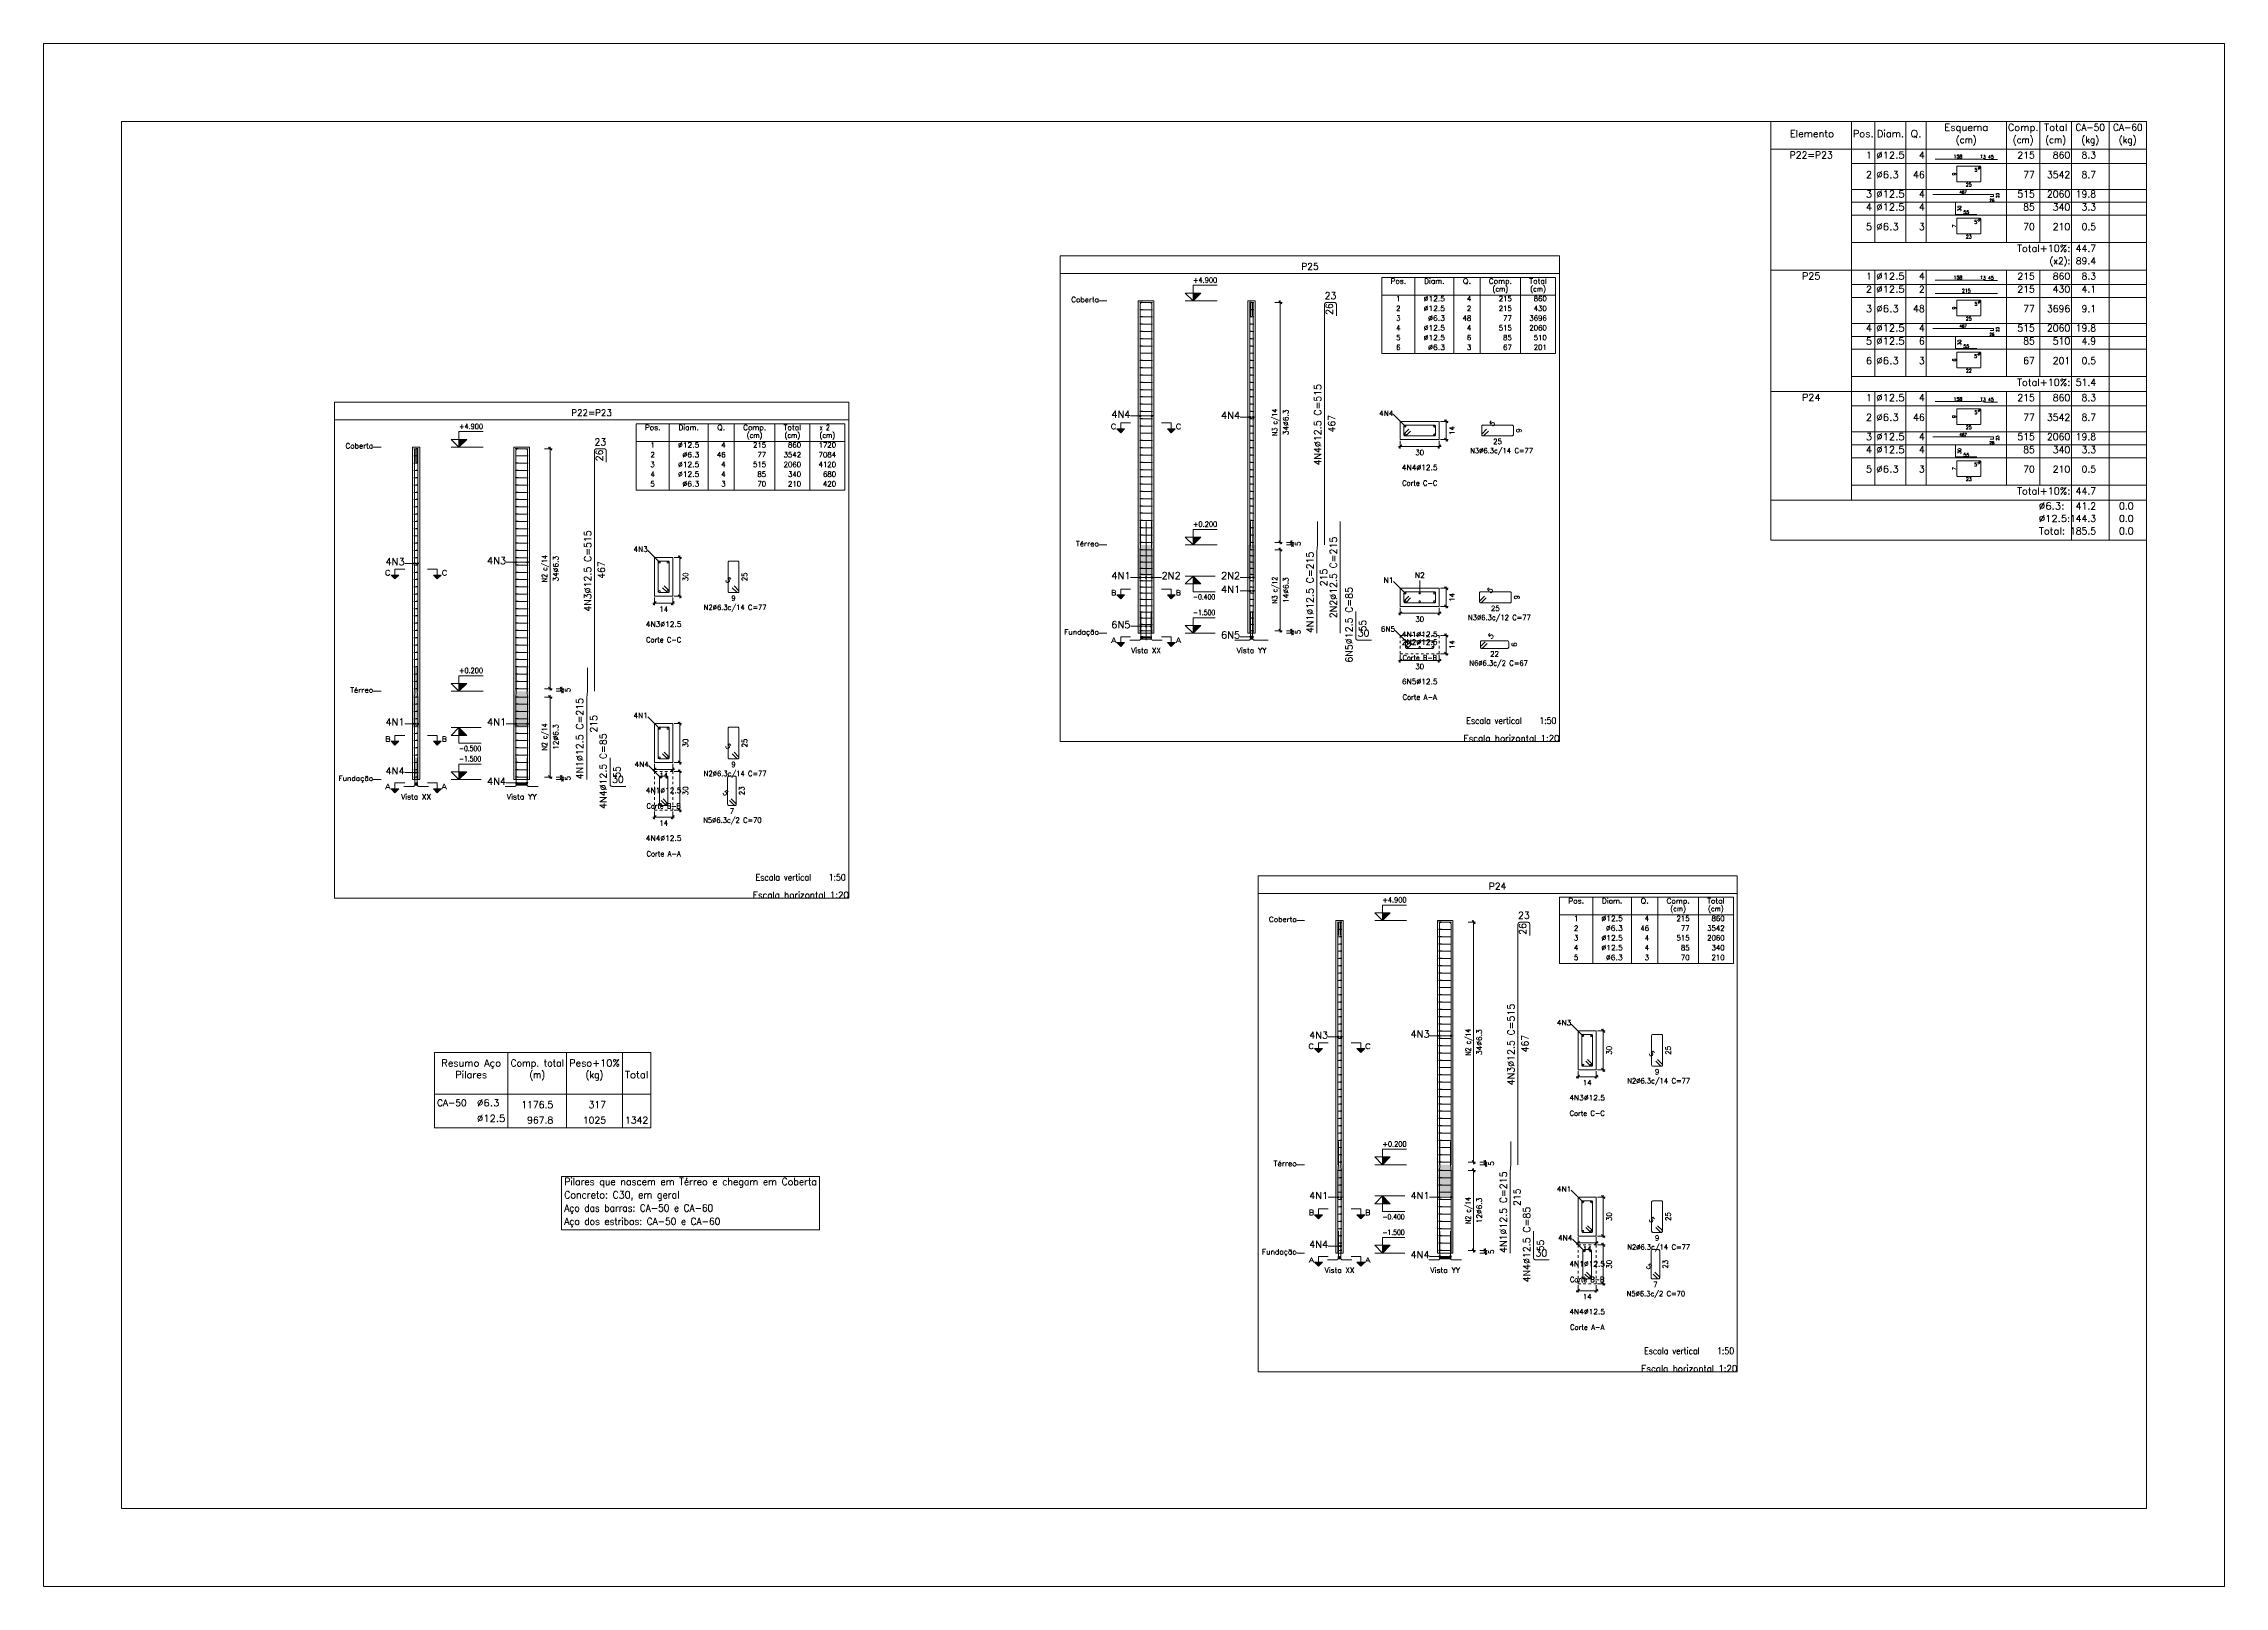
# Model space of a CAD drawing. Header units: millimetres. Extents: x 0 to 84, y 95.3 to 154.7.
import ezdxf
from ezdxf.enums import TextEntityAlignment as Align

# ---------------------------------------------------------------- set-up
doc = ezdxf.new("R2010")
doc.units = ezdxf.units.MM
doc.linetypes.add('CYPE_PUNTO', pattern=[0.075, 0, -0.075])
for name, color, linetype, lineweight in [('ARM_LONGITUDINAL_Ø12_5', 51, 'Continuous', 9), ('ARM_TRANSVERSAL_DIMENSOES_DOS_ESTRIBOS', 122, 'Continuous', 0), ('ARM_TRANSVERSAL_REFERENCIA', 106, 'Continuous', 9), ('ARM_TRANSVERSAL_Ø6_3', 32, 'Continuous', 9), ('CORTE_COTAS', 122, 'Continuous', 0), ('CORTE_COTAS_DAS_LAJES', 151, 'Continuous', 0), ('CORTE_COTAS_DAS_PLANTAS', 151, 'Continuous', 0), ('CORTE_LINHAS_DA_TABELA_DE_DETALHE', 7, 'Continuous', 9), ('CORTE_LINHAS_DA_TABELA_DE_QUANTITATIVOS', 1, 'Continuous', 9), ('CORTE_LINHAS_DA_TABELA_DE_QUANTITATIVOS_DO_QUADRO_DE_PILARES', 1, 'Continuous', 9), ('CORTE_NOMES_DAS_PLANTAS', 106, 'Continuous', 9), ('CORTE_PILAR_DE_CONCRETO', 1, 'Continuous', 9), ('CORTE_PISOS', 8, 'Continuous', 9), ('CORTE_SEGMENTOS_DE_CORTE_DE_SECOES', 12, 'Continuous', 9), ('CORTE_TEXTO_DAS_COTAS', 122, 'Continuous', 9), ('CORTE_TEXTO_DAS_ELEVACOES_DOS_PILARES', 133, 'Continuous', 9), ('CORTE_TEXTOS_DA_TABELA_DE_QUANTITATIVOS', 1, 'Continuous', 9), ('CORTE_TEXTOS_DA_TABELA_DE_QUANTITATIVOS_DO_QUADRO_DE_PILARES', 1, 'Continuous', 9), ('CORTE_TITULO_DA_TABELA_DE_DETALHE', 106, 'Continuous', 20), ('DETALHES_TABELA', 7, 'Continuous', 9), ('PILCP_ARM_LONG_LINHAS_DAS_ETIQUETAS_DAS_POSICOES_DE_ARMADURA_LONGITUDINAL', 106, 'Continuous', 9), ('PILCP_ARM_LONG_REFERENCIA', 106, 'Continuous', 9), ('PILCPSECC_ARM_LONG_LINHAS_DAS_ETIQUETAS_DAS_POSICOES_DE_ARMADURA_LONGITUDINAL', 106, 'Continuous', 9), ('PILCPSECC_ARM_LONG_REFERENCIA', 106, 'Continuous', 9), ('QUAD_BORDA', 1, 'Continuous', 20), ('QUAD_LIMITES', 2, 'Continuous', 0), ('SECAO_CONCRETO', 1, 'Continuous', 9), ('SECAO_COTAS', 122, 'Continuous', 0), ('SECAO_LINHAS_DE_PROLONGAMENTO_DAS_COTAS', 122, 'CYPE_PUNTO', 0), ('SECAO_TEXTO_DAS_COTAS', 122, 'Continuous', 0), ('TABELAS', 1, 'Continuous', 0), ('TEXTO_TABELAS', 1, 'Continuous', 0), ('TEXTOS_COTAS_DETALHES_TABELA', 1, 'Continuous', 0)]:
    doc.layers.add(name, color=color, linetype=linetype, lineweight=lineweight)
doc.styles.add('CYPETXT', font='', dxfattribs={"height": 0.2})
doc.styles.get('CYPETXT').set_extended_font_data('romans')

msp = doc.modelspace()

# ---------------------------------------------------------------- hatches: boundary and pattern name
at = {"layer": 'CORTE_COTAS_DAS_LAJES'}
for points in [[(44.274, 134.185), (44.574, 133.885), (44.274, 133.885)], [(15.999, 128.352), (16.299, 128.052), (15.999, 128.052)], [(51.571, 110.321), (51.871, 110.021), (51.571, 110.021)]]:
    msp.add_hatch(color=256, dxfattribs=at).paths.add_polyline_path(points, flags=0)
at = {"layer": 'CORTE_COTAS_DAS_PLANTAS'}
for points in [[(44.274, 144.785), (44.574, 145.085), (44.274, 145.085)], [(15.999, 139.152), (16.299, 139.452), (15.999, 139.452)], [(44.274, 135.385), (44.574, 135.685), (44.274, 135.685)], [(44.274, 131.985), (44.574, 132.285), (44.274, 132.285)], [(15.999, 129.752), (16.299, 130.052), (15.999, 130.052)], [(15.999, 126.352), (16.299, 126.652), (15.999, 126.652)], [(51.571, 120.921), (51.871, 121.221), (51.571, 121.221)], [(51.571, 111.521), (51.871, 111.821), (51.571, 111.821)], [(51.571, 108.121), (51.871, 108.421), (51.571, 108.421)]]:
    msp.add_hatch(color=256, dxfattribs=at).paths.add_polyline_path(points, flags=0)
at = {"layer": 'CORTE_PISOS', "true_color": 0xdad7d3}
for points in [[(42.163, 144.785), (42.763, 144.785), (42.163, 144.785)], [(46.39, 144.785), (46.67, 144.785), (46.39, 144.785)], [(14.208, 139.152), (14.488, 139.152), (14.208, 139.152)], [(18.115, 139.152), (18.715, 139.152), (18.115, 139.152)], [(42.163, 134.185), (42.763, 134.185), (42.763, 135.385), (42.163, 135.385)], [(46.39, 134.185), (46.67, 134.185), (46.67, 135.385), (46.39, 135.385)], [(14.208, 128.352), (14.488, 128.352), (14.488, 129.752), (14.208, 129.752)], [(18.115, 128.352), (18.715, 128.352), (18.715, 129.752), (18.115, 129.752)], [(49.78, 120.921), (50.06, 120.921), (49.78, 120.921)], [(53.687, 120.921), (54.287, 120.921), (53.687, 120.921)], [(49.78, 110.321), (50.06, 110.321), (50.06, 111.521), (49.78, 111.521)], [(53.687, 110.321), (54.287, 110.321), (54.287, 111.521), (53.687, 111.521)]]:
    msp.add_hatch(color=254, dxfattribs=at).paths.add_polyline_path(points, flags=0)
at = {"layer": 'CORTE_SEGMENTOS_DE_CORTE_DE_SECOES'}
for points in [[(41.338, 139.86), (41.638, 139.86), (41.488, 139.71)], [(41.338, 139.86), (41.638, 139.86), (41.488, 139.71)], [(43.288, 139.86), (43.588, 139.86), (43.438, 139.71)], [(43.288, 139.86), (43.588, 139.86), (43.438, 139.71)], [(13.383, 134.227), (13.683, 134.227), (13.533, 134.077)], [(13.383, 134.227), (13.683, 134.227), (13.533, 134.077)], [(15.013, 134.227), (15.313, 134.227), (15.163, 134.077)], [(15.013, 134.227), (15.313, 134.227), (15.163, 134.077)], [(41.338, 133.46), (41.638, 133.46), (41.488, 133.31)], [(41.338, 133.46), (41.638, 133.46), (41.488, 133.31)], [(43.288, 133.46), (43.588, 133.46), (43.438, 133.31)], [(43.288, 133.46), (43.588, 133.46), (43.438, 133.31)], [(41.338, 131.63), (41.638, 131.63), (41.488, 131.48)], [(41.338, 131.63), (41.638, 131.63), (41.488, 131.48)], [(43.288, 131.63), (43.588, 131.63), (43.438, 131.48)], [(43.288, 131.63), (43.588, 131.63), (43.438, 131.48)], [(13.383, 127.827), (13.683, 127.827), (13.533, 127.677)], [(13.383, 127.827), (13.683, 127.827), (13.533, 127.677)], [(15.013, 127.827), (15.313, 127.827), (15.163, 127.677)], [(15.013, 127.827), (15.313, 127.827), (15.163, 127.677)], [(13.383, 125.997), (13.683, 125.997), (13.533, 125.847)], [(13.383, 125.997), (13.683, 125.997), (13.533, 125.847)], [(15.013, 125.997), (15.313, 125.997), (15.163, 125.847)], [(15.013, 125.997), (15.313, 125.997), (15.163, 125.847)], [(48.955, 115.996), (49.255, 115.996), (49.105, 115.846)], [(48.955, 115.996), (49.255, 115.996), (49.105, 115.846)], [(50.585, 115.996), (50.885, 115.996), (50.735, 115.846)], [(50.585, 115.996), (50.885, 115.996), (50.735, 115.846)], [(48.955, 109.596), (49.255, 109.596), (49.105, 109.446)], [(48.955, 109.596), (49.255, 109.596), (49.105, 109.446)], [(50.585, 109.596), (50.885, 109.596), (50.735, 109.446)], [(50.585, 109.596), (50.885, 109.596), (50.735, 109.446)], [(48.955, 107.766), (49.255, 107.766), (49.105, 107.616)], [(48.955, 107.766), (49.255, 107.766), (49.105, 107.616)], [(50.585, 107.766), (50.885, 107.766), (50.735, 107.616)], [(50.585, 107.766), (50.885, 107.766), (50.735, 107.616)]]:
    msp.add_hatch(color=256, dxfattribs=at).paths.add_polyline_path(points, flags=0)
at = {"layer": 'PILCP_ARM_LONG_LINHAS_DAS_ETIQUETAS_DAS_POSICOES_DE_ARMADURA_LONGITUDINAL'}
h = msp.add_hatch(color=256, dxfattribs=at)
edge = h.paths.add_edge_path(flags=0)
edge.add_arc((42.238, 140.352), 0.032, 0, 360)
h = msp.add_hatch(color=256, dxfattribs=at)
edge = h.paths.add_edge_path(flags=0)
edge.add_arc((42.688, 140.352), 0.032, 0, 360)
h = msp.add_hatch(color=256, dxfattribs=at)
edge = h.paths.add_edge_path(flags=0)
edge.add_arc((46.465, 140.31), 0.032, 0, 360)
h = msp.add_hatch(color=256, dxfattribs=at)
edge = h.paths.add_edge_path(flags=0)
edge.add_arc((46.595, 140.31), 0.032, 0, 360)
h = msp.add_hatch(color=256, dxfattribs=at)
edge = h.paths.add_edge_path(flags=0)
edge.add_arc((14.283, 134.677), 0.032, 0, 360)
h = msp.add_hatch(color=256, dxfattribs=at)
edge = h.paths.add_edge_path(flags=0)
edge.add_arc((14.413, 134.677), 0.032, 0, 360)
h = msp.add_hatch(color=256, dxfattribs=at)
edge = h.paths.add_edge_path(flags=0)
edge.add_arc((18.19, 134.719), 0.032, 0, 360)
h = msp.add_hatch(color=256, dxfattribs=at)
edge = h.paths.add_edge_path(flags=0)
edge.add_arc((18.64, 134.719), 0.032, 0, 360)
h = msp.add_hatch(color=256, dxfattribs=at)
edge = h.paths.add_edge_path(flags=0)
edge.add_arc((42.238, 134.135), 0.032, 0, 360)
h = msp.add_hatch(color=256, dxfattribs=at)
edge = h.paths.add_edge_path(flags=0)
edge.add_arc((42.463, 134.135), 0.032, 0, 360)
h = msp.add_hatch(color=256, dxfattribs=at)
edge = h.paths.add_edge_path(flags=0)
edge.add_arc((42.688, 134.135), 0.032, 0, 360)
h = msp.add_hatch(color=256, dxfattribs=at)
edge = h.paths.add_edge_path(flags=0)
edge.add_arc((46.465, 134.135), 0.032, 0, 360)
h = msp.add_hatch(color=256, dxfattribs=at)
edge = h.paths.add_edge_path(flags=0)
edge.add_arc((46.465, 133.615), 0.032, 0, 360)
h = msp.add_hatch(color=256, dxfattribs=at)
edge = h.paths.add_edge_path(flags=0)
edge.add_arc((46.595, 134.135), 0.032, 0, 360)
h = msp.add_hatch(color=256, dxfattribs=at)
edge = h.paths.add_edge_path(flags=0)
edge.add_arc((46.595, 133.615), 0.032, 0, 360)
h = msp.add_hatch(color=256, dxfattribs=at)
edge = h.paths.add_edge_path(flags=0)
edge.add_arc((42.263, 132.255), 0.032, 0, 360)
h = msp.add_hatch(color=256, dxfattribs=at)
edge = h.paths.add_edge_path(flags=0)
edge.add_arc((42.463, 132.255), 0.032, 0, 360)
h = msp.add_hatch(color=256, dxfattribs=at)
edge = h.paths.add_edge_path(flags=0)
edge.add_arc((42.663, 132.255), 0.032, 0, 360)
h = msp.add_hatch(color=256, dxfattribs=at)
edge = h.paths.add_edge_path(flags=0)
edge.add_arc((46.49, 131.855), 0.032, 0, 360)
h = msp.add_hatch(color=256, dxfattribs=at)
edge = h.paths.add_edge_path(flags=0)
edge.add_arc((46.57, 131.855), 0.032, 0, 360)
h = msp.add_hatch(color=256, dxfattribs=at)
edge = h.paths.add_edge_path(flags=0)
edge.add_arc((14.283, 128.501), 0.032, 0, 360)
h = msp.add_hatch(color=256, dxfattribs=at)
edge = h.paths.add_edge_path(flags=0)
edge.add_arc((14.413, 128.501), 0.032, 0, 360)
h = msp.add_hatch(color=256, dxfattribs=at)
edge = h.paths.add_edge_path(flags=0)
edge.add_arc((18.19, 128.501), 0.032, 0, 360)
h = msp.add_hatch(color=256, dxfattribs=at)
edge = h.paths.add_edge_path(flags=0)
edge.add_arc((18.64, 128.501), 0.032, 0, 360)
h = msp.add_hatch(color=256, dxfattribs=at)
edge = h.paths.add_edge_path(flags=0)
edge.add_arc((14.301, 126.622), 0.032, 0, 360)
h = msp.add_hatch(color=256, dxfattribs=at)
edge = h.paths.add_edge_path(flags=0)
edge.add_arc((14.395, 126.622), 0.032, 0, 360)
h = msp.add_hatch(color=256, dxfattribs=at)
edge = h.paths.add_edge_path(flags=0)
edge.add_arc((18.208, 126.222), 0.032, 0, 360)
h = msp.add_hatch(color=256, dxfattribs=at)
edge = h.paths.add_edge_path(flags=0)
edge.add_arc((18.622, 126.222), 0.032, 0, 360)
h = msp.add_hatch(color=256, dxfattribs=at)
edge = h.paths.add_edge_path(flags=0)
edge.add_arc((49.855, 116.446), 0.032, 0, 360)
h = msp.add_hatch(color=256, dxfattribs=at)
edge = h.paths.add_edge_path(flags=0)
edge.add_arc((49.985, 116.446), 0.032, 0, 360)
h = msp.add_hatch(color=256, dxfattribs=at)
edge = h.paths.add_edge_path(flags=0)
edge.add_arc((53.762, 116.488), 0.032, 0, 360)
h = msp.add_hatch(color=256, dxfattribs=at)
edge = h.paths.add_edge_path(flags=0)
edge.add_arc((54.212, 116.488), 0.032, 0, 360)
h = msp.add_hatch(color=256, dxfattribs=at)
edge = h.paths.add_edge_path(flags=0)
edge.add_arc((49.855, 110.27), 0.032, 0, 360)
h = msp.add_hatch(color=256, dxfattribs=at)
edge = h.paths.add_edge_path(flags=0)
edge.add_arc((49.985, 110.27), 0.032, 0, 360)
h = msp.add_hatch(color=256, dxfattribs=at)
edge = h.paths.add_edge_path(flags=0)
edge.add_arc((53.762, 110.27), 0.032, 0, 360)
h = msp.add_hatch(color=256, dxfattribs=at)
edge = h.paths.add_edge_path(flags=0)
edge.add_arc((54.212, 110.27), 0.032, 0, 360)
h = msp.add_hatch(color=256, dxfattribs=at)
edge = h.paths.add_edge_path(flags=0)
edge.add_arc((49.873, 108.391), 0.032, 0, 360)
h = msp.add_hatch(color=256, dxfattribs=at)
edge = h.paths.add_edge_path(flags=0)
edge.add_arc((49.967, 108.391), 0.032, 0, 360)
h = msp.add_hatch(color=256, dxfattribs=at)
edge = h.paths.add_edge_path(flags=0)
edge.add_arc((53.78, 107.991), 0.032, 0, 360)
h = msp.add_hatch(color=256, dxfattribs=at)
edge = h.paths.add_edge_path(flags=0)
edge.add_arc((54.194, 107.991), 0.032, 0, 360)

# ---------------------------------------------------------------- linework, layer by layer
at = {"layer": 'ARM_LONGITUDINAL_Ø12_5'}
for points in [[(42.688, 135.385), (42.688, 144.647), (42.688, 144.654), (42.687, 144.66), (42.685, 144.667), (42.683, 144.673), (42.681, 144.679), (42.678, 144.685), (42.674, 144.69), (42.67, 144.696), (42.666, 144.7), (42.661, 144.705), (42.656, 144.709), (42.651, 144.712), (42.645, 144.715), (42.639, 144.718), (42.633, 144.72), (42.626, 144.721), (42.62, 144.722), (42.613, 144.722), (42.313, 144.722), (42.306, 144.722), (42.3, 144.721), (42.294, 144.72), (42.287, 144.718), (42.281, 144.715), (42.276, 144.712), (42.27, 144.709), (42.265, 144.705), (42.26, 144.7), (42.256, 144.696), (42.252, 144.69), (42.248, 144.685), (42.245, 144.679), (42.243, 144.673), (42.241, 144.667), (42.239, 144.66), (42.238, 144.654), (42.238, 144.647), (42.238, 144.211)], [(42.238, 135.385), (42.238, 144.647), (42.238, 144.654), (42.239, 144.66), (42.241, 144.667), (42.243, 144.673), (42.245, 144.679), (42.248, 144.685), (42.252, 144.69), (42.256, 144.696), (42.26, 144.7), (42.265, 144.705), (42.27, 144.709), (42.276, 144.712), (42.281, 144.715), (42.287, 144.718), (42.294, 144.72), (42.3, 144.721), (42.306, 144.722), (42.313, 144.722), (42.613, 144.722), (42.62, 144.722), (42.626, 144.721), (42.633, 144.72), (42.639, 144.718), (42.645, 144.715), (42.651, 144.712), (42.656, 144.709), (42.661, 144.705), (42.666, 144.7), (42.671, 144.696), (42.674, 144.69), (42.678, 144.685), (42.681, 144.679), (42.683, 144.673), (42.685, 144.667), (42.687, 144.66), (42.688, 144.654), (42.688, 144.647), (42.688, 144.211)], [(42.688, 135.385), (42.688, 144.647), (42.688, 144.654), (42.687, 144.66), (42.685, 144.667), (42.683, 144.673), (42.681, 144.679), (42.678, 144.685), (42.674, 144.69), (42.67, 144.696), (42.666, 144.7), (42.661, 144.705), (42.656, 144.709), (42.651, 144.712), (42.645, 144.715), (42.639, 144.718), (42.633, 144.72), (42.626, 144.721), (42.62, 144.722), (42.613, 144.722), (42.313, 144.722), (42.306, 144.722), (42.3, 144.721), (42.294, 144.72), (42.287, 144.718), (42.281, 144.715), (42.276, 144.712), (42.27, 144.709), (42.265, 144.705), (42.26, 144.7), (42.256, 144.696), (42.252, 144.69), (42.248, 144.685), (42.245, 144.679), (42.243, 144.673), (42.241, 144.667), (42.239, 144.66), (42.238, 144.654), (42.238, 144.647), (42.238, 144.211)], [(42.238, 135.385), (42.238, 144.647), (42.238, 144.654), (42.239, 144.66), (42.241, 144.667), (42.243, 144.673), (42.245, 144.679), (42.248, 144.685), (42.252, 144.69), (42.256, 144.696), (42.26, 144.7), (42.265, 144.705), (42.27, 144.709), (42.276, 144.712), (42.281, 144.715), (42.287, 144.718), (42.294, 144.72), (42.3, 144.721), (42.306, 144.722), (42.313, 144.722), (42.613, 144.722), (42.62, 144.722), (42.626, 144.721), (42.633, 144.72), (42.639, 144.718), (42.645, 144.715), (42.651, 144.712), (42.656, 144.709), (42.661, 144.705), (42.666, 144.7), (42.671, 144.696), (42.674, 144.69), (42.678, 144.685), (42.681, 144.679), (42.683, 144.673), (42.685, 144.667), (42.687, 144.66), (42.688, 144.654), (42.688, 144.647), (42.688, 144.211)], [(46.465, 135.385), (46.465, 144.647), (46.465, 144.654), (46.465, 144.66), (46.465, 144.667), (46.465, 144.673), (46.466, 144.679), (46.466, 144.685), (46.466, 144.69), (46.466, 144.696), (46.467, 144.7), (46.467, 144.705), (46.467, 144.709), (46.468, 144.712), (46.468, 144.715), (46.469, 144.718), (46.469, 144.72), (46.47, 144.721), (46.47, 144.722), (46.47, 144.722), (46.491, 144.722), (46.492, 144.722), (46.492, 144.721), (46.493, 144.72), (46.493, 144.718), (46.494, 144.715), (46.494, 144.712), (46.494, 144.709), (46.495, 144.705), (46.495, 144.7), (46.495, 144.696), (46.496, 144.69), (46.496, 144.685), (46.496, 144.679), (46.496, 144.673), (46.496, 144.667), (46.497, 144.66), (46.497, 144.654), (46.497, 144.647), (46.497, 144.211)], [(46.465, 135.385), (46.465, 144.647), (46.465, 144.654), (46.465, 144.66), (46.465, 144.667), (46.465, 144.673), (46.466, 144.679), (46.466, 144.685), (46.466, 144.69), (46.466, 144.696), (46.467, 144.7), (46.467, 144.705), (46.467, 144.709), (46.468, 144.712), (46.468, 144.715), (46.469, 144.718), (46.469, 144.72), (46.47, 144.721), (46.47, 144.722), (46.47, 144.722), (46.491, 144.722), (46.492, 144.722), (46.492, 144.721), (46.493, 144.72), (46.493, 144.718), (46.494, 144.715), (46.494, 144.712), (46.494, 144.709), (46.495, 144.705), (46.495, 144.7), (46.495, 144.696), (46.496, 144.69), (46.496, 144.685), (46.496, 144.679), (46.496, 144.673), (46.496, 144.667), (46.497, 144.66), (46.497, 144.654), (46.497, 144.647), (46.497, 144.211)], [(46.595, 135.385), (46.595, 144.647), (46.595, 144.654), (46.595, 144.66), (46.595, 144.667), (46.595, 144.673), (46.594, 144.679), (46.594, 144.685), (46.594, 144.69), (46.594, 144.696), (46.593, 144.7), (46.593, 144.705), (46.593, 144.709), (46.592, 144.712), (46.592, 144.715), (46.592, 144.718), (46.591, 144.72), (46.591, 144.721), (46.59, 144.722), (46.59, 144.722), (46.569, 144.722), (46.568, 144.722), (46.568, 144.721), (46.567, 144.72), (46.567, 144.718), (46.567, 144.715), (46.566, 144.712), (46.566, 144.709), (46.565, 144.705), (46.565, 144.7), (46.565, 144.696), (46.564, 144.69), (46.564, 144.685), (46.564, 144.679), (46.564, 144.673), (46.564, 144.667), (46.564, 144.66), (46.564, 144.654), (46.564, 144.647), (46.564, 144.211)], [(46.595, 135.385), (46.595, 144.647), (46.595, 144.654), (46.595, 144.66), (46.595, 144.667), (46.595, 144.673), (46.594, 144.679), (46.594, 144.685), (46.594, 144.69), (46.594, 144.696), (46.593, 144.7), (46.593, 144.705), (46.593, 144.709), (46.592, 144.712), (46.592, 144.715), (46.592, 144.718), (46.591, 144.72), (46.591, 144.721), (46.59, 144.722), (46.59, 144.722), (46.569, 144.722), (46.568, 144.722), (46.568, 144.721), (46.567, 144.72), (46.567, 144.718), (46.567, 144.715), (46.566, 144.712), (46.566, 144.709), (46.565, 144.705), (46.565, 144.7), (46.565, 144.696), (46.564, 144.69), (46.564, 144.685), (46.564, 144.679), (46.564, 144.673), (46.564, 144.667), (46.564, 144.66), (46.564, 144.654), (46.564, 144.647), (46.564, 144.211)], [(49.343, 135.385), (49.343, 144.647), (49.343, 144.654), (49.344, 144.66), (49.345, 144.667), (49.347, 144.673), (49.35, 144.679), (49.353, 144.685), (49.356, 144.69), (49.36, 144.696), (49.365, 144.7), (49.37, 144.705), (49.375, 144.709), (49.38, 144.712), (49.386, 144.715), (49.392, 144.718), (49.398, 144.72), (49.405, 144.721), (49.411, 144.722), (49.418, 144.722), (49.719, 144.722), (49.725, 144.722), (49.732, 144.721), (49.738, 144.72), (49.744, 144.718), (49.751, 144.715), (49.756, 144.712), (49.762, 144.709), (49.767, 144.705), (49.772, 144.7), (49.776, 144.696), (49.78, 144.69), (49.784, 144.685), (49.787, 144.679), (49.789, 144.673), (49.791, 144.667), (49.793, 144.66), (49.794, 144.654), (49.794, 144.647), (49.794, 144.211)], [(14.283, 129.752), (14.283, 139.014), (14.283, 139.021), (14.283, 139.027), (14.283, 139.033), (14.284, 139.04), (14.284, 139.046), (14.284, 139.052), (14.284, 139.057), (14.284, 139.062), (14.285, 139.067), (14.285, 139.071), (14.285, 139.075), (14.286, 139.079), (14.286, 139.082), (14.287, 139.085), (14.287, 139.086), (14.288, 139.088), (14.288, 139.089), (14.288, 139.089), (14.309, 139.089), (14.31, 139.089), (14.31, 139.088), (14.311, 139.086), (14.311, 139.085), (14.312, 139.082), (14.312, 139.079), (14.312, 139.075), (14.313, 139.071), (14.313, 139.067), (14.313, 139.062), (14.314, 139.057), (14.314, 139.052), (14.314, 139.046), (14.314, 139.04), (14.315, 139.033), (14.315, 139.027), (14.315, 139.021), (14.315, 139.014), (14.315, 138.577)], [(14.283, 129.752), (14.283, 139.014), (14.283, 139.021), (14.283, 139.027), (14.283, 139.033), (14.284, 139.04), (14.284, 139.046), (14.284, 139.052), (14.284, 139.057), (14.284, 139.062), (14.285, 139.067), (14.285, 139.071), (14.285, 139.075), (14.286, 139.079), (14.286, 139.082), (14.287, 139.085), (14.287, 139.086), (14.288, 139.088), (14.288, 139.089), (14.288, 139.089), (14.309, 139.089), (14.31, 139.089), (14.31, 139.088), (14.311, 139.086), (14.311, 139.085), (14.312, 139.082), (14.312, 139.079), (14.312, 139.075), (14.313, 139.071), (14.313, 139.067), (14.313, 139.062), (14.314, 139.057), (14.314, 139.052), (14.314, 139.046), (14.314, 139.04), (14.315, 139.033), (14.315, 139.027), (14.315, 139.021), (14.315, 139.014), (14.315, 138.577)], [(14.413, 129.752), (14.413, 139.014), (14.413, 139.021), (14.413, 139.027), (14.413, 139.033), (14.413, 139.04), (14.413, 139.046), (14.412, 139.052), (14.412, 139.057), (14.412, 139.062), (14.412, 139.067), (14.411, 139.071), (14.411, 139.075), (14.41, 139.079), (14.41, 139.082), (14.41, 139.085), (14.409, 139.086), (14.409, 139.088), (14.408, 139.089), (14.408, 139.089), (14.387, 139.089), (14.386, 139.089), (14.386, 139.088), (14.385, 139.086), (14.385, 139.085), (14.385, 139.082), (14.384, 139.079), (14.384, 139.075), (14.383, 139.071), (14.383, 139.067), (14.383, 139.062), (14.383, 139.057), (14.382, 139.052), (14.382, 139.046), (14.382, 139.04), (14.382, 139.033), (14.382, 139.027), (14.382, 139.021), (14.382, 139.014), (14.382, 138.577)], [(14.413, 129.752), (14.413, 139.014), (14.413, 139.021), (14.413, 139.027), (14.413, 139.033), (14.413, 139.04), (14.413, 139.046), (14.412, 139.052), (14.412, 139.057), (14.412, 139.062), (14.412, 139.067), (14.411, 139.071), (14.411, 139.075), (14.41, 139.079), (14.41, 139.082), (14.41, 139.085), (14.409, 139.086), (14.409, 139.088), (14.408, 139.089), (14.408, 139.089), (14.387, 139.089), (14.386, 139.089), (14.386, 139.088), (14.385, 139.086), (14.385, 139.085), (14.385, 139.082), (14.384, 139.079), (14.384, 139.075), (14.383, 139.071), (14.383, 139.067), (14.383, 139.062), (14.383, 139.057), (14.382, 139.052), (14.382, 139.046), (14.382, 139.04), (14.382, 139.033), (14.382, 139.027), (14.382, 139.021), (14.382, 139.014), (14.382, 138.577)], [(18.19, 129.752), (18.19, 139.014), (18.191, 139.021), (18.191, 139.027), (18.193, 139.033), (18.195, 139.04), (18.197, 139.046), (18.2, 139.052), (18.204, 139.057), (18.208, 139.062), (18.212, 139.067), (18.217, 139.071), (18.222, 139.075), (18.228, 139.079), (18.233, 139.082), (18.239, 139.085), (18.246, 139.086), (18.252, 139.088), (18.259, 139.089), (18.265, 139.089), (18.565, 139.089), (18.572, 139.089), (18.578, 139.088), (18.585, 139.086), (18.591, 139.085), (18.597, 139.082), (18.603, 139.079), (18.608, 139.075), (18.613, 139.071), (18.618, 139.067), (18.623, 139.062), (18.627, 139.057), (18.63, 139.052), (18.633, 139.046), (18.636, 139.04), (18.638, 139.033), (18.639, 139.027), (18.64, 139.021), (18.64, 139.014), (18.64, 138.577)], [(18.64, 129.752), (18.64, 139.014), (18.64, 139.021), (18.639, 139.027), (18.638, 139.033), (18.636, 139.04), (18.633, 139.046), (18.63, 139.052), (18.627, 139.057), (18.623, 139.062), (18.618, 139.067), (18.613, 139.071), (18.608, 139.075), (18.603, 139.079), (18.597, 139.082), (18.591, 139.085), (18.585, 139.086), (18.578, 139.088), (18.572, 139.089), (18.565, 139.089), (18.265, 139.089), (18.259, 139.089), (18.252, 139.088), (18.246, 139.086), (18.239, 139.085), (18.233, 139.082), (18.228, 139.079), (18.222, 139.075), (18.217, 139.071), (18.212, 139.067), (18.208, 139.062), (18.204, 139.057), (18.2, 139.052), (18.197, 139.046), (18.195, 139.04), (18.193, 139.033), (18.191, 139.027), (18.191, 139.021), (18.19, 139.014), (18.19, 138.577)], [(18.19, 129.752), (18.19, 139.014), (18.191, 139.021), (18.191, 139.027), (18.193, 139.033), (18.195, 139.04), (18.197, 139.046), (18.2, 139.052), (18.204, 139.057), (18.208, 139.062), (18.212, 139.067), (18.217, 139.071), (18.222, 139.075), (18.228, 139.079), (18.233, 139.082), (18.239, 139.085), (18.246, 139.086), (18.252, 139.088), (18.259, 139.089), (18.265, 139.089), (18.565, 139.089), (18.572, 139.089), (18.578, 139.088), (18.585, 139.086), (18.591, 139.085), (18.597, 139.082), (18.603, 139.079), (18.608, 139.075), (18.613, 139.071), (18.618, 139.067), (18.623, 139.062), (18.627, 139.057), (18.63, 139.052), (18.633, 139.046), (18.636, 139.04), (18.638, 139.033), (18.639, 139.027), (18.64, 139.021), (18.64, 139.014), (18.64, 138.577)], [(18.64, 129.752), (18.64, 139.014), (18.64, 139.021), (18.639, 139.027), (18.638, 139.033), (18.636, 139.04), (18.633, 139.046), (18.63, 139.052), (18.627, 139.057), (18.623, 139.062), (18.618, 139.067), (18.613, 139.071), (18.608, 139.075), (18.603, 139.079), (18.597, 139.082), (18.591, 139.085), (18.585, 139.086), (18.578, 139.088), (18.572, 139.089), (18.565, 139.089), (18.265, 139.089), (18.259, 139.089), (18.252, 139.088), (18.246, 139.086), (18.239, 139.085), (18.233, 139.082), (18.228, 139.079), (18.222, 139.075), (18.217, 139.071), (18.212, 139.067), (18.208, 139.062), (18.204, 139.057), (18.2, 139.052), (18.197, 139.046), (18.195, 139.04), (18.193, 139.033), (18.191, 139.027), (18.191, 139.021), (18.19, 139.014), (18.19, 138.577)], [(21.22, 129.752), (21.22, 139.014), (21.22, 139.021), (21.221, 139.027), (21.222, 139.033), (21.224, 139.04), (21.227, 139.046), (21.23, 139.052), (21.233, 139.057), (21.237, 139.062), (21.242, 139.067), (21.246, 139.071), (21.252, 139.075), (21.257, 139.079), (21.263, 139.082), (21.269, 139.085), (21.275, 139.086), (21.282, 139.088), (21.288, 139.089), (21.295, 139.089), (21.595, 139.089), (21.602, 139.089), (21.608, 139.088), (21.615, 139.086), (21.621, 139.085), (21.627, 139.082), (21.633, 139.079), (21.638, 139.075), (21.644, 139.071), (21.649, 139.067), (21.653, 139.062), (21.657, 139.057), (21.66, 139.052), (21.663, 139.046), (21.666, 139.04), (21.668, 139.033), (21.669, 139.027), (21.67, 139.021), (21.67, 139.014), (21.67, 138.577)], [(42.238, 131.985), (42.238, 135.135), (42.238, 135.139), (42.256, 135.385), (42.256, 135.389), (42.256, 136.284)], [(42.238, 131.985), (42.238, 135.135), (42.238, 135.139), (42.256, 135.385), (42.256, 135.389), (42.256, 136.284)], [(42.463, 131.985), (42.463, 136.285)], [(42.463, 131.985), (42.463, 136.285)], [(42.688, 131.985), (42.688, 135.135), (42.688, 135.139), (42.67, 135.385), (42.67, 135.389), (42.67, 136.284)], [(42.688, 131.985), (42.688, 135.135), (42.688, 135.139), (42.67, 135.385), (42.67, 135.389), (42.67, 136.284)], [(46.465, 131.985), (46.465, 136.285)], [(46.465, 131.985), (46.465, 135.135), (46.465, 135.139), (46.483, 135.385), (46.483, 135.389), (46.483, 136.284)], [(46.465, 131.985), (46.465, 135.135), (46.465, 135.139), (46.483, 135.385), (46.483, 135.389), (46.483, 136.284)], [(46.595, 131.985), (46.595, 135.135), (46.595, 135.139), (46.577, 135.385), (46.577, 135.389), (46.577, 136.284)], [(46.595, 131.985), (46.595, 135.135), (46.595, 135.139), (46.577, 135.385), (46.577, 135.389), (46.577, 136.284)], [(46.595, 131.985), (46.595, 136.285)], [(49.043, 131.985), (49.043, 135.135), (49.043, 135.139), (49.068, 135.385), (49.068, 135.389), (49.068, 136.284)], [(49.943, 131.985), (49.943, 136.285)], [(41.839, 131.725), (42.21, 131.725), (42.215, 131.725), (42.219, 131.726), (42.224, 131.727), (42.228, 131.729), (42.233, 131.732), (42.237, 131.735), (42.241, 131.738), (42.244, 131.742), (42.248, 131.747), (42.251, 131.752), (42.254, 131.757), (42.256, 131.762), (42.258, 131.768), (42.26, 131.774), (42.261, 131.78), (42.262, 131.787), (42.263, 131.793), (42.263, 131.8), (42.263, 132.825)], [(41.839, 131.725), (42.21, 131.725), (42.215, 131.725), (42.219, 131.726), (42.224, 131.727), (42.228, 131.729), (42.233, 131.732), (42.237, 131.735), (42.241, 131.738), (42.244, 131.742), (42.248, 131.747), (42.251, 131.752), (42.254, 131.757), (42.256, 131.762), (42.258, 131.768), (42.26, 131.774), (42.261, 131.78), (42.262, 131.787), (42.263, 131.793), (42.263, 131.8), (42.263, 132.825)], [(42.463, 131.725), (42.463, 131.725), (42.463, 131.726), (42.463, 131.727), (42.463, 131.729), (42.463, 131.732), (42.463, 131.735), (42.463, 131.738), (42.463, 131.742), (42.463, 131.747), (42.463, 131.752), (42.463, 131.757), (42.463, 131.762), (42.463, 131.768), (42.463, 131.774), (42.463, 131.78), (42.463, 131.787), (42.463, 131.793), (42.463, 131.8), (42.463, 132.825)], [(42.463, 131.725), (42.463, 131.725), (42.463, 131.726), (42.463, 131.727), (42.463, 131.729), (42.463, 131.732), (42.463, 131.735), (42.463, 131.738), (42.463, 131.742), (42.463, 131.747), (42.463, 131.752), (42.463, 131.757), (42.463, 131.762), (42.463, 131.768), (42.463, 131.774), (42.463, 131.78), (42.463, 131.787), (42.463, 131.793), (42.463, 131.8), (42.463, 132.825)], [(43.087, 131.725), (42.716, 131.725), (42.711, 131.725), (42.707, 131.726), (42.702, 131.727), (42.698, 131.729), (42.694, 131.732), (42.689, 131.735), (42.685, 131.738), (42.682, 131.742), (42.678, 131.747), (42.675, 131.752), (42.672, 131.757), (42.67, 131.762), (42.668, 131.768), (42.666, 131.774), (42.665, 131.78), (42.664, 131.787), (42.663, 131.793), (42.663, 131.8), (42.663, 132.825)], [(43.087, 131.725), (42.716, 131.725), (42.711, 131.725), (42.707, 131.726), (42.702, 131.727), (42.698, 131.729), (42.694, 131.732), (42.689, 131.735), (42.685, 131.738), (42.682, 131.742), (42.678, 131.747), (42.675, 131.752), (42.672, 131.757), (42.67, 131.762), (42.668, 131.768), (42.666, 131.774), (42.665, 131.78), (42.664, 131.787), (42.663, 131.793), (42.663, 131.8), (42.663, 132.825)], [(45.89, 131.725), (46.415, 131.725), (46.422, 131.725), (46.428, 131.726), (46.435, 131.727), (46.441, 131.729), (46.447, 131.732), (46.453, 131.735), (46.458, 131.738), (46.463, 131.742), (46.468, 131.747), (46.473, 131.752), (46.477, 131.757), (46.48, 131.762), (46.483, 131.768), (46.486, 131.774), (46.488, 131.78), (46.489, 131.787), (46.49, 131.793), (46.49, 131.8), (46.49, 132.825)], [(46.066, 131.725), (46.437, 131.725), (46.442, 131.725), (46.446, 131.726), (46.451, 131.727), (46.455, 131.729), (46.46, 131.732), (46.464, 131.735), (46.468, 131.738), (46.471, 131.742), (46.475, 131.747), (46.478, 131.752), (46.481, 131.757), (46.483, 131.762), (46.485, 131.768), (46.487, 131.774), (46.488, 131.78), (46.489, 131.787), (46.49, 131.793), (46.49, 131.8), (46.49, 132.825)], [(46.066, 131.725), (46.437, 131.725), (46.442, 131.725), (46.446, 131.726), (46.451, 131.727), (46.455, 131.729), (46.46, 131.732), (46.464, 131.735), (46.468, 131.738), (46.471, 131.742), (46.475, 131.747), (46.478, 131.752), (46.481, 131.757), (46.483, 131.762), (46.485, 131.768), (46.487, 131.774), (46.488, 131.78), (46.489, 131.787), (46.49, 131.793), (46.49, 131.8), (46.49, 132.825)], [(46.994, 131.725), (46.623, 131.725), (46.618, 131.725), (46.614, 131.726), (46.609, 131.727), (46.605, 131.729), (46.601, 131.732), (46.596, 131.735), (46.592, 131.738), (46.589, 131.742), (46.585, 131.747), (46.582, 131.752), (46.579, 131.757), (46.577, 131.762), (46.575, 131.768), (46.573, 131.774), (46.572, 131.78), (46.571, 131.787), (46.57, 131.793), (46.57, 131.8), (46.57, 132.825)], [(47.17, 131.725), (46.645, 131.725), (46.638, 131.725), (46.632, 131.726), (46.625, 131.727), (46.619, 131.729), (46.613, 131.732), (46.607, 131.735), (46.602, 131.738), (46.597, 131.742), (46.592, 131.747), (46.587, 131.752), (46.583, 131.757), (46.58, 131.762), (46.577, 131.768), (46.574, 131.774), (46.572, 131.78), (46.571, 131.787), (46.57, 131.793), (46.57, 131.8), (46.57, 132.825)], [(46.994, 131.725), (46.623, 131.725), (46.618, 131.725), (46.614, 131.726), (46.609, 131.727), (46.605, 131.729), (46.601, 131.732), (46.596, 131.735), (46.592, 131.738), (46.589, 131.742), (46.585, 131.747), (46.582, 131.752), (46.579, 131.757), (46.577, 131.762), (46.575, 131.768), (46.573, 131.774), (46.572, 131.78), (46.571, 131.787), (46.57, 131.793), (46.57, 131.8), (46.57, 132.825)], [(51.143, 131.725), (50.618, 131.725), (50.611, 131.725), (50.605, 131.726), (50.598, 131.727), (50.592, 131.729), (50.586, 131.732), (50.58, 131.735), (50.575, 131.738), (50.57, 131.742), (50.565, 131.747), (50.56, 131.752), (50.556, 131.757), (50.553, 131.762), (50.55, 131.768), (50.547, 131.774), (50.545, 131.78), (50.544, 131.787), (50.543, 131.793), (50.543, 131.8), (50.543, 132.825)], [(14.283, 126.352), (14.283, 129.502), (14.284, 129.505), (14.301, 129.752), (14.301, 129.755), (14.301, 130.65)], [(14.283, 126.352), (14.283, 129.502), (14.284, 129.505), (14.301, 129.752), (14.301, 129.755), (14.301, 130.65)], [(14.413, 126.352), (14.413, 129.502), (14.413, 129.505), (14.395, 129.752), (14.395, 129.755), (14.395, 130.65)], [(14.413, 126.352), (14.413, 129.502), (14.413, 129.505), (14.395, 129.752), (14.395, 129.755), (14.395, 130.65)], [(18.19, 126.352), (18.19, 129.502), (18.191, 129.505), (18.208, 129.752), (18.208, 129.755), (18.208, 130.65)], [(18.19, 126.352), (18.19, 129.502), (18.191, 129.505), (18.208, 129.752), (18.208, 129.755), (18.208, 130.65)], [(18.64, 126.352), (18.64, 129.502), (18.64, 129.505), (18.622, 129.752), (18.622, 129.755), (18.622, 130.65)], [(18.64, 126.352), (18.64, 129.502), (18.64, 129.505), (18.622, 129.752), (18.622, 129.755), (18.622, 130.65)], [(20.92, 126.352), (20.92, 129.502), (20.92, 129.505), (20.944, 129.752), (20.945, 129.755), (20.945, 130.65)], [(13.877, 126.092), (14.248, 126.092), (14.253, 126.092), (14.257, 126.093), (14.262, 126.094), (14.266, 126.096), (14.27, 126.099), (14.275, 126.102), (14.278, 126.105), (14.282, 126.109), (14.286, 126.114), (14.289, 126.118), (14.291, 126.124), (14.294, 126.129), (14.296, 126.135), (14.298, 126.141), (14.299, 126.147), (14.3, 126.154), (14.301, 126.16), (14.301, 126.167), (14.301, 127.192)], [(13.877, 126.092), (14.248, 126.092), (14.253, 126.092), (14.257, 126.093), (14.262, 126.094), (14.266, 126.096), (14.27, 126.099), (14.275, 126.102), (14.278, 126.105), (14.282, 126.109), (14.286, 126.114), (14.289, 126.118), (14.291, 126.124), (14.294, 126.129), (14.296, 126.135), (14.298, 126.141), (14.299, 126.147), (14.3, 126.154), (14.301, 126.16), (14.301, 126.167), (14.301, 127.192)], [(14.82, 126.092), (14.448, 126.092), (14.444, 126.092), (14.439, 126.093), (14.435, 126.094), (14.43, 126.096), (14.426, 126.099), (14.422, 126.102), (14.418, 126.105), (14.414, 126.109), (14.411, 126.114), (14.408, 126.118), (14.405, 126.124), (14.402, 126.129), (14.4, 126.135), (14.398, 126.141), (14.397, 126.147), (14.396, 126.154), (14.395, 126.16), (14.395, 126.167), (14.395, 127.192)], [(14.82, 126.092), (14.448, 126.092), (14.444, 126.092), (14.439, 126.093), (14.435, 126.094), (14.43, 126.096), (14.426, 126.099), (14.422, 126.102), (14.418, 126.105), (14.414, 126.109), (14.411, 126.114), (14.408, 126.118), (14.405, 126.124), (14.402, 126.129), (14.4, 126.135), (14.398, 126.141), (14.397, 126.147), (14.396, 126.154), (14.395, 126.16), (14.395, 126.167), (14.395, 127.192)], [(17.784, 126.092), (18.155, 126.092), (18.16, 126.092), (18.164, 126.093), (18.169, 126.094), (18.173, 126.096), (18.177, 126.099), (18.182, 126.102), (18.185, 126.105), (18.189, 126.109), (18.193, 126.114), (18.196, 126.118), (18.198, 126.124), (18.201, 126.129), (18.203, 126.135), (18.205, 126.141), (18.206, 126.147), (18.207, 126.154), (18.208, 126.16), (18.208, 126.167), (18.208, 127.192)], [(17.784, 126.092), (18.155, 126.092), (18.16, 126.092), (18.164, 126.093), (18.169, 126.094), (18.173, 126.096), (18.177, 126.099), (18.182, 126.102), (18.185, 126.105), (18.189, 126.109), (18.193, 126.114), (18.196, 126.118), (18.198, 126.124), (18.201, 126.129), (18.203, 126.135), (18.205, 126.141), (18.206, 126.147), (18.207, 126.154), (18.208, 126.16), (18.208, 126.167), (18.208, 127.192)], [(19.047, 126.092), (18.675, 126.092), (18.671, 126.092), (18.666, 126.093), (18.662, 126.094), (18.657, 126.096), (18.653, 126.099), (18.649, 126.102), (18.645, 126.105), (18.641, 126.109), (18.638, 126.114), (18.635, 126.118), (18.632, 126.124), (18.629, 126.129), (18.627, 126.135), (18.625, 126.141), (18.624, 126.147), (18.623, 126.154), (18.622, 126.16), (18.622, 126.167), (18.622, 127.192)], [(19.047, 126.092), (18.675, 126.092), (18.671, 126.092), (18.666, 126.093), (18.662, 126.094), (18.657, 126.096), (18.653, 126.099), (18.649, 126.102), (18.645, 126.105), (18.641, 126.109), (18.638, 126.114), (18.635, 126.118), (18.632, 126.124), (18.629, 126.129), (18.627, 126.135), (18.625, 126.141), (18.624, 126.147), (18.623, 126.154), (18.622, 126.16), (18.622, 126.167), (18.622, 127.192)], [(22.42, 126.092), (21.895, 126.092), (21.888, 126.092), (21.882, 126.093), (21.875, 126.094), (21.869, 126.096), (21.863, 126.099), (21.857, 126.102), (21.852, 126.105), (21.846, 126.109), (21.842, 126.114), (21.837, 126.118), (21.833, 126.124), (21.83, 126.129), (21.827, 126.135), (21.824, 126.141), (21.822, 126.147), (21.821, 126.154), (21.82, 126.16), (21.82, 126.167), (21.82, 127.192)], [(49.855, 111.521), (49.855, 120.783), (49.855, 120.79), (49.855, 120.796), (49.855, 120.803), (49.855, 120.809), (49.856, 120.815), (49.856, 120.821), (49.856, 120.826), (49.856, 120.831), (49.857, 120.836), (49.857, 120.841), (49.857, 120.845), (49.858, 120.848), (49.858, 120.851), (49.859, 120.854), (49.859, 120.856), (49.86, 120.857), (49.86, 120.858), (49.86, 120.858), (49.881, 120.858), (49.882, 120.858), (49.882, 120.857), (49.883, 120.856), (49.883, 120.854), (49.884, 120.851), (49.884, 120.848), (49.884, 120.845), (49.885, 120.841), (49.885, 120.836), (49.885, 120.831), (49.886, 120.826), (49.886, 120.821), (49.886, 120.815), (49.886, 120.809), (49.886, 120.803), (49.887, 120.796), (49.887, 120.79), (49.887, 120.783), (49.887, 120.347)], [(49.855, 111.521), (49.855, 120.783), (49.855, 120.79), (49.855, 120.796), (49.855, 120.803), (49.855, 120.809), (49.856, 120.815), (49.856, 120.821), (49.856, 120.826), (49.856, 120.831), (49.857, 120.836), (49.857, 120.841), (49.857, 120.845), (49.858, 120.848), (49.858, 120.851), (49.859, 120.854), (49.859, 120.856), (49.86, 120.857), (49.86, 120.858), (49.86, 120.858), (49.881, 120.858), (49.882, 120.858), (49.882, 120.857), (49.883, 120.856), (49.883, 120.854), (49.884, 120.851), (49.884, 120.848), (49.884, 120.845), (49.885, 120.841), (49.885, 120.836), (49.885, 120.831), (49.886, 120.826), (49.886, 120.821), (49.886, 120.815), (49.886, 120.809), (49.886, 120.803), (49.887, 120.796), (49.887, 120.79), (49.887, 120.783), (49.887, 120.347)], [(49.985, 111.521), (49.985, 120.783), (49.985, 120.79), (49.985, 120.796), (49.985, 120.803), (49.985, 120.809), (49.984, 120.815), (49.984, 120.821), (49.984, 120.826), (49.984, 120.831), (49.983, 120.836), (49.983, 120.841), (49.983, 120.845), (49.982, 120.848), (49.982, 120.851), (49.982, 120.854), (49.981, 120.856), (49.981, 120.857), (49.98, 120.858), (49.98, 120.858), (49.959, 120.858), (49.958, 120.858), (49.958, 120.857), (49.957, 120.856), (49.957, 120.854), (49.957, 120.851), (49.956, 120.848), (49.956, 120.845), (49.955, 120.841), (49.955, 120.836), (49.955, 120.831), (49.954, 120.826), (49.954, 120.821), (49.954, 120.815), (49.954, 120.809), (49.954, 120.803), (49.954, 120.796), (49.954, 120.79), (49.954, 120.783), (49.954, 120.347)], [(49.985, 111.521), (49.985, 120.783), (49.985, 120.79), (49.985, 120.796), (49.985, 120.803), (49.985, 120.809), (49.984, 120.815), (49.984, 120.821), (49.984, 120.826), (49.984, 120.831), (49.983, 120.836), (49.983, 120.841), (49.983, 120.845), (49.982, 120.848), (49.982, 120.851), (49.982, 120.854), (49.981, 120.856), (49.981, 120.857), (49.98, 120.858), (49.98, 120.858), (49.959, 120.858), (49.958, 120.858), (49.958, 120.857), (49.957, 120.856), (49.957, 120.854), (49.957, 120.851), (49.956, 120.848), (49.956, 120.845), (49.955, 120.841), (49.955, 120.836), (49.955, 120.831), (49.954, 120.826), (49.954, 120.821), (49.954, 120.815), (49.954, 120.809), (49.954, 120.803), (49.954, 120.796), (49.954, 120.79), (49.954, 120.783), (49.954, 120.347)], [(53.762, 111.521), (53.762, 120.783), (53.762, 120.79), (53.763, 120.796), (53.765, 120.803), (53.767, 120.809), (53.769, 120.815), (53.772, 120.821), (53.776, 120.826), (53.78, 120.831), (53.784, 120.836), (53.789, 120.841), (53.794, 120.845), (53.8, 120.848), (53.805, 120.851), (53.811, 120.854), (53.818, 120.856), (53.824, 120.857), (53.83, 120.858), (53.837, 120.858), (54.137, 120.858), (54.144, 120.858), (54.15, 120.857), (54.157, 120.856), (54.163, 120.854), (54.169, 120.851), (54.175, 120.848), (54.18, 120.845), (54.185, 120.841), (54.19, 120.836), (54.195, 120.831), (54.198, 120.826), (54.202, 120.821), (54.205, 120.815), (54.207, 120.809), (54.209, 120.803), (54.211, 120.796), (54.212, 120.79), (54.212, 120.783), (54.212, 120.347)], [(54.212, 111.521), (54.212, 120.783), (54.212, 120.79), (54.211, 120.796), (54.209, 120.803), (54.207, 120.809), (54.205, 120.815), (54.202, 120.821), (54.198, 120.826), (54.194, 120.831), (54.19, 120.836), (54.185, 120.841), (54.18, 120.845), (54.175, 120.848), (54.169, 120.851), (54.163, 120.854), (54.157, 120.856), (54.15, 120.857), (54.144, 120.858), (54.137, 120.858), (53.837, 120.858), (53.83, 120.858), (53.824, 120.857), (53.818, 120.856), (53.811, 120.854), (53.805, 120.851), (53.8, 120.848), (53.794, 120.845), (53.789, 120.841), (53.784, 120.836), (53.78, 120.831), (53.776, 120.826), (53.772, 120.821), (53.769, 120.815), (53.767, 120.809), (53.765, 120.803), (53.763, 120.796), (53.762, 120.79), (53.762, 120.783), (53.762, 120.347)], [(53.762, 111.521), (53.762, 120.783), (53.762, 120.79), (53.763, 120.796), (53.765, 120.803), (53.767, 120.809), (53.769, 120.815), (53.772, 120.821), (53.776, 120.826), (53.78, 120.831), (53.784, 120.836), (53.789, 120.841), (53.794, 120.845), (53.8, 120.848), (53.805, 120.851), (53.811, 120.854), (53.818, 120.856), (53.824, 120.857), (53.83, 120.858), (53.837, 120.858), (54.137, 120.858), (54.144, 120.858), (54.15, 120.857), (54.157, 120.856), (54.163, 120.854), (54.169, 120.851), (54.175, 120.848), (54.18, 120.845), (54.185, 120.841), (54.19, 120.836), (54.195, 120.831), (54.198, 120.826), (54.202, 120.821), (54.205, 120.815), (54.207, 120.809), (54.209, 120.803), (54.211, 120.796), (54.212, 120.79), (54.212, 120.783), (54.212, 120.347)], [(54.212, 111.521), (54.212, 120.783), (54.212, 120.79), (54.211, 120.796), (54.209, 120.803), (54.207, 120.809), (54.205, 120.815), (54.202, 120.821), (54.198, 120.826), (54.194, 120.831), (54.19, 120.836), (54.185, 120.841), (54.18, 120.845), (54.175, 120.848), (54.169, 120.851), (54.163, 120.854), (54.157, 120.856), (54.15, 120.857), (54.144, 120.858), (54.137, 120.858), (53.837, 120.858), (53.83, 120.858), (53.824, 120.857), (53.818, 120.856), (53.811, 120.854), (53.805, 120.851), (53.8, 120.848), (53.794, 120.845), (53.789, 120.841), (53.784, 120.836), (53.78, 120.831), (53.776, 120.826), (53.772, 120.821), (53.769, 120.815), (53.767, 120.809), (53.765, 120.803), (53.763, 120.796), (53.762, 120.79), (53.762, 120.783), (53.762, 120.347)], [(56.791, 111.521), (56.791, 120.783), (56.792, 120.79), (56.793, 120.796), (56.794, 120.803), (56.796, 120.809), (56.798, 120.815), (56.802, 120.821), (56.805, 120.826), (56.809, 120.831), (56.813, 120.836), (56.818, 120.841), (56.823, 120.845), (56.829, 120.848), (56.835, 120.851), (56.841, 120.854), (56.847, 120.856), (56.853, 120.857), (56.86, 120.858), (56.866, 120.858), (57.167, 120.858), (57.174, 120.858), (57.18, 120.857), (57.187, 120.856), (57.193, 120.854), (57.199, 120.851), (57.205, 120.848), (57.21, 120.845), (57.216, 120.841), (57.22, 120.836), (57.225, 120.831), (57.229, 120.826), (57.232, 120.821), (57.235, 120.815), (57.238, 120.809), (57.24, 120.803), (57.241, 120.796), (57.242, 120.79), (57.242, 120.783), (57.242, 120.347)], [(49.855, 108.121), (49.855, 111.271), (49.855, 111.274), (49.873, 111.521), (49.873, 111.524), (49.873, 112.42)], [(49.855, 108.121), (49.855, 111.271), (49.855, 111.274), (49.873, 111.521), (49.873, 111.524), (49.873, 112.42)], [(49.985, 108.121), (49.985, 111.271), (49.985, 111.274), (49.967, 111.521), (49.967, 111.524), (49.967, 112.42)], [(49.985, 108.121), (49.985, 111.271), (49.985, 111.274), (49.967, 111.521), (49.967, 111.524), (49.967, 112.42)], [(53.762, 108.121), (53.762, 111.271), (53.762, 111.274), (53.78, 111.521), (53.78, 111.524), (53.78, 112.42)], [(53.762, 108.121), (53.762, 111.271), (53.762, 111.274), (53.78, 111.521), (53.78, 111.524), (53.78, 112.42)], [(54.212, 108.121), (54.212, 111.271), (54.212, 111.274), (54.194, 111.521), (54.194, 111.524), (54.194, 112.42)], [(54.212, 108.121), (54.212, 111.271), (54.212, 111.274), (54.194, 111.521), (54.194, 111.524), (54.194, 112.42)], [(56.491, 108.121), (56.492, 111.271), (56.492, 111.274), (56.516, 111.521), (56.516, 111.524), (56.516, 112.42)], [(49.449, 107.861), (49.82, 107.861), (49.825, 107.861), (49.829, 107.862), (49.834, 107.863), (49.838, 107.865), (49.842, 107.868), (49.846, 107.871), (49.85, 107.874), (49.854, 107.878), (49.857, 107.883), (49.861, 107.888), (49.863, 107.893), (49.866, 107.898), (49.868, 107.904), (49.87, 107.91), (49.871, 107.916), (49.872, 107.923), (49.873, 107.929), (49.873, 107.936), (49.873, 108.961)], [(49.449, 107.861), (49.82, 107.861), (49.825, 107.861), (49.829, 107.862), (49.834, 107.863), (49.838, 107.865), (49.842, 107.868), (49.846, 107.871), (49.85, 107.874), (49.854, 107.878), (49.857, 107.883), (49.861, 107.888), (49.863, 107.893), (49.866, 107.898), (49.868, 107.904), (49.87, 107.91), (49.871, 107.916), (49.872, 107.923), (49.873, 107.929), (49.873, 107.936), (49.873, 108.961)], [(50.391, 107.861), (50.02, 107.861), (50.016, 107.861), (50.011, 107.862), (50.007, 107.863), (50.002, 107.865), (49.998, 107.868), (49.994, 107.871), (49.99, 107.874), (49.986, 107.878), (49.983, 107.883), (49.98, 107.888), (49.977, 107.893), (49.974, 107.898), (49.972, 107.904), (49.97, 107.91), (49.969, 107.916), (49.968, 107.923), (49.967, 107.929), (49.967, 107.936), (49.967, 108.961)], [(50.391, 107.861), (50.02, 107.861), (50.016, 107.861), (50.011, 107.862), (50.007, 107.863), (50.002, 107.865), (49.998, 107.868), (49.994, 107.871), (49.99, 107.874), (49.986, 107.878), (49.983, 107.883), (49.98, 107.888), (49.977, 107.893), (49.974, 107.898), (49.972, 107.904), (49.97, 107.91), (49.969, 107.916), (49.968, 107.923), (49.967, 107.929), (49.967, 107.936), (49.967, 108.961)], [(53.356, 107.861), (53.727, 107.861), (53.732, 107.861), (53.736, 107.862), (53.741, 107.863), (53.745, 107.865), (53.749, 107.868), (53.753, 107.871), (53.757, 107.874), (53.761, 107.878), (53.764, 107.883), (53.768, 107.888), (53.77, 107.893), (53.773, 107.898), (53.775, 107.904), (53.777, 107.91), (53.778, 107.916), (53.779, 107.923), (53.78, 107.929), (53.78, 107.936), (53.78, 108.961)], [(53.356, 107.861), (53.727, 107.861), (53.732, 107.861), (53.736, 107.862), (53.741, 107.863), (53.745, 107.865), (53.749, 107.868), (53.753, 107.871), (53.757, 107.874), (53.761, 107.878), (53.764, 107.883), (53.768, 107.888), (53.77, 107.893), (53.773, 107.898), (53.775, 107.904), (53.777, 107.91), (53.778, 107.916), (53.779, 107.923), (53.78, 107.929), (53.78, 107.936), (53.78, 108.961)], [(54.618, 107.861), (54.247, 107.861), (54.243, 107.861), (54.238, 107.862), (54.234, 107.863), (54.229, 107.865), (54.225, 107.868), (54.221, 107.871), (54.217, 107.874), (54.213, 107.878), (54.21, 107.883), (54.207, 107.888), (54.204, 107.893), (54.201, 107.898), (54.199, 107.904), (54.197, 107.91), (54.196, 107.916), (54.195, 107.923), (54.194, 107.929), (54.194, 107.936), (54.194, 108.961)], [(54.618, 107.861), (54.247, 107.861), (54.243, 107.861), (54.238, 107.862), (54.234, 107.863), (54.229, 107.865), (54.225, 107.868), (54.221, 107.871), (54.217, 107.874), (54.213, 107.878), (54.21, 107.883), (54.207, 107.888), (54.204, 107.893), (54.201, 107.898), (54.199, 107.904), (54.197, 107.91), (54.196, 107.916), (54.195, 107.923), (54.194, 107.929), (54.194, 107.936), (54.194, 108.961)], [(57.991, 107.861), (57.466, 107.861), (57.46, 107.861), (57.453, 107.862), (57.447, 107.863), (57.441, 107.865), (57.435, 107.868), (57.429, 107.871), (57.423, 107.874), (57.418, 107.878), (57.413, 107.883), (57.409, 107.888), (57.405, 107.893), (57.402, 107.898), (57.398, 107.904), (57.396, 107.91), (57.394, 107.916), (57.393, 107.923), (57.392, 107.929), (57.391, 107.936), (57.391, 108.961)]]:
    msp.add_lwpolyline(points, dxfattribs=at)
for centre in [(52.445, 139.955), (52.445, 139.63), (53.569, 139.955), (53.569, 139.63), (23.722, 134.721), (24.046, 134.721), (23.722, 133.597), (24.046, 133.597), (52.445, 133.532), (53.007, 133.532), (53.569, 133.532), (52.445, 133.208), (53.007, 133.208), (53.569, 133.208), (52.508, 131.649), (52.508, 131.45), (53.007, 131.649), (53.007, 131.45), (53.507, 131.649), (53.507, 131.45), (23.722, 128.321), (24.046, 128.321), (23.722, 127.197), (24.046, 127.197), (23.766, 126.438), (24.002, 126.438), (23.766, 125.403), (24.002, 125.403), (59.293, 116.491), (59.618, 116.491), (59.293, 115.366), (59.618, 115.366), (59.294, 110.091), (59.618, 110.091), (59.294, 108.966), (59.618, 108.966), (59.338, 108.207), (59.574, 108.207), (59.338, 107.172), (59.574, 107.172)]:
    msp.add_circle(centre, 0.0312, dxfattribs=at)
at = {"layer": 'ARM_TRANSVERSAL_Ø6_3'}
for points in [[(42.296, 144.725), (42.225, 144.725), (42.222, 144.725), (42.22, 144.725), (42.219, 144.725), (42.22, 144.725), (42.221, 144.725), (42.223, 144.725), (42.226, 144.725), (42.23, 144.725), (42.234, 144.725), (42.238, 144.725), (42.688, 144.725), (42.695, 144.725), (42.701, 144.725), (42.705, 144.725), (42.707, 144.725), (42.705, 144.725), (42.701, 144.725), (42.695, 144.725), (42.688, 144.725), (42.238, 144.725), (42.231, 144.725), (42.225, 144.725), (42.221, 144.725), (42.219, 144.725), (42.219, 144.737), (42.22, 144.737), (42.221, 144.737), (42.223, 144.737), (42.225, 144.737), (42.228, 144.737), (42.231, 144.737), (42.235, 144.737), (42.238, 144.737), (42.242, 144.737), (42.245, 144.737), (42.249, 144.737), (42.251, 144.737), (42.322, 144.737)], [(46.549, 144.725), (46.478, 144.725), (46.475, 144.725), (46.47, 144.725), (46.465, 144.725), (46.461, 144.725), (46.457, 144.725), (46.453, 144.725), (46.45, 144.725), (46.448, 144.725), (46.447, 144.725), (46.446, 144.725), (46.448, 144.725), (46.452, 144.725), (46.458, 144.725), (46.465, 144.725), (46.595, 144.725), (46.602, 144.725), (46.608, 144.725), (46.612, 144.725), (46.614, 144.725), (46.612, 144.725), (46.608, 144.725), (46.602, 144.725), (46.595, 144.725), (46.465, 144.737), (46.462, 144.737), (46.458, 144.737), (46.455, 144.737), (46.452, 144.737), (46.45, 144.737), (46.448, 144.737), (46.447, 144.737), (46.446, 144.737), (46.447, 144.737), (46.448, 144.737), (46.45, 144.737), (46.452, 144.737), (46.523, 144.737)], [(42.296, 144.445), (42.225, 144.445), (42.222, 144.445), (42.22, 144.445), (42.219, 144.445), (42.22, 144.445), (42.221, 144.445), (42.223, 144.445), (42.226, 144.445), (42.23, 144.445), (42.234, 144.445), (42.238, 144.445), (42.688, 144.445), (42.695, 144.445), (42.701, 144.445), (42.705, 144.445), (42.707, 144.445), (42.705, 144.445), (42.701, 144.445), (42.695, 144.445), (42.688, 144.445), (42.238, 144.445), (42.231, 144.445), (42.225, 144.445), (42.221, 144.445), (42.219, 144.445), (42.219, 144.457), (42.22, 144.457), (42.221, 144.457), (42.223, 144.457), (42.225, 144.457), (42.228, 144.457), (42.231, 144.457), (42.235, 144.457), (42.238, 144.457), (42.242, 144.457), (42.245, 144.457), (42.249, 144.457), (42.251, 144.457), (42.322, 144.457)], [(42.296, 144.165), (42.225, 144.165), (42.222, 144.165), (42.22, 144.165), (42.219, 144.165), (42.22, 144.165), (42.221, 144.165), (42.223, 144.165), (42.226, 144.165), (42.23, 144.165), (42.234, 144.165), (42.238, 144.165), (42.688, 144.165), (42.695, 144.165), (42.701, 144.165), (42.705, 144.165), (42.707, 144.165), (42.705, 144.165), (42.701, 144.165), (42.695, 144.165), (42.688, 144.165), (42.238, 144.165), (42.231, 144.165), (42.225, 144.165), (42.221, 144.165), (42.219, 144.165), (42.219, 144.177), (42.22, 144.177), (42.221, 144.177), (42.223, 144.177), (42.225, 144.177), (42.228, 144.177), (42.231, 144.177), (42.235, 144.177), (42.238, 144.177), (42.242, 144.177), (42.245, 144.177), (42.249, 144.177), (42.251, 144.177), (42.322, 144.177)], [(42.296, 143.885), (42.225, 143.885), (42.222, 143.885), (42.22, 143.885), (42.219, 143.885), (42.22, 143.885), (42.221, 143.885), (42.223, 143.885), (42.226, 143.885), (42.23, 143.885), (42.234, 143.885), (42.238, 143.885), (42.688, 143.885), (42.695, 143.885), (42.701, 143.885), (42.705, 143.885), (42.707, 143.885), (42.705, 143.885), (42.701, 143.885), (42.695, 143.885), (42.688, 143.885), (42.238, 143.885), (42.231, 143.885), (42.225, 143.885), (42.221, 143.885), (42.219, 143.885), (42.219, 143.897), (42.22, 143.897), (42.221, 143.897), (42.223, 143.897), (42.225, 143.897), (42.228, 143.897), (42.231, 143.897), (42.235, 143.897), (42.238, 143.897), (42.242, 143.897), (42.245, 143.897), (42.249, 143.897), (42.251, 143.897), (42.322, 143.897)], [(46.549, 144.445), (46.478, 144.445), (46.475, 144.445), (46.47, 144.445), (46.465, 144.445), (46.461, 144.445), (46.457, 144.445), (46.453, 144.445), (46.45, 144.445), (46.448, 144.445), (46.447, 144.445), (46.446, 144.445), (46.448, 144.445), (46.452, 144.445), (46.458, 144.445), (46.465, 144.445), (46.595, 144.445), (46.602, 144.445), (46.608, 144.445), (46.612, 144.445), (46.614, 144.445), (46.612, 144.445), (46.608, 144.445), (46.602, 144.445), (46.595, 144.445), (46.465, 144.457), (46.462, 144.457), (46.458, 144.457), (46.455, 144.457), (46.452, 144.457), (46.45, 144.457), (46.448, 144.457), (46.447, 144.457), (46.446, 144.457), (46.447, 144.457), (46.448, 144.457), (46.45, 144.457), (46.452, 144.457), (46.523, 144.457)], [(46.549, 144.165), (46.478, 144.165), (46.475, 144.165), (46.47, 144.165), (46.465, 144.165), (46.461, 144.165), (46.457, 144.165), (46.453, 144.165), (46.45, 144.165), (46.448, 144.165), (46.447, 144.165), (46.446, 144.165), (46.448, 144.165), (46.452, 144.165), (46.458, 144.165), (46.465, 144.165), (46.595, 144.165), (46.602, 144.165), (46.608, 144.165), (46.612, 144.165), (46.614, 144.165), (46.612, 144.165), (46.608, 144.165), (46.602, 144.165), (46.595, 144.165), (46.465, 144.177), (46.462, 144.177), (46.458, 144.177), (46.455, 144.177), (46.452, 144.177), (46.45, 144.177), (46.448, 144.177), (46.447, 144.177), (46.446, 144.177), (46.447, 144.177), (46.448, 144.177), (46.45, 144.177), (46.452, 144.177), (46.523, 144.177)], [(46.549, 143.885), (46.478, 143.885), (46.475, 143.885), (46.47, 143.885), (46.465, 143.885), (46.461, 143.885), (46.457, 143.885), (46.453, 143.885), (46.45, 143.885), (46.448, 143.885), (46.447, 143.885), (46.446, 143.885), (46.448, 143.885), (46.452, 143.885), (46.458, 143.885), (46.465, 143.885), (46.595, 143.885), (46.602, 143.885), (46.608, 143.885), (46.612, 143.885), (46.614, 143.885), (46.612, 143.885), (46.608, 143.885), (46.602, 143.885), (46.595, 143.885), (46.465, 143.897), (46.462, 143.897), (46.458, 143.897), (46.455, 143.897), (46.452, 143.897), (46.45, 143.897), (46.448, 143.897), (46.447, 143.897), (46.446, 143.897), (46.447, 143.897), (46.448, 143.897), (46.45, 143.897), (46.452, 143.897), (46.523, 143.897)], [(42.296, 143.605), (42.225, 143.605), (42.222, 143.605), (42.22, 143.605), (42.219, 143.605), (42.22, 143.605), (42.221, 143.605), (42.223, 143.605), (42.226, 143.605), (42.23, 143.605), (42.234, 143.605), (42.238, 143.605), (42.688, 143.605), (42.695, 143.605), (42.701, 143.605), (42.705, 143.605), (42.707, 143.605), (42.705, 143.605), (42.701, 143.605), (42.695, 143.605), (42.688, 143.605), (42.238, 143.605), (42.231, 143.605), (42.225, 143.605), (42.221, 143.605), (42.219, 143.605), (42.219, 143.617), (42.22, 143.617), (42.221, 143.617), (42.223, 143.617), (42.225, 143.617), (42.228, 143.617), (42.231, 143.617), (42.235, 143.617), (42.238, 143.617), (42.242, 143.617), (42.245, 143.617), (42.249, 143.617), (42.251, 143.617), (42.322, 143.617)], [(42.296, 143.325), (42.225, 143.325), (42.222, 143.325), (42.22, 143.325), (42.219, 143.325), (42.22, 143.325), (42.221, 143.325), (42.223, 143.325), (42.226, 143.325), (42.23, 143.325), (42.234, 143.325), (42.238, 143.325), (42.688, 143.325), (42.695, 143.325), (42.701, 143.325), (42.705, 143.325), (42.707, 143.325), (42.705, 143.325), (42.701, 143.325), (42.695, 143.325), (42.688, 143.325), (42.238, 143.325), (42.231, 143.325), (42.225, 143.325), (42.221, 143.325), (42.219, 143.325), (42.219, 143.337), (42.22, 143.337), (42.221, 143.337), (42.223, 143.337), (42.225, 143.337), (42.228, 143.337), (42.231, 143.337), (42.235, 143.337), (42.238, 143.337), (42.242, 143.337), (42.245, 143.337), (42.249, 143.337), (42.251, 143.337), (42.322, 143.337)], [(42.296, 143.045), (42.225, 143.045), (42.222, 143.045), (42.22, 143.045), (42.219, 143.045), (42.22, 143.045), (42.221, 143.045), (42.223, 143.045), (42.226, 143.045), (42.23, 143.045), (42.234, 143.045), (42.238, 143.045), (42.688, 143.045), (42.695, 143.045), (42.701, 143.045), (42.705, 143.045), (42.707, 143.045), (42.705, 143.045), (42.701, 143.045), (42.695, 143.045), (42.688, 143.045), (42.238, 143.045), (42.231, 143.045), (42.225, 143.045), (42.221, 143.045), (42.219, 143.045), (42.219, 143.057), (42.22, 143.057), (42.221, 143.057), (42.223, 143.057), (42.225, 143.057), (42.228, 143.057), (42.231, 143.057), (42.235, 143.057), (42.238, 143.057), (42.242, 143.057), (42.245, 143.057), (42.249, 143.057), (42.251, 143.057), (42.322, 143.057)], [(46.549, 143.605), (46.478, 143.605), (46.475, 143.605), (46.47, 143.605), (46.465, 143.605), (46.461, 143.605), (46.457, 143.605), (46.453, 143.605), (46.45, 143.605), (46.448, 143.605), (46.447, 143.605), (46.446, 143.605), (46.448, 143.605), (46.452, 143.605), (46.458, 143.605), (46.465, 143.605), (46.595, 143.605), (46.602, 143.605), (46.608, 143.605), (46.612, 143.605), (46.614, 143.605), (46.612, 143.605), (46.608, 143.605), (46.602, 143.605), (46.595, 143.605), (46.465, 143.617), (46.462, 143.617), (46.458, 143.617), (46.455, 143.617), (46.452, 143.617), (46.45, 143.617), (46.448, 143.617), (46.447, 143.617), (46.446, 143.617), (46.447, 143.617), (46.448, 143.617), (46.45, 143.617), (46.452, 143.617), (46.523, 143.617)], [(46.549, 143.325), (46.478, 143.325), (46.475, 143.325), (46.47, 143.325), (46.465, 143.325), (46.461, 143.325), (46.457, 143.325), (46.453, 143.325), (46.45, 143.325), (46.448, 143.325), (46.447, 143.325), (46.446, 143.325), (46.448, 143.325), (46.452, 143.325), (46.458, 143.325), (46.465, 143.325), (46.595, 143.325), (46.602, 143.325), (46.608, 143.325), (46.612, 143.325), (46.614, 143.325), (46.612, 143.325), (46.608, 143.325), (46.602, 143.325), (46.595, 143.325), (46.465, 143.337), (46.462, 143.337), (46.458, 143.337), (46.455, 143.337), (46.452, 143.337), (46.45, 143.337), (46.448, 143.337), (46.447, 143.337), (46.446, 143.337), (46.447, 143.337), (46.448, 143.337), (46.45, 143.337), (46.452, 143.337), (46.523, 143.337)], [(46.549, 143.045), (46.478, 143.045), (46.475, 143.045), (46.47, 143.045), (46.465, 143.045), (46.461, 143.045), (46.457, 143.045), (46.453, 143.045), (46.45, 143.045), (46.448, 143.045), (46.447, 143.045), (46.446, 143.045), (46.448, 143.045), (46.452, 143.045), (46.458, 143.045), (46.465, 143.045), (46.595, 143.045), (46.602, 143.045), (46.608, 143.045), (46.612, 143.045), (46.614, 143.045), (46.612, 143.045), (46.608, 143.045), (46.602, 143.045), (46.595, 143.045), (46.465, 143.057), (46.462, 143.057), (46.458, 143.057), (46.455, 143.057), (46.452, 143.057), (46.45, 143.057), (46.448, 143.057), (46.447, 143.057), (46.446, 143.057), (46.447, 143.057), (46.448, 143.057), (46.45, 143.057), (46.452, 143.057), (46.523, 143.057)], [(42.296, 142.765), (42.225, 142.765), (42.222, 142.765), (42.22, 142.765), (42.219, 142.765), (42.22, 142.765), (42.221, 142.765), (42.223, 142.765), (42.226, 142.765), (42.23, 142.765), (42.234, 142.765), (42.238, 142.765), (42.688, 142.765), (42.695, 142.765), (42.701, 142.765), (42.705, 142.765), (42.707, 142.765), (42.705, 142.765), (42.701, 142.765), (42.695, 142.765), (42.688, 142.765), (42.238, 142.765), (42.231, 142.765), (42.225, 142.765), (42.221, 142.765), (42.219, 142.765), (42.219, 142.777), (42.22, 142.777), (42.221, 142.777), (42.223, 142.777), (42.225, 142.777), (42.228, 142.777), (42.231, 142.777), (42.235, 142.777), (42.238, 142.777), (42.242, 142.777), (42.245, 142.777), (42.249, 142.777), (42.251, 142.777), (42.322, 142.777)], [(42.296, 142.485), (42.225, 142.485), (42.222, 142.485), (42.22, 142.485), (42.219, 142.485), (42.22, 142.485), (42.221, 142.485), (42.223, 142.485), (42.226, 142.485), (42.23, 142.485), (42.234, 142.485), (42.238, 142.485), (42.688, 142.485), (42.695, 142.485), (42.701, 142.485), (42.705, 142.485), (42.707, 142.485), (42.705, 142.485), (42.701, 142.485), (42.695, 142.485), (42.688, 142.485), (42.238, 142.485), (42.231, 142.485), (42.225, 142.485), (42.221, 142.485), (42.219, 142.485), (42.219, 142.497), (42.22, 142.497), (42.221, 142.497), (42.223, 142.497), (42.225, 142.497), (42.228, 142.497), (42.231, 142.497), (42.235, 142.497), (42.238, 142.497), (42.242, 142.497), (42.245, 142.497), (42.249, 142.497), (42.251, 142.497), (42.322, 142.497)], [(42.296, 142.205), (42.225, 142.205), (42.222, 142.205), (42.22, 142.205), (42.219, 142.205), (42.22, 142.205), (42.221, 142.205), (42.223, 142.205), (42.226, 142.205), (42.23, 142.205), (42.234, 142.205), (42.238, 142.205), (42.688, 142.205), (42.695, 142.205), (42.701, 142.205), (42.705, 142.205), (42.707, 142.205), (42.705, 142.205), (42.701, 142.205), (42.695, 142.205), (42.688, 142.205), (42.238, 142.205), (42.231, 142.205), (42.225, 142.205), (42.221, 142.205), (42.219, 142.205), (42.219, 142.217), (42.22, 142.217), (42.221, 142.217), (42.223, 142.217), (42.225, 142.217), (42.228, 142.217), (42.231, 142.217), (42.235, 142.217), (42.238, 142.217), (42.242, 142.217), (42.245, 142.217), (42.249, 142.217), (42.251, 142.217), (42.322, 142.217)], [(46.549, 142.765), (46.478, 142.765), (46.475, 142.765), (46.47, 142.765), (46.465, 142.765), (46.461, 142.765), (46.457, 142.765), (46.453, 142.765), (46.45, 142.765), (46.448, 142.765), (46.447, 142.765), (46.446, 142.765), (46.448, 142.765), (46.452, 142.765), (46.458, 142.765), (46.465, 142.765), (46.595, 142.765), (46.602, 142.765), (46.608, 142.765), (46.612, 142.765), (46.614, 142.765), (46.612, 142.765), (46.608, 142.765), (46.602, 142.765), (46.595, 142.765), (46.465, 142.777), (46.462, 142.777), (46.458, 142.777), (46.455, 142.777), (46.452, 142.777), (46.45, 142.777), (46.448, 142.777), (46.447, 142.777), (46.446, 142.777), (46.447, 142.777), (46.448, 142.777), (46.45, 142.777), (46.452, 142.777), (46.523, 142.777)], [(46.549, 142.485), (46.478, 142.485), (46.475, 142.485), (46.47, 142.485), (46.465, 142.485), (46.461, 142.485), (46.457, 142.485), (46.453, 142.485), (46.45, 142.485), (46.448, 142.485), (46.447, 142.485), (46.446, 142.485), (46.448, 142.485), (46.452, 142.485), (46.458, 142.485), (46.465, 142.485), (46.595, 142.485), (46.602, 142.485), (46.608, 142.485), (46.612, 142.485), (46.614, 142.485), (46.612, 142.485), (46.608, 142.485), (46.602, 142.485), (46.595, 142.485), (46.465, 142.497), (46.462, 142.497), (46.458, 142.497), (46.455, 142.497), (46.452, 142.497), (46.45, 142.497), (46.448, 142.497), (46.447, 142.497), (46.446, 142.497), (46.447, 142.497), (46.448, 142.497), (46.45, 142.497), (46.452, 142.497), (46.523, 142.497)], [(46.549, 142.205), (46.478, 142.205), (46.475, 142.205), (46.47, 142.205), (46.465, 142.205), (46.461, 142.205), (46.457, 142.205), (46.453, 142.205), (46.45, 142.205), (46.448, 142.205), (46.447, 142.205), (46.446, 142.205), (46.448, 142.205), (46.452, 142.205), (46.458, 142.205), (46.465, 142.205), (46.595, 142.205), (46.602, 142.205), (46.608, 142.205), (46.612, 142.205), (46.614, 142.205), (46.612, 142.205), (46.608, 142.205), (46.602, 142.205), (46.595, 142.205), (46.465, 142.217), (46.462, 142.217), (46.458, 142.217), (46.455, 142.217), (46.452, 142.217), (46.45, 142.217), (46.448, 142.217), (46.447, 142.217), (46.446, 142.217), (46.447, 142.217), (46.448, 142.217), (46.45, 142.217), (46.452, 142.217), (46.523, 142.217)], [(42.296, 141.925), (42.225, 141.925), (42.222, 141.925), (42.22, 141.925), (42.219, 141.925), (42.22, 141.925), (42.221, 141.925), (42.223, 141.925), (42.226, 141.925), (42.23, 141.925), (42.234, 141.925), (42.238, 141.925), (42.688, 141.925), (42.695, 141.925), (42.701, 141.925), (42.705, 141.925), (42.707, 141.925), (42.705, 141.925), (42.701, 141.925), (42.695, 141.925), (42.688, 141.925), (42.238, 141.925), (42.231, 141.925), (42.225, 141.925), (42.221, 141.925), (42.219, 141.925), (42.219, 141.937), (42.22, 141.937), (42.221, 141.937), (42.223, 141.937), (42.225, 141.937), (42.228, 141.937), (42.231, 141.937), (42.235, 141.937), (42.238, 141.937), (42.242, 141.937), (42.245, 141.937), (42.249, 141.937), (42.251, 141.937), (42.322, 141.937)], [(42.296, 141.645), (42.225, 141.645), (42.222, 141.645), (42.22, 141.645), (42.219, 141.645), (42.22, 141.645), (42.221, 141.645), (42.223, 141.645), (42.226, 141.645), (42.23, 141.645), (42.234, 141.645), (42.238, 141.645), (42.688, 141.645), (42.695, 141.645), (42.701, 141.645), (42.705, 141.645), (42.707, 141.645), (42.705, 141.645), (42.701, 141.645), (42.695, 141.645), (42.688, 141.645), (42.238, 141.645), (42.231, 141.645), (42.225, 141.645), (42.221, 141.645), (42.219, 141.645), (42.219, 141.657), (42.22, 141.657), (42.221, 141.657), (42.223, 141.657), (42.225, 141.657), (42.228, 141.657), (42.231, 141.657), (42.235, 141.657), (42.238, 141.657), (42.242, 141.657), (42.245, 141.657), (42.249, 141.657), (42.251, 141.657), (42.322, 141.657)], [(42.296, 141.365), (42.225, 141.365), (42.222, 141.365), (42.22, 141.365), (42.219, 141.365), (42.22, 141.365), (42.221, 141.365), (42.223, 141.365), (42.226, 141.365), (42.23, 141.365), (42.234, 141.365), (42.238, 141.365), (42.688, 141.365), (42.695, 141.365), (42.701, 141.365), (42.705, 141.365), (42.707, 141.365), (42.705, 141.365), (42.701, 141.365), (42.695, 141.365), (42.688, 141.365), (42.238, 141.365), (42.231, 141.365), (42.225, 141.365), (42.221, 141.365), (42.219, 141.365), (42.219, 141.377), (42.22, 141.377), (42.221, 141.377), (42.223, 141.377), (42.225, 141.377), (42.228, 141.377), (42.231, 141.377), (42.235, 141.377), (42.238, 141.377), (42.242, 141.377), (42.245, 141.377), (42.249, 141.377), (42.251, 141.377), (42.322, 141.377)], [(46.549, 141.925), (46.478, 141.925), (46.475, 141.925), (46.47, 141.925), (46.465, 141.925), (46.461, 141.925), (46.457, 141.925), (46.453, 141.925), (46.45, 141.925), (46.448, 141.925), (46.447, 141.925), (46.446, 141.925), (46.448, 141.925), (46.452, 141.925), (46.458, 141.925), (46.465, 141.925), (46.595, 141.925), (46.602, 141.925), (46.608, 141.925), (46.612, 141.925), (46.614, 141.925), (46.612, 141.925), (46.608, 141.925), (46.602, 141.925), (46.595, 141.925), (46.465, 141.937), (46.462, 141.937), (46.458, 141.937), (46.455, 141.937), (46.452, 141.937), (46.45, 141.937), (46.448, 141.937), (46.447, 141.937), (46.446, 141.937), (46.447, 141.937), (46.448, 141.937), (46.45, 141.937), (46.452, 141.937), (46.523, 141.937)], [(46.549, 141.645), (46.478, 141.645), (46.475, 141.645), (46.47, 141.645), (46.465, 141.645), (46.461, 141.645), (46.457, 141.645), (46.453, 141.645), (46.45, 141.645), (46.448, 141.645), (46.447, 141.645), (46.446, 141.645), (46.448, 141.645), (46.452, 141.645), (46.458, 141.645), (46.465, 141.645), (46.595, 141.645), (46.602, 141.645), (46.608, 141.645), (46.612, 141.645), (46.614, 141.645), (46.612, 141.645), (46.608, 141.645), (46.602, 141.645), (46.595, 141.645), (46.465, 141.657), (46.462, 141.657), (46.458, 141.657), (46.455, 141.657), (46.452, 141.657), (46.45, 141.657), (46.448, 141.657), (46.447, 141.657), (46.446, 141.657), (46.447, 141.657), (46.448, 141.657), (46.45, 141.657), (46.452, 141.657), (46.523, 141.657)], [(46.549, 141.365), (46.478, 141.365), (46.475, 141.365), (46.47, 141.365), (46.465, 141.365), (46.461, 141.365), (46.457, 141.365), (46.453, 141.365), (46.45, 141.365), (46.448, 141.365), (46.447, 141.365), (46.446, 141.365), (46.448, 141.365), (46.452, 141.365), (46.458, 141.365), (46.465, 141.365), (46.595, 141.365), (46.602, 141.365), (46.608, 141.365), (46.612, 141.365), (46.614, 141.365), (46.612, 141.365), (46.608, 141.365), (46.602, 141.365), (46.595, 141.365), (46.465, 141.377), (46.462, 141.377), (46.458, 141.377), (46.455, 141.377), (46.452, 141.377), (46.45, 141.377), (46.448, 141.377), (46.447, 141.377), (46.446, 141.377), (46.447, 141.377), (46.448, 141.377), (46.45, 141.377), (46.452, 141.377), (46.523, 141.377)], [(42.296, 141.085), (42.225, 141.085), (42.222, 141.085), (42.22, 141.085), (42.219, 141.085), (42.22, 141.085), (42.221, 141.085), (42.223, 141.085), (42.226, 141.085), (42.23, 141.085), (42.234, 141.085), (42.238, 141.085), (42.688, 141.085), (42.695, 141.085), (42.701, 141.085), (42.705, 141.085), (42.707, 141.085), (42.705, 141.085), (42.701, 141.085), (42.695, 141.085), (42.688, 141.085), (42.238, 141.085), (42.231, 141.085), (42.225, 141.085), (42.221, 141.085), (42.219, 141.085), (42.219, 141.097), (42.22, 141.097), (42.221, 141.097), (42.223, 141.097), (42.225, 141.097), (42.228, 141.097), (42.231, 141.097), (42.235, 141.097), (42.238, 141.097), (42.242, 141.097), (42.245, 141.097), (42.249, 141.097), (42.251, 141.097), (42.322, 141.097)], [(42.296, 140.805), (42.225, 140.805), (42.222, 140.805), (42.22, 140.805), (42.219, 140.805), (42.22, 140.805), (42.221, 140.805), (42.223, 140.805), (42.226, 140.805), (42.23, 140.805), (42.234, 140.805), (42.238, 140.805), (42.688, 140.805), (42.695, 140.805), (42.701, 140.805), (42.705, 140.805), (42.707, 140.805), (42.705, 140.805), (42.701, 140.805), (42.695, 140.805), (42.688, 140.805), (42.238, 140.805), (42.231, 140.805), (42.225, 140.805), (42.221, 140.805), (42.219, 140.805), (42.219, 140.817), (42.22, 140.817), (42.221, 140.817), (42.223, 140.817), (42.225, 140.817), (42.228, 140.817), (42.231, 140.817), (42.235, 140.817), (42.238, 140.817), (42.242, 140.817), (42.245, 140.817), (42.249, 140.817), (42.251, 140.817), (42.322, 140.817)], [(42.296, 140.525), (42.225, 140.525), (42.222, 140.525), (42.22, 140.525), (42.219, 140.525), (42.22, 140.525), (42.221, 140.525), (42.223, 140.525), (42.226, 140.525), (42.23, 140.525), (42.234, 140.525), (42.238, 140.525), (42.688, 140.525), (42.695, 140.525), (42.701, 140.525), (42.705, 140.525), (42.707, 140.525), (42.705, 140.525), (42.701, 140.525), (42.695, 140.525), (42.688, 140.525), (42.238, 140.525), (42.231, 140.525), (42.225, 140.525), (42.221, 140.525), (42.219, 140.525), (42.219, 140.537), (42.22, 140.537), (42.221, 140.537), (42.223, 140.537), (42.225, 140.537), (42.228, 140.537), (42.231, 140.537), (42.235, 140.537), (42.238, 140.537), (42.242, 140.537), (42.245, 140.537), (42.249, 140.537), (42.251, 140.537), (42.322, 140.537)], [(46.549, 141.085), (46.478, 141.085), (46.475, 141.085), (46.47, 141.085), (46.465, 141.085), (46.461, 141.085), (46.457, 141.085), (46.453, 141.085), (46.45, 141.085), (46.448, 141.085), (46.447, 141.085), (46.446, 141.085), (46.448, 141.085), (46.452, 141.085), (46.458, 141.085), (46.465, 141.085), (46.595, 141.085), (46.602, 141.085), (46.608, 141.085), (46.612, 141.085), (46.614, 141.085), (46.612, 141.085), (46.608, 141.085), (46.602, 141.085), (46.595, 141.085), (46.465, 141.097), (46.462, 141.097), (46.458, 141.097), (46.455, 141.097), (46.452, 141.097), (46.45, 141.097), (46.448, 141.097), (46.447, 141.097), (46.446, 141.097), (46.447, 141.097), (46.448, 141.097), (46.45, 141.097), (46.452, 141.097), (46.523, 141.097)], [(46.549, 140.805), (46.478, 140.805), (46.475, 140.805), (46.47, 140.805), (46.465, 140.805), (46.461, 140.805), (46.457, 140.805), (46.453, 140.805), (46.45, 140.805), (46.448, 140.805), (46.447, 140.805), (46.446, 140.805), (46.448, 140.805), (46.452, 140.805), (46.458, 140.805), (46.465, 140.805), (46.595, 140.805), (46.602, 140.805), (46.608, 140.805), (46.612, 140.805), (46.614, 140.805), (46.612, 140.805), (46.608, 140.805), (46.602, 140.805), (46.595, 140.805), (46.465, 140.817), (46.462, 140.817), (46.458, 140.817), (46.455, 140.817), (46.452, 140.817), (46.45, 140.817), (46.448, 140.817), (46.447, 140.817), (46.446, 140.817), (46.447, 140.817), (46.448, 140.817), (46.45, 140.817), (46.452, 140.817), (46.523, 140.817)], [(46.549, 140.525), (46.478, 140.525), (46.475, 140.525), (46.47, 140.525), (46.465, 140.525), (46.461, 140.525), (46.457, 140.525), (46.453, 140.525), (46.45, 140.525), (46.448, 140.525), (46.447, 140.525), (46.446, 140.525), (46.448, 140.525), (46.452, 140.525), (46.458, 140.525), (46.465, 140.525), (46.595, 140.525), (46.602, 140.525), (46.608, 140.525), (46.612, 140.525), (46.614, 140.525), (46.612, 140.525), (46.608, 140.525), (46.602, 140.525), (46.595, 140.525), (46.465, 140.537), (46.462, 140.537), (46.458, 140.537), (46.455, 140.537), (46.452, 140.537), (46.45, 140.537), (46.448, 140.537), (46.447, 140.537), (46.446, 140.537), (46.447, 140.537), (46.448, 140.537), (46.45, 140.537), (46.452, 140.537), (46.523, 140.537)], [(42.296, 140.245), (42.225, 140.245), (42.222, 140.245), (42.22, 140.245), (42.219, 140.245), (42.22, 140.245), (42.221, 140.245), (42.223, 140.245), (42.226, 140.245), (42.23, 140.245), (42.234, 140.245), (42.238, 140.245), (42.688, 140.245), (42.695, 140.245), (42.701, 140.245), (42.705, 140.245), (42.707, 140.245), (42.705, 140.245), (42.701, 140.245), (42.695, 140.245), (42.688, 140.245), (42.238, 140.245), (42.231, 140.245), (42.225, 140.245), (42.221, 140.245), (42.219, 140.245), (42.219, 140.257), (42.22, 140.257), (42.221, 140.257), (42.223, 140.257), (42.225, 140.257), (42.228, 140.257), (42.231, 140.257), (42.235, 140.257), (42.238, 140.257), (42.242, 140.257), (42.245, 140.257), (42.249, 140.257), (42.251, 140.257), (42.322, 140.257)], [(42.296, 139.965), (42.225, 139.965), (42.222, 139.965), (42.22, 139.965), (42.219, 139.965), (42.22, 139.965), (42.221, 139.965), (42.223, 139.965), (42.226, 139.965), (42.23, 139.965), (42.234, 139.965), (42.238, 139.965), (42.688, 139.965), (42.695, 139.965), (42.701, 139.965), (42.705, 139.965), (42.707, 139.965), (42.705, 139.965), (42.701, 139.965), (42.695, 139.965), (42.688, 139.965), (42.238, 139.965), (42.231, 139.965), (42.225, 139.965), (42.221, 139.965), (42.219, 139.965), (42.219, 139.977), (42.22, 139.977), (42.221, 139.977), (42.223, 139.977), (42.225, 139.977), (42.228, 139.977), (42.231, 139.977), (42.235, 139.977), (42.238, 139.977), (42.242, 139.977), (42.245, 139.977), (42.249, 139.977), (42.251, 139.977), (42.322, 139.977)], [(42.296, 139.685), (42.225, 139.685), (42.222, 139.685), (42.22, 139.685), (42.219, 139.685), (42.22, 139.685), (42.221, 139.685), (42.223, 139.685), (42.226, 139.685), (42.23, 139.685), (42.234, 139.685), (42.238, 139.685), (42.688, 139.685), (42.695, 139.685), (42.701, 139.685), (42.705, 139.685), (42.707, 139.685), (42.705, 139.685), (42.701, 139.685), (42.695, 139.685), (42.688, 139.685), (42.238, 139.685), (42.231, 139.685), (42.225, 139.685), (42.221, 139.685), (42.219, 139.685), (42.219, 139.697), (42.22, 139.697), (42.221, 139.697), (42.223, 139.697), (42.225, 139.697), (42.228, 139.697), (42.231, 139.697), (42.235, 139.697), (42.238, 139.697), (42.242, 139.697), (42.245, 139.697), (42.249, 139.697), (42.251, 139.697), (42.322, 139.697)], [(46.549, 140.245), (46.478, 140.245), (46.475, 140.245), (46.47, 140.245), (46.465, 140.245), (46.461, 140.245), (46.457, 140.245), (46.453, 140.245), (46.45, 140.245), (46.448, 140.245), (46.447, 140.245), (46.446, 140.245), (46.448, 140.245), (46.452, 140.245), (46.458, 140.245), (46.465, 140.245), (46.595, 140.245), (46.602, 140.245), (46.608, 140.245), (46.612, 140.245), (46.614, 140.245), (46.612, 140.245), (46.608, 140.245), (46.602, 140.245), (46.595, 140.245), (46.465, 140.257), (46.462, 140.257), (46.458, 140.257), (46.455, 140.257), (46.452, 140.257), (46.45, 140.257), (46.448, 140.257), (46.447, 140.257), (46.446, 140.257), (46.447, 140.257), (46.448, 140.257), (46.45, 140.257), (46.452, 140.257), (46.523, 140.257)], [(46.549, 139.965), (46.478, 139.965), (46.475, 139.965), (46.47, 139.965), (46.465, 139.965), (46.461, 139.965), (46.457, 139.965), (46.453, 139.965), (46.45, 139.965), (46.448, 139.965), (46.447, 139.965), (46.446, 139.965), (46.448, 139.965), (46.452, 139.965), (46.458, 139.965), (46.465, 139.965), (46.595, 139.965), (46.602, 139.965), (46.608, 139.965), (46.612, 139.965), (46.614, 139.965), (46.612, 139.965), (46.608, 139.965), (46.602, 139.965), (46.595, 139.965), (46.465, 139.977), (46.462, 139.977), (46.458, 139.977), (46.455, 139.977), (46.452, 139.977), (46.45, 139.977), (46.448, 139.977), (46.447, 139.977), (46.446, 139.977), (46.447, 139.977), (46.448, 139.977), (46.45, 139.977), (46.452, 139.977), (46.523, 139.977)], [(46.549, 139.685), (46.478, 139.685), (46.475, 139.685), (46.47, 139.685), (46.465, 139.685), (46.461, 139.685), (46.457, 139.685), (46.453, 139.685), (46.45, 139.685), (46.448, 139.685), (46.447, 139.685), (46.446, 139.685), (46.448, 139.685), (46.452, 139.685), (46.458, 139.685), (46.465, 139.685), (46.595, 139.685), (46.602, 139.685), (46.608, 139.685), (46.612, 139.685), (46.614, 139.685), (46.612, 139.685), (46.608, 139.685), (46.602, 139.685), (46.595, 139.685), (46.465, 139.697), (46.462, 139.697), (46.458, 139.697), (46.455, 139.697), (46.452, 139.697), (46.45, 139.697), (46.448, 139.697), (46.447, 139.697), (46.446, 139.697), (46.447, 139.697), (46.448, 139.697), (46.45, 139.697), (46.452, 139.697), (46.523, 139.697)], [(52.588, 139.84), (52.412, 139.664), (52.404, 139.654), (52.399, 139.642), (52.398, 139.63), (52.399, 139.62), (52.403, 139.61), (52.408, 139.601), (52.416, 139.594), (52.424, 139.588), (52.434, 139.584), (52.445, 139.583), (53.569, 139.583), (53.587, 139.587), (53.603, 139.597), (53.613, 139.612), (53.616, 139.63), (53.616, 139.955), (53.613, 139.973), (53.603, 139.988), (53.587, 139.998), (53.569, 140.002), (52.445, 140.002), (52.427, 139.998), (52.412, 139.988), (52.401, 139.973), (52.398, 139.955), (52.398, 139.63), (52.399, 139.621), (52.401, 139.612), (52.406, 139.604), (52.412, 139.597), (52.419, 139.591), (52.427, 139.587), (52.436, 139.584), (52.445, 139.583), (52.454, 139.584), (52.463, 139.587), (52.471, 139.591), (52.478, 139.597), (52.655, 139.774)], [(55.584, 139.84), (55.407, 139.664), (55.399, 139.654), (55.395, 139.642), (55.393, 139.63), (55.394, 139.62), (55.398, 139.61), (55.403, 139.601), (55.411, 139.594), (55.42, 139.588), (55.43, 139.584), (55.44, 139.583), (56.565, 139.583), (56.583, 139.587), (56.598, 139.597), (56.608, 139.612), (56.612, 139.63), (56.612, 139.955), (56.608, 139.973), (56.598, 139.988), (56.583, 139.998), (56.565, 140.002), (55.44, 140.002), (55.422, 139.998), (55.407, 139.988), (55.397, 139.973), (55.393, 139.955), (55.393, 139.63), (55.394, 139.621), (55.397, 139.612), (55.401, 139.604), (55.407, 139.597), (55.414, 139.591), (55.422, 139.587), (55.431, 139.584), (55.44, 139.583), (55.449, 139.584), (55.458, 139.587), (55.466, 139.591), (55.473, 139.597), (55.65, 139.774)], [(14.329, 139.092), (14.4, 139.092), (14.404, 139.092), (14.408, 139.092), (14.413, 139.092), (14.417, 139.092), (14.421, 139.092), (14.425, 139.092), (14.428, 139.092), (14.43, 139.092), (14.431, 139.092), (14.432, 139.092), (14.43, 139.092), (14.426, 139.092), (14.42, 139.092), (14.413, 139.092), (14.283, 139.092), (14.276, 139.092), (14.27, 139.092), (14.266, 139.092), (14.264, 139.092), (14.266, 139.092), (14.27, 139.092), (14.276, 139.092), (14.283, 139.092), (14.413, 139.104), (14.417, 139.104), (14.42, 139.104), (14.424, 139.104), (14.426, 139.104), (14.429, 139.104), (14.43, 139.104), (14.431, 139.104), (14.432, 139.104), (14.431, 139.104), (14.43, 139.104), (14.429, 139.104), (14.426, 139.104), (14.356, 139.104)], [(14.329, 138.812), (14.4, 138.812), (14.404, 138.812), (14.408, 138.812), (14.413, 138.812), (14.417, 138.812), (14.421, 138.812), (14.425, 138.812), (14.428, 138.812), (14.43, 138.812), (14.431, 138.812), (14.432, 138.812), (14.43, 138.812), (14.426, 138.812), (14.42, 138.812), (14.413, 138.812), (14.283, 138.812), (14.276, 138.812), (14.27, 138.812), (14.266, 138.812), (14.264, 138.812), (14.266, 138.812), (14.27, 138.812), (14.276, 138.812), (14.283, 138.812), (14.413, 138.824), (14.417, 138.824), (14.42, 138.824), (14.424, 138.824), (14.426, 138.824), (14.429, 138.824), (14.43, 138.824), (14.431, 138.824), (14.432, 138.824), (14.431, 138.824), (14.43, 138.824), (14.429, 138.824), (14.426, 138.824), (14.356, 138.824)], [(18.248, 139.092), (18.177, 139.092), (18.174, 139.092), (18.172, 139.092), (18.171, 139.092), (18.172, 139.092), (18.173, 139.092), (18.176, 139.092), (18.179, 139.092), (18.182, 139.092), (18.186, 139.092), (18.19, 139.092), (18.64, 139.092), (18.647, 139.092), (18.653, 139.092), (18.657, 139.092), (18.659, 139.092), (18.657, 139.092), (18.653, 139.092), (18.647, 139.092), (18.64, 139.092), (18.19, 139.092), (18.183, 139.092), (18.177, 139.092), (18.173, 139.092), (18.171, 139.092), (18.171, 139.104), (18.172, 139.104), (18.173, 139.104), (18.175, 139.104), (18.177, 139.104), (18.18, 139.104), (18.183, 139.104), (18.187, 139.104), (18.19, 139.104), (18.194, 139.104), (18.197, 139.104), (18.201, 139.104), (18.204, 139.104), (18.274, 139.104)], [(18.248, 138.812), (18.177, 138.812), (18.174, 138.812), (18.172, 138.812), (18.171, 138.812), (18.172, 138.812), (18.173, 138.812), (18.176, 138.812), (18.179, 138.812), (18.182, 138.812), (18.186, 138.812), (18.19, 138.812), (18.64, 138.812), (18.647, 138.812), (18.653, 138.812), (18.657, 138.812), (18.659, 138.812), (18.657, 138.812), (18.653, 138.812), (18.647, 138.812), (18.64, 138.812), (18.19, 138.812), (18.183, 138.812), (18.177, 138.812), (18.173, 138.812), (18.171, 138.812), (18.171, 138.824), (18.172, 138.824), (18.173, 138.824), (18.175, 138.824), (18.177, 138.824), (18.18, 138.824), (18.183, 138.824), (18.187, 138.824), (18.19, 138.824), (18.194, 138.824), (18.197, 138.824), (18.201, 138.824), (18.204, 138.824), (18.274, 138.824)], [(42.296, 139.405), (42.225, 139.405), (42.222, 139.405), (42.22, 139.405), (42.219, 139.405), (42.22, 139.405), (42.221, 139.405), (42.223, 139.405), (42.226, 139.405), (42.23, 139.405), (42.234, 139.405), (42.238, 139.405), (42.688, 139.405), (42.695, 139.405), (42.701, 139.405), (42.705, 139.405), (42.707, 139.405), (42.705, 139.405), (42.701, 139.405), (42.695, 139.405), (42.688, 139.405), (42.238, 139.405), (42.231, 139.405), (42.225, 139.405), (42.221, 139.405), (42.219, 139.405), (42.219, 139.417), (42.22, 139.417), (42.221, 139.417), (42.223, 139.417), (42.225, 139.417), (42.228, 139.417), (42.231, 139.417), (42.235, 139.417), (42.238, 139.417), (42.242, 139.417), (42.245, 139.417), (42.249, 139.417), (42.251, 139.417), (42.322, 139.417)], [(42.296, 139.125), (42.225, 139.125), (42.222, 139.125), (42.22, 139.125), (42.219, 139.125), (42.22, 139.125), (42.221, 139.125), (42.223, 139.125), (42.226, 139.125), (42.23, 139.125), (42.234, 139.125), (42.238, 139.125), (42.688, 139.125), (42.695, 139.125), (42.701, 139.125), (42.705, 139.125), (42.707, 139.125), (42.705, 139.125), (42.701, 139.125), (42.695, 139.125), (42.688, 139.125), (42.238, 139.125), (42.231, 139.125), (42.225, 139.125), (42.221, 139.125), (42.219, 139.125), (42.219, 139.137), (42.22, 139.137), (42.221, 139.137), (42.223, 139.137), (42.225, 139.137), (42.228, 139.137), (42.231, 139.137), (42.235, 139.137), (42.238, 139.137), (42.242, 139.137), (42.245, 139.137), (42.249, 139.137), (42.251, 139.137), (42.322, 139.137)], [(42.296, 138.845), (42.225, 138.845), (42.222, 138.845), (42.22, 138.845), (42.219, 138.845), (42.22, 138.845), (42.221, 138.845), (42.223, 138.845), (42.226, 138.845), (42.23, 138.845), (42.234, 138.845), (42.238, 138.845), (42.688, 138.845), (42.695, 138.845), (42.701, 138.845), (42.705, 138.845), (42.707, 138.845), (42.705, 138.845), (42.701, 138.845), (42.695, 138.845), (42.688, 138.845), (42.238, 138.845), (42.231, 138.845), (42.225, 138.845), (42.221, 138.845), (42.219, 138.845), (42.219, 138.857), (42.22, 138.857), (42.221, 138.857), (42.223, 138.857), (42.225, 138.857), (42.228, 138.857), (42.231, 138.857), (42.235, 138.857), (42.238, 138.857), (42.242, 138.857), (42.245, 138.857), (42.249, 138.857), (42.251, 138.857), (42.322, 138.857)], [(46.549, 139.405), (46.478, 139.405), (46.475, 139.405), (46.47, 139.405), (46.465, 139.405), (46.461, 139.405), (46.457, 139.405), (46.453, 139.405), (46.45, 139.405), (46.448, 139.405), (46.447, 139.405), (46.446, 139.405), (46.448, 139.405), (46.452, 139.405), (46.458, 139.405), (46.465, 139.405), (46.595, 139.405), (46.602, 139.405), (46.608, 139.405), (46.612, 139.405), (46.614, 139.405), (46.612, 139.405), (46.608, 139.405), (46.602, 139.405), (46.595, 139.405), (46.465, 139.417), (46.462, 139.417), (46.458, 139.417), (46.455, 139.417), (46.452, 139.417), (46.45, 139.417), (46.448, 139.417), (46.447, 139.417), (46.446, 139.417), (46.447, 139.417), (46.448, 139.417), (46.45, 139.417), (46.452, 139.417), (46.523, 139.417)], [(46.549, 139.125), (46.478, 139.125), (46.475, 139.125), (46.47, 139.125), (46.465, 139.125), (46.461, 139.125), (46.457, 139.125), (46.453, 139.125), (46.45, 139.125), (46.448, 139.125), (46.447, 139.125), (46.446, 139.125), (46.448, 139.125), (46.452, 139.125), (46.458, 139.125), (46.465, 139.125), (46.595, 139.125), (46.602, 139.125), (46.608, 139.125), (46.612, 139.125), (46.614, 139.125), (46.612, 139.125), (46.608, 139.125), (46.602, 139.125), (46.595, 139.125), (46.465, 139.137), (46.462, 139.137), (46.458, 139.137), (46.455, 139.137), (46.452, 139.137), (46.45, 139.137), (46.448, 139.137), (46.447, 139.137), (46.446, 139.137), (46.447, 139.137), (46.448, 139.137), (46.45, 139.137), (46.452, 139.137), (46.523, 139.137)], [(46.549, 138.845), (46.478, 138.845), (46.475, 138.845), (46.47, 138.845), (46.465, 138.845), (46.461, 138.845), (46.457, 138.845), (46.453, 138.845), (46.45, 138.845), (46.448, 138.845), (46.447, 138.845), (46.446, 138.845), (46.448, 138.845), (46.452, 138.845), (46.458, 138.845), (46.465, 138.845), (46.595, 138.845), (46.602, 138.845), (46.608, 138.845), (46.612, 138.845), (46.614, 138.845), (46.612, 138.845), (46.608, 138.845), (46.602, 138.845), (46.595, 138.845), (46.465, 138.857), (46.462, 138.857), (46.458, 138.857), (46.455, 138.857), (46.452, 138.857), (46.45, 138.857), (46.448, 138.857), (46.447, 138.857), (46.446, 138.857), (46.447, 138.857), (46.448, 138.857), (46.45, 138.857), (46.452, 138.857), (46.523, 138.857)], [(14.329, 138.532), (14.4, 138.532), (14.404, 138.532), (14.408, 138.532), (14.413, 138.532), (14.417, 138.532), (14.421, 138.532), (14.425, 138.532), (14.428, 138.532), (14.43, 138.532), (14.431, 138.532), (14.432, 138.532), (14.43, 138.532), (14.426, 138.532), (14.42, 138.532), (14.413, 138.532), (14.283, 138.532), (14.276, 138.532), (14.27, 138.532), (14.266, 138.532), (14.264, 138.532), (14.266, 138.532), (14.27, 138.532), (14.276, 138.532), (14.283, 138.532), (14.413, 138.544), (14.417, 138.544), (14.42, 138.544), (14.424, 138.544), (14.426, 138.544), (14.429, 138.544), (14.43, 138.544), (14.431, 138.544), (14.432, 138.544), (14.431, 138.544), (14.43, 138.544), (14.429, 138.544), (14.426, 138.544), (14.356, 138.544)], [(14.329, 138.252), (14.4, 138.252), (14.404, 138.252), (14.408, 138.252), (14.413, 138.252), (14.417, 138.252), (14.421, 138.252), (14.425, 138.252), (14.428, 138.252), (14.43, 138.252), (14.431, 138.252), (14.432, 138.252), (14.43, 138.252), (14.426, 138.252), (14.42, 138.252), (14.413, 138.252), (14.283, 138.252), (14.276, 138.252), (14.27, 138.252), (14.266, 138.252), (14.264, 138.252), (14.266, 138.252), (14.27, 138.252), (14.276, 138.252), (14.283, 138.252), (14.413, 138.264), (14.417, 138.264), (14.42, 138.264), (14.424, 138.264), (14.426, 138.264), (14.429, 138.264), (14.43, 138.264), (14.431, 138.264), (14.432, 138.264), (14.431, 138.264), (14.43, 138.264), (14.429, 138.264), (14.426, 138.264), (14.356, 138.264)], [(14.329, 137.972), (14.4, 137.972), (14.404, 137.972), (14.408, 137.972), (14.413, 137.972), (14.417, 137.972), (14.421, 137.972), (14.425, 137.972), (14.428, 137.972), (14.43, 137.972), (14.431, 137.972), (14.432, 137.972), (14.43, 137.972), (14.426, 137.972), (14.42, 137.972), (14.413, 137.972), (14.283, 137.972), (14.276, 137.972), (14.27, 137.972), (14.266, 137.972), (14.264, 137.972), (14.266, 137.972), (14.27, 137.972), (14.276, 137.972), (14.283, 137.972), (14.413, 137.984), (14.417, 137.984), (14.42, 137.984), (14.424, 137.984), (14.426, 137.984), (14.429, 137.984), (14.43, 137.984), (14.431, 137.984), (14.432, 137.984), (14.431, 137.984), (14.43, 137.984), (14.429, 137.984), (14.426, 137.984), (14.356, 137.984)], [(18.248, 138.532), (18.177, 138.532), (18.174, 138.532), (18.172, 138.532), (18.171, 138.532), (18.172, 138.532), (18.173, 138.532), (18.176, 138.532), (18.179, 138.532), (18.182, 138.532), (18.186, 138.532), (18.19, 138.532), (18.64, 138.532), (18.647, 138.532), (18.653, 138.532), (18.657, 138.532), (18.659, 138.532), (18.657, 138.532), (18.653, 138.532), (18.647, 138.532), (18.64, 138.532), (18.19, 138.532), (18.183, 138.532), (18.177, 138.532), (18.173, 138.532), (18.171, 138.532), (18.171, 138.544), (18.172, 138.544), (18.173, 138.544), (18.175, 138.544), (18.177, 138.544), (18.18, 138.544), (18.183, 138.544), (18.187, 138.544), (18.19, 138.544), (18.194, 138.544), (18.197, 138.544), (18.201, 138.544), (18.204, 138.544), (18.274, 138.544)], [(18.248, 138.252), (18.177, 138.252), (18.174, 138.252), (18.172, 138.252), (18.171, 138.252), (18.172, 138.252), (18.173, 138.252), (18.176, 138.252), (18.179, 138.252), (18.182, 138.252), (18.186, 138.252), (18.19, 138.252), (18.64, 138.252), (18.647, 138.252), (18.653, 138.252), (18.657, 138.252), (18.659, 138.252), (18.657, 138.252), (18.653, 138.252), (18.647, 138.252), (18.64, 138.252), (18.19, 138.252), (18.183, 138.252), (18.177, 138.252), (18.173, 138.252), (18.171, 138.252), (18.171, 138.264), (18.172, 138.264), (18.173, 138.264), (18.175, 138.264), (18.177, 138.264), (18.18, 138.264), (18.183, 138.264), (18.187, 138.264), (18.19, 138.264), (18.194, 138.264), (18.197, 138.264), (18.201, 138.264), (18.204, 138.264), (18.274, 138.264)], [(18.248, 137.972), (18.177, 137.972), (18.174, 137.972), (18.172, 137.972), (18.171, 137.972), (18.172, 137.972), (18.173, 137.972), (18.176, 137.972), (18.179, 137.972), (18.182, 137.972), (18.186, 137.972), (18.19, 137.972), (18.64, 137.972), (18.647, 137.972), (18.653, 137.972), (18.657, 137.972), (18.659, 137.972), (18.657, 137.972), (18.653, 137.972), (18.647, 137.972), (18.64, 137.972), (18.19, 137.972), (18.183, 137.972), (18.177, 137.972), (18.173, 137.972), (18.171, 137.972), (18.171, 137.984), (18.172, 137.984), (18.173, 137.984), (18.175, 137.984), (18.177, 137.984), (18.18, 137.984), (18.183, 137.984), (18.187, 137.984), (18.19, 137.984), (18.194, 137.984), (18.197, 137.984), (18.201, 137.984), (18.204, 137.984), (18.274, 137.984)], [(42.296, 138.565), (42.225, 138.565), (42.222, 138.565), (42.22, 138.565), (42.219, 138.565), (42.22, 138.565), (42.221, 138.565), (42.223, 138.565), (42.226, 138.565), (42.23, 138.565), (42.234, 138.565), (42.238, 138.565), (42.688, 138.565), (42.695, 138.565), (42.701, 138.565), (42.705, 138.565), (42.707, 138.565), (42.705, 138.565), (42.701, 138.565), (42.695, 138.565), (42.688, 138.565), (42.238, 138.565), (42.231, 138.565), (42.225, 138.565), (42.221, 138.565), (42.219, 138.565), (42.219, 138.577), (42.22, 138.577), (42.221, 138.577), (42.223, 138.577), (42.225, 138.577), (42.228, 138.577), (42.231, 138.577), (42.235, 138.577), (42.238, 138.577), (42.242, 138.577), (42.245, 138.577), (42.249, 138.577), (42.251, 138.577), (42.322, 138.577)], [(42.296, 138.285), (42.225, 138.285), (42.222, 138.285), (42.22, 138.285), (42.219, 138.285), (42.22, 138.285), (42.221, 138.285), (42.223, 138.285), (42.226, 138.285), (42.23, 138.285), (42.234, 138.285), (42.238, 138.285), (42.688, 138.285), (42.695, 138.285), (42.701, 138.285), (42.705, 138.285), (42.707, 138.285), (42.705, 138.285), (42.701, 138.285), (42.695, 138.285), (42.688, 138.285), (42.238, 138.285), (42.231, 138.285), (42.225, 138.285), (42.221, 138.285), (42.219, 138.285), (42.219, 138.297), (42.22, 138.297), (42.221, 138.297), (42.223, 138.297), (42.225, 138.297), (42.228, 138.297), (42.231, 138.297), (42.235, 138.297), (42.238, 138.297), (42.242, 138.297), (42.245, 138.297), (42.249, 138.297), (42.251, 138.297), (42.322, 138.297)], [(42.296, 138.005), (42.225, 138.005), (42.222, 138.005), (42.22, 138.005), (42.219, 138.005), (42.22, 138.005), (42.221, 138.005), (42.223, 138.005), (42.226, 138.005), (42.23, 138.005), (42.234, 138.005), (42.238, 138.005), (42.688, 138.005), (42.695, 138.005), (42.701, 138.005), (42.705, 138.005), (42.707, 138.005), (42.705, 138.005), (42.701, 138.005), (42.695, 138.005), (42.688, 138.005), (42.238, 138.005), (42.231, 138.005), (42.225, 138.005), (42.221, 138.005), (42.219, 138.005), (42.219, 138.017), (42.22, 138.017), (42.221, 138.017), (42.223, 138.017), (42.225, 138.017), (42.228, 138.017), (42.231, 138.017), (42.235, 138.017), (42.238, 138.017), (42.242, 138.017), (42.245, 138.017), (42.249, 138.017), (42.251, 138.017), (42.322, 138.017)], [(46.549, 138.565), (46.478, 138.565), (46.475, 138.565), (46.47, 138.565), (46.465, 138.565), (46.461, 138.565), (46.457, 138.565), (46.453, 138.565), (46.45, 138.565), (46.448, 138.565), (46.447, 138.565), (46.446, 138.565), (46.448, 138.565), (46.452, 138.565), (46.458, 138.565), (46.465, 138.565), (46.595, 138.565), (46.602, 138.565), (46.608, 138.565), (46.612, 138.565), (46.614, 138.565), (46.612, 138.565), (46.608, 138.565), (46.602, 138.565), (46.595, 138.565), (46.465, 138.577), (46.462, 138.577), (46.458, 138.577), (46.455, 138.577), (46.452, 138.577), (46.45, 138.577), (46.448, 138.577), (46.447, 138.577), (46.446, 138.577), (46.447, 138.577), (46.448, 138.577), (46.45, 138.577), (46.452, 138.577), (46.523, 138.577)], [(46.549, 138.285), (46.478, 138.285), (46.475, 138.285), (46.47, 138.285), (46.465, 138.285), (46.461, 138.285), (46.457, 138.285), (46.453, 138.285), (46.45, 138.285), (46.448, 138.285), (46.447, 138.285), (46.446, 138.285), (46.448, 138.285), (46.452, 138.285), (46.458, 138.285), (46.465, 138.285), (46.595, 138.285), (46.602, 138.285), (46.608, 138.285), (46.612, 138.285), (46.614, 138.285), (46.612, 138.285), (46.608, 138.285), (46.602, 138.285), (46.595, 138.285), (46.465, 138.297), (46.462, 138.297), (46.458, 138.297), (46.455, 138.297), (46.452, 138.297), (46.45, 138.297), (46.448, 138.297), (46.447, 138.297), (46.446, 138.297), (46.447, 138.297), (46.448, 138.297), (46.45, 138.297), (46.452, 138.297), (46.523, 138.297)], [(46.549, 138.005), (46.478, 138.005), (46.475, 138.005), (46.47, 138.005), (46.465, 138.005), (46.461, 138.005), (46.457, 138.005), (46.453, 138.005), (46.45, 138.005), (46.448, 138.005), (46.447, 138.005), (46.446, 138.005), (46.448, 138.005), (46.452, 138.005), (46.458, 138.005), (46.465, 138.005), (46.595, 138.005), (46.602, 138.005), (46.608, 138.005), (46.612, 138.005), (46.614, 138.005), (46.612, 138.005), (46.608, 138.005), (46.602, 138.005), (46.595, 138.005), (46.465, 138.017), (46.462, 138.017), (46.458, 138.017), (46.455, 138.017), (46.452, 138.017), (46.45, 138.017), (46.448, 138.017), (46.447, 138.017), (46.446, 138.017), (46.447, 138.017), (46.448, 138.017), (46.45, 138.017), (46.452, 138.017), (46.523, 138.017)], [(14.329, 137.692), (14.4, 137.692), (14.404, 137.692), (14.408, 137.692), (14.413, 137.692), (14.417, 137.692), (14.421, 137.692), (14.425, 137.692), (14.428, 137.692), (14.43, 137.692), (14.431, 137.692), (14.432, 137.692), (14.43, 137.692), (14.426, 137.692), (14.42, 137.692), (14.413, 137.692), (14.283, 137.692), (14.276, 137.692), (14.27, 137.692), (14.266, 137.692), (14.264, 137.692), (14.266, 137.692), (14.27, 137.692), (14.276, 137.692), (14.283, 137.692), (14.413, 137.704), (14.417, 137.704), (14.42, 137.704), (14.424, 137.704), (14.426, 137.704), (14.429, 137.704), (14.43, 137.704), (14.431, 137.704), (14.432, 137.704), (14.431, 137.704), (14.43, 137.704), (14.429, 137.704), (14.426, 137.704), (14.356, 137.704)], [(14.329, 137.412), (14.4, 137.412), (14.404, 137.412), (14.408, 137.412), (14.413, 137.412), (14.417, 137.412), (14.421, 137.412), (14.425, 137.412), (14.428, 137.412), (14.43, 137.412), (14.431, 137.412), (14.432, 137.412), (14.43, 137.412), (14.426, 137.412), (14.42, 137.412), (14.413, 137.412), (14.283, 137.412), (14.276, 137.412), (14.27, 137.412), (14.266, 137.412), (14.264, 137.412), (14.266, 137.412), (14.27, 137.412), (14.276, 137.412), (14.283, 137.412), (14.413, 137.424), (14.417, 137.424), (14.42, 137.424), (14.424, 137.424), (14.426, 137.424), (14.429, 137.424), (14.43, 137.424), (14.431, 137.424), (14.432, 137.424), (14.431, 137.424), (14.43, 137.424), (14.429, 137.424), (14.426, 137.424), (14.356, 137.424)], [(14.329, 137.132), (14.4, 137.132), (14.404, 137.132), (14.408, 137.132), (14.413, 137.132), (14.417, 137.132), (14.421, 137.132), (14.425, 137.132), (14.428, 137.132), (14.43, 137.132), (14.431, 137.132), (14.432, 137.132), (14.43, 137.132), (14.426, 137.132), (14.42, 137.132), (14.413, 137.132), (14.283, 137.132), (14.276, 137.132), (14.27, 137.132), (14.266, 137.132), (14.264, 137.132), (14.266, 137.132), (14.27, 137.132), (14.276, 137.132), (14.283, 137.132), (14.413, 137.144), (14.417, 137.144), (14.42, 137.144), (14.424, 137.144), (14.426, 137.144), (14.429, 137.144), (14.43, 137.144), (14.431, 137.144), (14.432, 137.144), (14.431, 137.144), (14.43, 137.144), (14.429, 137.144), (14.426, 137.144), (14.356, 137.144)], [(18.248, 137.692), (18.177, 137.692), (18.174, 137.692), (18.172, 137.692), (18.171, 137.692), (18.172, 137.692), (18.173, 137.692), (18.176, 137.692), (18.179, 137.692), (18.182, 137.692), (18.186, 137.692), (18.19, 137.692), (18.64, 137.692), (18.647, 137.692), (18.653, 137.692), (18.657, 137.692), (18.659, 137.692), (18.657, 137.692), (18.653, 137.692), (18.647, 137.692), (18.64, 137.692), (18.19, 137.692), (18.183, 137.692), (18.177, 137.692), (18.173, 137.692), (18.171, 137.692), (18.171, 137.704), (18.172, 137.704), (18.173, 137.704), (18.175, 137.704), (18.177, 137.704), (18.18, 137.704), (18.183, 137.704), (18.187, 137.704), (18.19, 137.704), (18.194, 137.704), (18.197, 137.704), (18.201, 137.704), (18.204, 137.704), (18.274, 137.704)], [(18.248, 137.412), (18.177, 137.412), (18.174, 137.412), (18.172, 137.412), (18.171, 137.412), (18.172, 137.412), (18.173, 137.412), (18.176, 137.412), (18.179, 137.412), (18.182, 137.412), (18.186, 137.412), (18.19, 137.412), (18.64, 137.412), (18.647, 137.412), (18.653, 137.412), (18.657, 137.412), (18.659, 137.412), (18.657, 137.412), (18.653, 137.412), (18.647, 137.412), (18.64, 137.412), (18.19, 137.412), (18.183, 137.412), (18.177, 137.412), (18.173, 137.412), (18.171, 137.412), (18.171, 137.424), (18.172, 137.424), (18.173, 137.424), (18.175, 137.424), (18.177, 137.424), (18.18, 137.424), (18.183, 137.424), (18.187, 137.424), (18.19, 137.424), (18.194, 137.424), (18.197, 137.424), (18.201, 137.424), (18.204, 137.424), (18.274, 137.424)], [(18.248, 137.132), (18.177, 137.132), (18.174, 137.132), (18.172, 137.132), (18.171, 137.132), (18.172, 137.132), (18.173, 137.132), (18.176, 137.132), (18.179, 137.132), (18.182, 137.132), (18.186, 137.132), (18.19, 137.132), (18.64, 137.132), (18.647, 137.132), (18.653, 137.132), (18.657, 137.132), (18.659, 137.132), (18.657, 137.132), (18.653, 137.132), (18.647, 137.132), (18.64, 137.132), (18.19, 137.132), (18.183, 137.132), (18.177, 137.132), (18.173, 137.132), (18.171, 137.132), (18.171, 137.144), (18.172, 137.144), (18.173, 137.144), (18.175, 137.144), (18.177, 137.144), (18.18, 137.144), (18.183, 137.144), (18.187, 137.144), (18.19, 137.144), (18.194, 137.144), (18.197, 137.144), (18.201, 137.144), (18.204, 137.144), (18.274, 137.144)], [(42.296, 137.725), (42.225, 137.725), (42.222, 137.725), (42.22, 137.725), (42.219, 137.725), (42.22, 137.725), (42.221, 137.725), (42.223, 137.725), (42.226, 137.725), (42.23, 137.725), (42.234, 137.725), (42.238, 137.725), (42.688, 137.725), (42.695, 137.725), (42.701, 137.725), (42.705, 137.725), (42.707, 137.725), (42.705, 137.725), (42.701, 137.725), (42.695, 137.725), (42.688, 137.725), (42.238, 137.725), (42.231, 137.725), (42.225, 137.725), (42.221, 137.725), (42.219, 137.725), (42.219, 137.737), (42.22, 137.737), (42.221, 137.737), (42.223, 137.737), (42.225, 137.737), (42.228, 137.737), (42.231, 137.737), (42.235, 137.737), (42.238, 137.737), (42.242, 137.737), (42.245, 137.737), (42.249, 137.737), (42.251, 137.737), (42.322, 137.737)], [(42.296, 137.445), (42.225, 137.445), (42.222, 137.445), (42.22, 137.445), (42.219, 137.445), (42.22, 137.445), (42.221, 137.445), (42.223, 137.445), (42.226, 137.445), (42.23, 137.445), (42.234, 137.445), (42.238, 137.445), (42.688, 137.445), (42.695, 137.445), (42.701, 137.445), (42.705, 137.445), (42.707, 137.445), (42.705, 137.445), (42.701, 137.445), (42.695, 137.445), (42.688, 137.445), (42.238, 137.445), (42.231, 137.445), (42.225, 137.445), (42.221, 137.445), (42.219, 137.445), (42.219, 137.457), (42.22, 137.457), (42.221, 137.457), (42.223, 137.457), (42.225, 137.457), (42.228, 137.457), (42.231, 137.457), (42.235, 137.457), (42.238, 137.457), (42.242, 137.457), (42.245, 137.457), (42.249, 137.457), (42.251, 137.457), (42.322, 137.457)], [(42.296, 137.165), (42.225, 137.165), (42.222, 137.165), (42.22, 137.165), (42.219, 137.165), (42.22, 137.165), (42.221, 137.165), (42.223, 137.165), (42.226, 137.165), (42.23, 137.165), (42.234, 137.165), (42.238, 137.165), (42.688, 137.165), (42.695, 137.165), (42.701, 137.165), (42.705, 137.165), (42.707, 137.165), (42.705, 137.165), (42.701, 137.165), (42.695, 137.165), (42.688, 137.165), (42.238, 137.165), (42.231, 137.165), (42.225, 137.165), (42.221, 137.165), (42.219, 137.165), (42.219, 137.177), (42.22, 137.177), (42.221, 137.177), (42.223, 137.177), (42.225, 137.177), (42.228, 137.177), (42.231, 137.177), (42.235, 137.177), (42.238, 137.177), (42.242, 137.177), (42.245, 137.177), (42.249, 137.177), (42.251, 137.177), (42.322, 137.177)], [(46.549, 137.725), (46.478, 137.725), (46.475, 137.725), (46.47, 137.725), (46.465, 137.725), (46.461, 137.725), (46.457, 137.725), (46.453, 137.725), (46.45, 137.725), (46.448, 137.725), (46.447, 137.725), (46.446, 137.725), (46.448, 137.725), (46.452, 137.725), (46.458, 137.725), (46.465, 137.725), (46.595, 137.725), (46.602, 137.725), (46.608, 137.725), (46.612, 137.725), (46.614, 137.725), (46.612, 137.725), (46.608, 137.725), (46.602, 137.725), (46.595, 137.725), (46.465, 137.737), (46.462, 137.737), (46.458, 137.737), (46.455, 137.737), (46.452, 137.737), (46.45, 137.737), (46.448, 137.737), (46.447, 137.737), (46.446, 137.737), (46.447, 137.737), (46.448, 137.737), (46.45, 137.737), (46.452, 137.737), (46.523, 137.737)], [(46.549, 137.445), (46.478, 137.445), (46.475, 137.445), (46.47, 137.445), (46.465, 137.445), (46.461, 137.445), (46.457, 137.445), (46.453, 137.445), (46.45, 137.445), (46.448, 137.445), (46.447, 137.445), (46.446, 137.445), (46.448, 137.445), (46.452, 137.445), (46.458, 137.445), (46.465, 137.445), (46.595, 137.445), (46.602, 137.445), (46.608, 137.445), (46.612, 137.445), (46.614, 137.445), (46.612, 137.445), (46.608, 137.445), (46.602, 137.445), (46.595, 137.445), (46.465, 137.457), (46.462, 137.457), (46.458, 137.457), (46.455, 137.457), (46.452, 137.457), (46.45, 137.457), (46.448, 137.457), (46.447, 137.457), (46.446, 137.457), (46.447, 137.457), (46.448, 137.457), (46.45, 137.457), (46.452, 137.457), (46.523, 137.457)], [(46.549, 137.165), (46.478, 137.165), (46.475, 137.165), (46.47, 137.165), (46.465, 137.165), (46.461, 137.165), (46.457, 137.165), (46.453, 137.165), (46.45, 137.165), (46.448, 137.165), (46.447, 137.165), (46.446, 137.165), (46.448, 137.165), (46.452, 137.165), (46.458, 137.165), (46.465, 137.165), (46.595, 137.165), (46.602, 137.165), (46.608, 137.165), (46.612, 137.165), (46.614, 137.165), (46.612, 137.165), (46.608, 137.165), (46.602, 137.165), (46.595, 137.165), (46.465, 137.177), (46.462, 137.177), (46.458, 137.177), (46.455, 137.177), (46.452, 137.177), (46.45, 137.177), (46.448, 137.177), (46.447, 137.177), (46.446, 137.177), (46.447, 137.177), (46.448, 137.177), (46.45, 137.177), (46.452, 137.177), (46.523, 137.177)], [(14.329, 136.852), (14.4, 136.852), (14.404, 136.852), (14.408, 136.852), (14.413, 136.852), (14.417, 136.852), (14.421, 136.852), (14.425, 136.852), (14.428, 136.852), (14.43, 136.852), (14.431, 136.852), (14.432, 136.852), (14.43, 136.852), (14.426, 136.852), (14.42, 136.852), (14.413, 136.852), (14.283, 136.852), (14.276, 136.852), (14.27, 136.852), (14.266, 136.852), (14.264, 136.852), (14.266, 136.852), (14.27, 136.852), (14.276, 136.852), (14.283, 136.852), (14.413, 136.864), (14.417, 136.864), (14.42, 136.864), (14.424, 136.864), (14.426, 136.864), (14.429, 136.864), (14.43, 136.864), (14.431, 136.864), (14.432, 136.864), (14.431, 136.864), (14.43, 136.864), (14.429, 136.864), (14.426, 136.864), (14.356, 136.864)], [(14.329, 136.572), (14.4, 136.572), (14.404, 136.572), (14.408, 136.572), (14.413, 136.572), (14.417, 136.572), (14.421, 136.572), (14.425, 136.572), (14.428, 136.572), (14.43, 136.572), (14.431, 136.572), (14.432, 136.572), (14.43, 136.572), (14.426, 136.572), (14.42, 136.572), (14.413, 136.572), (14.283, 136.572), (14.276, 136.572), (14.27, 136.572), (14.266, 136.572), (14.264, 136.572), (14.266, 136.572), (14.27, 136.572), (14.276, 136.572), (14.283, 136.572), (14.413, 136.584), (14.417, 136.584), (14.42, 136.584), (14.424, 136.584), (14.426, 136.584), (14.429, 136.584), (14.43, 136.584), (14.431, 136.584), (14.432, 136.584), (14.431, 136.584), (14.43, 136.584), (14.429, 136.584), (14.426, 136.584), (14.356, 136.584)], [(14.329, 136.292), (14.4, 136.292), (14.404, 136.292), (14.408, 136.292), (14.413, 136.292), (14.417, 136.292), (14.421, 136.292), (14.425, 136.292), (14.428, 136.292), (14.43, 136.292), (14.431, 136.292), (14.432, 136.292), (14.43, 136.292), (14.426, 136.292), (14.42, 136.292), (14.413, 136.292), (14.283, 136.292), (14.276, 136.292), (14.27, 136.292), (14.266, 136.292), (14.264, 136.292), (14.266, 136.292), (14.27, 136.292), (14.276, 136.292), (14.283, 136.292), (14.413, 136.304), (14.417, 136.304), (14.42, 136.304), (14.424, 136.304), (14.426, 136.304), (14.429, 136.304), (14.43, 136.304), (14.431, 136.304), (14.432, 136.304), (14.431, 136.304), (14.43, 136.304), (14.429, 136.304), (14.426, 136.304), (14.356, 136.304)], [(18.248, 136.852), (18.177, 136.852), (18.174, 136.852), (18.172, 136.852), (18.171, 136.852), (18.172, 136.852), (18.173, 136.852), (18.176, 136.852), (18.179, 136.852), (18.182, 136.852), (18.186, 136.852), (18.19, 136.852), (18.64, 136.852), (18.647, 136.852), (18.653, 136.852), (18.657, 136.852), (18.659, 136.852), (18.657, 136.852), (18.653, 136.852), (18.647, 136.852), (18.64, 136.852), (18.19, 136.852), (18.183, 136.852), (18.177, 136.852), (18.173, 136.852), (18.171, 136.852), (18.171, 136.864), (18.172, 136.864), (18.173, 136.864), (18.175, 136.864), (18.177, 136.864), (18.18, 136.864), (18.183, 136.864), (18.187, 136.864), (18.19, 136.864), (18.194, 136.864), (18.197, 136.864), (18.201, 136.864), (18.204, 136.864), (18.274, 136.864)], [(18.248, 136.572), (18.177, 136.572), (18.174, 136.572), (18.172, 136.572), (18.171, 136.572), (18.172, 136.572), (18.173, 136.572), (18.176, 136.572), (18.179, 136.572), (18.182, 136.572), (18.186, 136.572), (18.19, 136.572), (18.64, 136.572), (18.647, 136.572), (18.653, 136.572), (18.657, 136.572), (18.659, 136.572), (18.657, 136.572), (18.653, 136.572), (18.647, 136.572), (18.64, 136.572), (18.19, 136.572), (18.183, 136.572), (18.177, 136.572), (18.173, 136.572), (18.171, 136.572), (18.171, 136.584), (18.172, 136.584), (18.173, 136.584), (18.175, 136.584), (18.177, 136.584), (18.18, 136.584), (18.183, 136.584), (18.187, 136.584), (18.19, 136.584), (18.194, 136.584), (18.197, 136.584), (18.201, 136.584), (18.204, 136.584), (18.274, 136.584)], [(18.248, 136.292), (18.177, 136.292), (18.174, 136.292), (18.172, 136.292), (18.171, 136.292), (18.172, 136.292), (18.173, 136.292), (18.176, 136.292), (18.179, 136.292), (18.182, 136.292), (18.186, 136.292), (18.19, 136.292), (18.64, 136.292), (18.647, 136.292), (18.653, 136.292), (18.657, 136.292), (18.659, 136.292), (18.657, 136.292), (18.653, 136.292), (18.647, 136.292), (18.64, 136.292), (18.19, 136.292), (18.183, 136.292), (18.177, 136.292), (18.173, 136.292), (18.171, 136.292), (18.171, 136.304), (18.172, 136.304), (18.173, 136.304), (18.175, 136.304), (18.177, 136.304), (18.18, 136.304), (18.183, 136.304), (18.187, 136.304), (18.19, 136.304), (18.194, 136.304), (18.197, 136.304), (18.201, 136.304), (18.204, 136.304), (18.274, 136.304)], [(42.296, 136.885), (42.225, 136.885), (42.222, 136.885), (42.22, 136.885), (42.219, 136.885), (42.22, 136.885), (42.221, 136.885), (42.223, 136.885), (42.226, 136.885), (42.23, 136.885), (42.234, 136.885), (42.238, 136.885), (42.688, 136.885), (42.695, 136.885), (42.701, 136.885), (42.705, 136.885), (42.707, 136.885), (42.705, 136.885), (42.701, 136.885), (42.695, 136.885), (42.688, 136.885), (42.238, 136.885), (42.231, 136.885), (42.225, 136.885), (42.221, 136.885), (42.219, 136.885), (42.219, 136.897), (42.22, 136.897), (42.221, 136.897), (42.223, 136.897), (42.225, 136.897), (42.228, 136.897), (42.231, 136.897), (42.235, 136.897), (42.238, 136.897), (42.242, 136.897), (42.245, 136.897), (42.249, 136.897), (42.251, 136.897), (42.322, 136.897)], [(42.296, 136.605), (42.225, 136.605), (42.222, 136.605), (42.22, 136.605), (42.219, 136.605), (42.22, 136.605), (42.221, 136.605), (42.223, 136.605), (42.226, 136.605), (42.23, 136.605), (42.234, 136.605), (42.238, 136.605), (42.688, 136.605), (42.695, 136.605), (42.701, 136.605), (42.705, 136.605), (42.707, 136.605), (42.705, 136.605), (42.701, 136.605), (42.695, 136.605), (42.688, 136.605), (42.238, 136.605), (42.231, 136.605), (42.225, 136.605), (42.221, 136.605), (42.219, 136.605), (42.219, 136.617), (42.22, 136.617), (42.221, 136.617), (42.223, 136.617), (42.225, 136.617), (42.228, 136.617), (42.231, 136.617), (42.235, 136.617), (42.238, 136.617), (42.242, 136.617), (42.245, 136.617), (42.249, 136.617), (42.251, 136.617), (42.322, 136.617)], [(42.296, 136.325), (42.225, 136.325), (42.222, 136.325), (42.22, 136.325), (42.219, 136.325), (42.22, 136.325), (42.221, 136.325), (42.223, 136.325), (42.226, 136.325), (42.23, 136.325), (42.234, 136.325), (42.238, 136.325), (42.688, 136.325), (42.695, 136.325), (42.701, 136.325), (42.705, 136.325), (42.707, 136.325), (42.705, 136.325), (42.701, 136.325), (42.695, 136.325), (42.688, 136.325), (42.238, 136.325), (42.231, 136.325), (42.225, 136.325), (42.221, 136.325), (42.219, 136.325), (42.219, 136.337), (42.22, 136.337), (42.221, 136.337), (42.223, 136.337), (42.225, 136.337), (42.228, 136.337), (42.231, 136.337), (42.235, 136.337), (42.238, 136.337), (42.242, 136.337), (42.245, 136.337), (42.249, 136.337), (42.251, 136.337), (42.322, 136.337)], [(46.549, 136.885), (46.478, 136.885), (46.475, 136.885), (46.47, 136.885), (46.465, 136.885), (46.461, 136.885), (46.457, 136.885), (46.453, 136.885), (46.45, 136.885), (46.448, 136.885), (46.447, 136.885), (46.446, 136.885), (46.448, 136.885), (46.452, 136.885), (46.458, 136.885), (46.465, 136.885), (46.595, 136.885), (46.602, 136.885), (46.608, 136.885), (46.612, 136.885), (46.614, 136.885), (46.612, 136.885), (46.608, 136.885), (46.602, 136.885), (46.595, 136.885), (46.465, 136.897), (46.462, 136.897), (46.458, 136.897), (46.455, 136.897), (46.452, 136.897), (46.45, 136.897), (46.448, 136.897), (46.447, 136.897), (46.446, 136.897), (46.447, 136.897), (46.448, 136.897), (46.45, 136.897), (46.452, 136.897), (46.523, 136.897)], [(46.549, 136.605), (46.478, 136.605), (46.475, 136.605), (46.47, 136.605), (46.465, 136.605), (46.461, 136.605), (46.457, 136.605), (46.453, 136.605), (46.45, 136.605), (46.448, 136.605), (46.447, 136.605), (46.446, 136.605), (46.448, 136.605), (46.452, 136.605), (46.458, 136.605), (46.465, 136.605), (46.595, 136.605), (46.602, 136.605), (46.608, 136.605), (46.612, 136.605), (46.614, 136.605), (46.612, 136.605), (46.608, 136.605), (46.602, 136.605), (46.595, 136.605), (46.465, 136.617), (46.462, 136.617), (46.458, 136.617), (46.455, 136.617), (46.452, 136.617), (46.45, 136.617), (46.448, 136.617), (46.447, 136.617), (46.446, 136.617), (46.447, 136.617), (46.448, 136.617), (46.45, 136.617), (46.452, 136.617), (46.523, 136.617)], [(46.549, 136.325), (46.478, 136.325), (46.475, 136.325), (46.47, 136.325), (46.465, 136.325), (46.461, 136.325), (46.457, 136.325), (46.453, 136.325), (46.45, 136.325), (46.448, 136.325), (46.447, 136.325), (46.446, 136.325), (46.448, 136.325), (46.452, 136.325), (46.458, 136.325), (46.465, 136.325), (46.595, 136.325), (46.602, 136.325), (46.608, 136.325), (46.612, 136.325), (46.614, 136.325), (46.612, 136.325), (46.608, 136.325), (46.602, 136.325), (46.595, 136.325), (46.465, 136.337), (46.462, 136.337), (46.458, 136.337), (46.455, 136.337), (46.452, 136.337), (46.45, 136.337), (46.448, 136.337), (46.447, 136.337), (46.446, 136.337), (46.447, 136.337), (46.448, 136.337), (46.45, 136.337), (46.452, 136.337), (46.523, 136.337)], [(14.329, 136.012), (14.4, 136.012), (14.404, 136.012), (14.408, 136.012), (14.413, 136.012), (14.417, 136.012), (14.421, 136.012), (14.425, 136.012), (14.428, 136.012), (14.43, 136.012), (14.431, 136.012), (14.432, 136.012), (14.43, 136.012), (14.426, 136.012), (14.42, 136.012), (14.413, 136.012), (14.283, 136.012), (14.276, 136.012), (14.27, 136.012), (14.266, 136.012), (14.264, 136.012), (14.266, 136.012), (14.27, 136.012), (14.276, 136.012), (14.283, 136.012), (14.413, 136.024), (14.417, 136.024), (14.42, 136.024), (14.424, 136.024), (14.426, 136.024), (14.429, 136.024), (14.43, 136.024), (14.431, 136.024), (14.432, 136.024), (14.431, 136.024), (14.43, 136.024), (14.429, 136.024), (14.426, 136.024), (14.356, 136.024)], [(14.329, 135.732), (14.4, 135.732), (14.404, 135.732), (14.408, 135.732), (14.413, 135.732), (14.417, 135.732), (14.421, 135.732), (14.425, 135.732), (14.428, 135.732), (14.43, 135.732), (14.431, 135.732), (14.432, 135.732), (14.43, 135.732), (14.426, 135.732), (14.42, 135.732), (14.413, 135.732), (14.283, 135.732), (14.276, 135.732), (14.27, 135.732), (14.266, 135.732), (14.264, 135.732), (14.266, 135.732), (14.27, 135.732), (14.276, 135.732), (14.283, 135.732), (14.413, 135.744), (14.417, 135.744), (14.42, 135.744), (14.424, 135.744), (14.426, 135.744), (14.429, 135.744), (14.43, 135.744), (14.431, 135.744), (14.432, 135.744), (14.431, 135.744), (14.43, 135.744), (14.429, 135.744), (14.426, 135.744), (14.356, 135.744)], [(14.329, 135.452), (14.4, 135.452), (14.404, 135.452), (14.408, 135.452), (14.413, 135.452), (14.417, 135.452), (14.421, 135.452), (14.425, 135.452), (14.428, 135.452), (14.43, 135.452), (14.431, 135.452), (14.432, 135.452), (14.43, 135.452), (14.426, 135.452), (14.42, 135.452), (14.413, 135.452), (14.283, 135.452), (14.276, 135.452), (14.27, 135.452), (14.266, 135.452), (14.264, 135.452), (14.266, 135.452), (14.27, 135.452), (14.276, 135.452), (14.283, 135.452), (14.413, 135.464), (14.417, 135.464), (14.42, 135.464), (14.424, 135.464), (14.426, 135.464), (14.429, 135.464), (14.43, 135.464), (14.431, 135.464), (14.432, 135.464), (14.431, 135.464), (14.43, 135.464), (14.429, 135.464), (14.426, 135.464), (14.356, 135.464)], [(18.248, 136.012), (18.177, 136.012), (18.174, 136.012), (18.172, 136.012), (18.171, 136.012), (18.172, 136.012), (18.173, 136.012), (18.176, 136.012), (18.179, 136.012), (18.182, 136.012), (18.186, 136.012), (18.19, 136.012), (18.64, 136.012), (18.647, 136.012), (18.653, 136.012), (18.657, 136.012), (18.659, 136.012), (18.657, 136.012), (18.653, 136.012), (18.647, 136.012), (18.64, 136.012), (18.19, 136.012), (18.183, 136.012), (18.177, 136.012), (18.173, 136.012), (18.171, 136.012), (18.171, 136.024), (18.172, 136.024), (18.173, 136.024), (18.175, 136.024), (18.177, 136.024), (18.18, 136.024), (18.183, 136.024), (18.187, 136.024), (18.19, 136.024), (18.194, 136.024), (18.197, 136.024), (18.201, 136.024), (18.204, 136.024), (18.274, 136.024)], [(18.248, 135.732), (18.177, 135.732), (18.174, 135.732), (18.172, 135.732), (18.171, 135.732), (18.172, 135.732), (18.173, 135.732), (18.176, 135.732), (18.179, 135.732), (18.182, 135.732), (18.186, 135.732), (18.19, 135.732), (18.64, 135.732), (18.647, 135.732), (18.653, 135.732), (18.657, 135.732), (18.659, 135.732), (18.657, 135.732), (18.653, 135.732), (18.647, 135.732), (18.64, 135.732), (18.19, 135.732), (18.183, 135.732), (18.177, 135.732), (18.173, 135.732), (18.171, 135.732), (18.171, 135.744), (18.172, 135.744), (18.173, 135.744), (18.175, 135.744), (18.177, 135.744), (18.18, 135.744), (18.183, 135.744), (18.187, 135.744), (18.19, 135.744), (18.194, 135.744), (18.197, 135.744), (18.201, 135.744), (18.204, 135.744), (18.274, 135.744)], [(18.248, 135.452), (18.177, 135.452), (18.174, 135.452), (18.172, 135.452), (18.171, 135.452), (18.172, 135.452), (18.173, 135.452), (18.176, 135.452), (18.179, 135.452), (18.182, 135.452), (18.186, 135.452), (18.19, 135.452), (18.64, 135.452), (18.647, 135.452), (18.653, 135.452), (18.657, 135.452), (18.659, 135.452), (18.657, 135.452), (18.653, 135.452), (18.647, 135.452), (18.64, 135.452), (18.19, 135.452), (18.183, 135.452), (18.177, 135.452), (18.173, 135.452), (18.171, 135.452), (18.171, 135.464), (18.172, 135.464), (18.173, 135.464), (18.175, 135.464), (18.177, 135.464), (18.18, 135.464), (18.183, 135.464), (18.187, 135.464), (18.19, 135.464), (18.194, 135.464), (18.197, 135.464), (18.201, 135.464), (18.204, 135.464), (18.274, 135.464)], [(42.296, 136.045), (42.225, 136.045), (42.222, 136.045), (42.22, 136.045), (42.219, 136.045), (42.22, 136.045), (42.221, 136.045), (42.223, 136.045), (42.226, 136.045), (42.23, 136.045), (42.234, 136.045), (42.238, 136.045), (42.688, 136.045), (42.695, 136.045), (42.701, 136.045), (42.705, 136.045), (42.707, 136.045), (42.705, 136.045), (42.701, 136.045), (42.695, 136.045), (42.688, 136.045), (42.238, 136.045), (42.231, 136.045), (42.225, 136.045), (42.221, 136.045), (42.219, 136.045), (42.219, 136.057), (42.22, 136.057), (42.221, 136.057), (42.223, 136.057), (42.225, 136.057), (42.228, 136.057), (42.231, 136.057), (42.235, 136.057), (42.238, 136.057), (42.242, 136.057), (42.245, 136.057), (42.249, 136.057), (42.251, 136.057), (42.322, 136.057)], [(42.296, 135.765), (42.225, 135.765), (42.222, 135.765), (42.22, 135.765), (42.219, 135.765), (42.22, 135.765), (42.221, 135.765), (42.223, 135.765), (42.226, 135.765), (42.23, 135.765), (42.234, 135.765), (42.238, 135.765), (42.688, 135.765), (42.695, 135.765), (42.701, 135.765), (42.705, 135.765), (42.707, 135.765), (42.705, 135.765), (42.701, 135.765), (42.695, 135.765), (42.688, 135.765), (42.238, 135.765), (42.231, 135.765), (42.225, 135.765), (42.221, 135.765), (42.219, 135.765), (42.219, 135.777), (42.22, 135.777), (42.221, 135.777), (42.223, 135.777), (42.225, 135.777), (42.228, 135.777), (42.231, 135.777), (42.235, 135.777), (42.238, 135.777), (42.242, 135.777), (42.245, 135.777), (42.249, 135.777), (42.251, 135.777), (42.322, 135.777)], [(42.296, 135.485), (42.225, 135.485), (42.222, 135.485), (42.22, 135.485), (42.219, 135.485), (42.22, 135.485), (42.221, 135.485), (42.223, 135.485), (42.226, 135.485), (42.23, 135.485), (42.234, 135.485), (42.238, 135.485), (42.688, 135.485), (42.695, 135.485), (42.701, 135.485), (42.705, 135.485), (42.707, 135.485), (42.705, 135.485), (42.701, 135.485), (42.695, 135.485), (42.688, 135.485), (42.238, 135.485), (42.231, 135.485), (42.225, 135.485), (42.221, 135.485), (42.219, 135.485), (42.219, 135.497), (42.22, 135.497), (42.221, 135.497), (42.223, 135.497), (42.225, 135.497), (42.228, 135.497), (42.231, 135.497), (42.235, 135.497), (42.238, 135.497), (42.242, 135.497), (42.245, 135.497), (42.249, 135.497), (42.251, 135.497), (42.322, 135.497)], [(46.549, 136.045), (46.478, 136.045), (46.475, 136.045), (46.47, 136.045), (46.465, 136.045), (46.461, 136.045), (46.457, 136.045), (46.453, 136.045), (46.45, 136.045), (46.448, 136.045), (46.447, 136.045), (46.446, 136.045), (46.448, 136.045), (46.452, 136.045), (46.458, 136.045), (46.465, 136.045), (46.595, 136.045), (46.602, 136.045), (46.608, 136.045), (46.612, 136.045), (46.614, 136.045), (46.612, 136.045), (46.608, 136.045), (46.602, 136.045), (46.595, 136.045), (46.465, 136.057), (46.462, 136.057), (46.458, 136.057), (46.455, 136.057), (46.452, 136.057), (46.45, 136.057), (46.448, 136.057), (46.447, 136.057), (46.446, 136.057), (46.447, 136.057), (46.448, 136.057), (46.45, 136.057), (46.452, 136.057), (46.523, 136.057)], [(46.549, 135.765), (46.478, 135.765), (46.475, 135.765), (46.47, 135.765), (46.465, 135.765), (46.461, 135.765), (46.457, 135.765), (46.453, 135.765), (46.45, 135.765), (46.448, 135.765), (46.447, 135.765), (46.446, 135.765), (46.448, 135.765), (46.452, 135.765), (46.458, 135.765), (46.465, 135.765), (46.595, 135.765), (46.602, 135.765), (46.608, 135.765), (46.612, 135.765), (46.614, 135.765), (46.612, 135.765), (46.608, 135.765), (46.602, 135.765), (46.595, 135.765), (46.465, 135.777), (46.462, 135.777), (46.458, 135.777), (46.455, 135.777), (46.452, 135.777), (46.45, 135.777), (46.448, 135.777), (46.447, 135.777), (46.446, 135.777), (46.447, 135.777), (46.448, 135.777), (46.45, 135.777), (46.452, 135.777), (46.523, 135.777)], [(46.549, 135.485), (46.478, 135.485), (46.475, 135.485), (46.47, 135.485), (46.465, 135.485), (46.461, 135.485), (46.457, 135.485), (46.453, 135.485), (46.45, 135.485), (46.448, 135.485), (46.447, 135.485), (46.446, 135.485), (46.448, 135.485), (46.452, 135.485), (46.458, 135.485), (46.465, 135.485), (46.595, 135.485), (46.602, 135.485), (46.608, 135.485), (46.612, 135.485), (46.614, 135.485), (46.612, 135.485), (46.608, 135.485), (46.602, 135.485), (46.595, 135.485), (46.465, 135.497), (46.462, 135.497), (46.458, 135.497), (46.455, 135.497), (46.452, 135.497), (46.45, 135.497), (46.448, 135.497), (46.447, 135.497), (46.446, 135.497), (46.447, 135.497), (46.448, 135.497), (46.45, 135.497), (46.452, 135.497), (46.523, 135.497)], [(14.329, 135.172), (14.4, 135.172), (14.404, 135.172), (14.408, 135.172), (14.413, 135.172), (14.417, 135.172), (14.421, 135.172), (14.425, 135.172), (14.428, 135.172), (14.43, 135.172), (14.431, 135.172), (14.432, 135.172), (14.43, 135.172), (14.426, 135.172), (14.42, 135.172), (14.413, 135.172), (14.283, 135.172), (14.276, 135.172), (14.27, 135.172), (14.266, 135.172), (14.264, 135.172), (14.266, 135.172), (14.27, 135.172), (14.276, 135.172), (14.283, 135.172), (14.413, 135.184), (14.417, 135.184), (14.42, 135.184), (14.424, 135.184), (14.426, 135.184), (14.429, 135.184), (14.43, 135.184), (14.431, 135.184), (14.432, 135.184), (14.431, 135.184), (14.43, 135.184), (14.429, 135.184), (14.426, 135.184), (14.356, 135.184)], [(14.329, 134.892), (14.4, 134.892), (14.404, 134.892), (14.408, 134.892), (14.413, 134.892), (14.417, 134.892), (14.421, 134.892), (14.425, 134.892), (14.428, 134.892), (14.43, 134.892), (14.431, 134.892), (14.432, 134.892), (14.43, 134.892), (14.426, 134.892), (14.42, 134.892), (14.413, 134.892), (14.283, 134.892), (14.276, 134.892), (14.27, 134.892), (14.266, 134.892), (14.264, 134.892), (14.266, 134.892), (14.27, 134.892), (14.276, 134.892), (14.283, 134.892), (14.413, 134.904), (14.417, 134.904), (14.42, 134.904), (14.424, 134.904), (14.426, 134.904), (14.429, 134.904), (14.43, 134.904), (14.431, 134.904), (14.432, 134.904), (14.431, 134.904), (14.43, 134.904), (14.429, 134.904), (14.426, 134.904), (14.356, 134.904)], [(14.329, 134.612), (14.4, 134.612), (14.404, 134.612), (14.408, 134.612), (14.413, 134.612), (14.417, 134.612), (14.421, 134.612), (14.425, 134.612), (14.428, 134.612), (14.43, 134.612), (14.431, 134.612), (14.432, 134.612), (14.43, 134.612), (14.426, 134.612), (14.42, 134.612), (14.413, 134.612), (14.283, 134.612), (14.276, 134.612), (14.27, 134.612), (14.266, 134.612), (14.264, 134.612), (14.266, 134.612), (14.27, 134.612), (14.276, 134.612), (14.283, 134.612), (14.413, 134.624), (14.417, 134.624), (14.42, 134.624), (14.424, 134.624), (14.426, 134.624), (14.429, 134.624), (14.43, 134.624), (14.431, 134.624), (14.432, 134.624), (14.431, 134.624), (14.43, 134.624), (14.429, 134.624), (14.426, 134.624), (14.356, 134.624)], [(18.248, 135.172), (18.177, 135.172), (18.174, 135.172), (18.172, 135.172), (18.171, 135.172), (18.172, 135.172), (18.173, 135.172), (18.176, 135.172), (18.179, 135.172), (18.182, 135.172), (18.186, 135.172), (18.19, 135.172), (18.64, 135.172), (18.647, 135.172), (18.653, 135.172), (18.657, 135.172), (18.659, 135.172), (18.657, 135.172), (18.653, 135.172), (18.647, 135.172), (18.64, 135.172), (18.19, 135.172), (18.183, 135.172), (18.177, 135.172), (18.173, 135.172), (18.171, 135.172), (18.171, 135.184), (18.172, 135.184), (18.173, 135.184), (18.175, 135.184), (18.177, 135.184), (18.18, 135.184), (18.183, 135.184), (18.187, 135.184), (18.19, 135.184), (18.194, 135.184), (18.197, 135.184), (18.201, 135.184), (18.204, 135.184), (18.274, 135.184)], [(18.248, 134.892), (18.177, 134.892), (18.174, 134.892), (18.172, 134.892), (18.171, 134.892), (18.172, 134.892), (18.173, 134.892), (18.176, 134.892), (18.179, 134.892), (18.182, 134.892), (18.186, 134.892), (18.19, 134.892), (18.64, 134.892), (18.647, 134.892), (18.653, 134.892), (18.657, 134.892), (18.659, 134.892), (18.657, 134.892), (18.653, 134.892), (18.647, 134.892), (18.64, 134.892), (18.19, 134.892), (18.183, 134.892), (18.177, 134.892), (18.173, 134.892), (18.171, 134.892), (18.171, 134.904), (18.172, 134.904), (18.173, 134.904), (18.175, 134.904), (18.177, 134.904), (18.18, 134.904), (18.183, 134.904), (18.187, 134.904), (18.19, 134.904), (18.194, 134.904), (18.197, 134.904), (18.201, 134.904), (18.204, 134.904), (18.274, 134.904)], [(18.248, 134.612), (18.177, 134.612), (18.174, 134.612), (18.172, 134.612), (18.171, 134.612), (18.172, 134.612), (18.173, 134.612), (18.176, 134.612), (18.179, 134.612), (18.182, 134.612), (18.186, 134.612), (18.19, 134.612), (18.64, 134.612), (18.647, 134.612), (18.653, 134.612), (18.657, 134.612), (18.659, 134.612), (18.657, 134.612), (18.653, 134.612), (18.647, 134.612), (18.64, 134.612), (18.19, 134.612), (18.183, 134.612), (18.177, 134.612), (18.173, 134.612), (18.171, 134.612), (18.171, 134.624), (18.172, 134.624), (18.173, 134.624), (18.175, 134.624), (18.177, 134.624), (18.18, 134.624), (18.183, 134.624), (18.187, 134.624), (18.19, 134.624), (18.194, 134.624), (18.197, 134.624), (18.201, 134.624), (18.204, 134.624), (18.274, 134.624)], [(23.836, 133.74), (24.013, 133.564), (24.023, 133.556), (24.034, 133.552), (24.046, 133.55), (24.057, 133.551), (24.066, 133.555), (24.075, 133.56), (24.083, 133.568), (24.088, 133.577), (24.092, 133.586), (24.093, 133.597), (24.093, 134.721), (24.089, 134.739), (24.079, 134.755), (24.064, 134.765), (24.046, 134.768), (23.722, 134.768), (23.704, 134.765), (23.688, 134.755), (23.678, 134.739), (23.675, 134.721), (23.675, 133.597), (23.678, 133.579), (23.688, 133.564), (23.704, 133.554), (23.722, 133.55), (24.046, 133.55), (24.055, 133.551), (24.064, 133.554), (24.072, 133.558), (24.079, 133.564), (24.085, 133.571), (24.089, 133.579), (24.092, 133.588), (24.093, 133.597), (24.092, 133.606), (24.089, 133.615), (24.085, 133.623), (24.079, 133.63), (23.903, 133.807)], [(26.527, 133.74), (26.704, 133.564), (26.714, 133.556), (26.725, 133.552), (26.737, 133.55), (26.748, 133.551), (26.758, 133.555), (26.766, 133.56), (26.774, 133.568), (26.779, 133.577), (26.783, 133.586), (26.784, 133.597), (26.784, 134.721), (26.781, 134.739), (26.77, 134.755), (26.755, 134.765), (26.737, 134.768), (26.413, 134.768), (26.395, 134.765), (26.379, 134.755), (26.369, 134.739), (26.366, 134.721), (26.366, 133.597), (26.369, 133.579), (26.379, 133.564), (26.395, 133.554), (26.413, 133.55), (26.737, 133.55), (26.746, 133.551), (26.755, 133.554), (26.763, 133.558), (26.77, 133.564), (26.776, 133.571), (26.781, 133.579), (26.783, 133.588), (26.784, 133.597), (26.783, 133.606), (26.781, 133.615), (26.776, 133.623), (26.77, 133.63), (26.594, 133.807)], [(42.296, 135.205), (42.225, 135.205), (42.222, 135.205), (42.22, 135.205), (42.219, 135.205), (42.22, 135.205), (42.221, 135.205), (42.223, 135.205), (42.226, 135.205), (42.23, 135.205), (42.234, 135.205), (42.238, 135.205), (42.688, 135.205), (42.695, 135.205), (42.701, 135.205), (42.705, 135.205), (42.707, 135.205), (42.705, 135.205), (42.701, 135.205), (42.695, 135.205), (42.688, 135.205), (42.238, 135.205), (42.231, 135.205), (42.225, 135.205), (42.221, 135.205), (42.219, 135.205), (42.219, 135.217), (42.22, 135.217), (42.221, 135.217), (42.223, 135.217), (42.225, 135.217), (42.228, 135.217), (42.231, 135.217), (42.235, 135.217), (42.238, 135.217), (42.242, 135.217), (42.245, 135.217), (42.249, 135.217), (42.251, 135.217), (42.322, 135.217)], [(42.296, 134.965), (42.225, 134.965), (42.222, 134.965), (42.22, 134.965), (42.219, 134.965), (42.22, 134.965), (42.221, 134.965), (42.223, 134.965), (42.226, 134.965), (42.23, 134.965), (42.234, 134.965), (42.238, 134.965), (42.688, 134.965), (42.695, 134.965), (42.701, 134.965), (42.705, 134.965), (42.707, 134.965), (42.705, 134.965), (42.701, 134.965), (42.695, 134.965), (42.688, 134.965), (42.238, 134.965), (42.231, 134.965), (42.225, 134.965), (42.221, 134.965), (42.219, 134.965), (42.219, 134.977), (42.22, 134.977), (42.221, 134.977), (42.223, 134.977), (42.225, 134.977), (42.228, 134.977), (42.231, 134.977), (42.235, 134.977), (42.238, 134.977), (42.242, 134.977), (42.245, 134.977), (42.249, 134.977), (42.251, 134.977), (42.322, 134.977)], [(42.296, 134.725), (42.225, 134.725), (42.222, 134.725), (42.22, 134.725), (42.219, 134.725), (42.22, 134.725), (42.221, 134.725), (42.223, 134.725), (42.226, 134.725), (42.23, 134.725), (42.234, 134.725), (42.238, 134.725), (42.688, 134.725), (42.695, 134.725), (42.701, 134.725), (42.705, 134.725), (42.707, 134.725), (42.705, 134.725), (42.701, 134.725), (42.695, 134.725), (42.688, 134.725), (42.238, 134.725), (42.231, 134.725), (42.225, 134.725), (42.221, 134.725), (42.219, 134.725), (42.219, 134.737), (42.22, 134.737), (42.221, 134.737), (42.223, 134.737), (42.225, 134.737), (42.228, 134.737), (42.231, 134.737), (42.235, 134.737), (42.238, 134.737), (42.242, 134.737), (42.245, 134.737), (42.249, 134.737), (42.251, 134.737), (42.322, 134.737)], [(42.296, 134.485), (42.225, 134.485), (42.222, 134.485), (42.22, 134.485), (42.219, 134.485), (42.22, 134.485), (42.221, 134.485), (42.223, 134.485), (42.226, 134.485), (42.23, 134.485), (42.234, 134.485), (42.238, 134.485), (42.688, 134.485), (42.695, 134.485), (42.701, 134.485), (42.705, 134.485), (42.707, 134.485), (42.705, 134.485), (42.701, 134.485), (42.695, 134.485), (42.688, 134.485), (42.238, 134.485), (42.231, 134.485), (42.225, 134.485), (42.221, 134.485), (42.219, 134.485), (42.219, 134.497), (42.22, 134.497), (42.221, 134.497), (42.223, 134.497), (42.225, 134.497), (42.228, 134.497), (42.231, 134.497), (42.235, 134.497), (42.238, 134.497), (42.242, 134.497), (42.245, 134.497), (42.249, 134.497), (42.251, 134.497), (42.322, 134.497)], [(46.549, 135.205), (46.478, 135.205), (46.475, 135.205), (46.47, 135.205), (46.465, 135.205), (46.461, 135.205), (46.457, 135.205), (46.453, 135.205), (46.45, 135.205), (46.448, 135.205), (46.447, 135.205), (46.446, 135.205), (46.448, 135.205), (46.452, 135.205), (46.458, 135.205), (46.465, 135.205), (46.595, 135.205), (46.602, 135.205), (46.608, 135.205), (46.612, 135.205), (46.614, 135.205), (46.612, 135.205), (46.608, 135.205), (46.602, 135.205), (46.595, 135.205), (46.465, 135.217), (46.462, 135.217), (46.458, 135.217), (46.455, 135.217), (46.452, 135.217), (46.45, 135.217), (46.448, 135.217), (46.447, 135.217), (46.446, 135.217), (46.447, 135.217), (46.448, 135.217), (46.45, 135.217), (46.452, 135.217), (46.523, 135.217)], [(46.549, 134.965), (46.478, 134.965), (46.475, 134.965), (46.47, 134.965), (46.465, 134.965), (46.461, 134.965), (46.457, 134.965), (46.453, 134.965), (46.45, 134.965), (46.448, 134.965), (46.447, 134.965), (46.446, 134.965), (46.448, 134.965), (46.452, 134.965), (46.458, 134.965), (46.465, 134.965), (46.595, 134.965), (46.602, 134.965), (46.608, 134.965), (46.612, 134.965), (46.614, 134.965), (46.612, 134.965), (46.608, 134.965), (46.602, 134.965), (46.595, 134.965), (46.465, 134.977), (46.462, 134.977), (46.458, 134.977), (46.455, 134.977), (46.452, 134.977), (46.45, 134.977), (46.448, 134.977), (46.447, 134.977), (46.446, 134.977), (46.447, 134.977), (46.448, 134.977), (46.45, 134.977), (46.452, 134.977), (46.523, 134.977)], [(46.549, 134.725), (46.478, 134.725), (46.475, 134.725), (46.47, 134.725), (46.465, 134.725), (46.461, 134.725), (46.457, 134.725), (46.453, 134.725), (46.45, 134.725), (46.448, 134.725), (46.447, 134.725), (46.446, 134.725), (46.448, 134.725), (46.452, 134.725), (46.458, 134.725), (46.465, 134.725), (46.595, 134.725), (46.602, 134.725), (46.608, 134.725), (46.612, 134.725), (46.614, 134.725), (46.612, 134.725), (46.608, 134.725), (46.602, 134.725), (46.595, 134.725), (46.465, 134.737), (46.462, 134.737), (46.458, 134.737), (46.455, 134.737), (46.452, 134.737), (46.45, 134.737), (46.448, 134.737), (46.447, 134.737), (46.446, 134.737), (46.447, 134.737), (46.448, 134.737), (46.45, 134.737), (46.452, 134.737), (46.523, 134.737)], [(46.549, 134.485), (46.478, 134.485), (46.475, 134.485), (46.47, 134.485), (46.465, 134.485), (46.461, 134.485), (46.457, 134.485), (46.453, 134.485), (46.45, 134.485), (46.448, 134.485), (46.447, 134.485), (46.446, 134.485), (46.448, 134.485), (46.452, 134.485), (46.458, 134.485), (46.465, 134.485), (46.595, 134.485), (46.602, 134.485), (46.608, 134.485), (46.612, 134.485), (46.614, 134.485), (46.612, 134.485), (46.608, 134.485), (46.602, 134.485), (46.595, 134.485), (46.465, 134.497), (46.462, 134.497), (46.458, 134.497), (46.455, 134.497), (46.452, 134.497), (46.45, 134.497), (46.448, 134.497), (46.447, 134.497), (46.446, 134.497), (46.447, 134.497), (46.448, 134.497), (46.45, 134.497), (46.452, 134.497), (46.523, 134.497)], [(14.329, 134.332), (14.4, 134.332), (14.404, 134.332), (14.408, 134.332), (14.413, 134.332), (14.417, 134.332), (14.421, 134.332), (14.425, 134.332), (14.428, 134.332), (14.43, 134.332), (14.431, 134.332), (14.432, 134.332), (14.43, 134.332), (14.426, 134.332), (14.42, 134.332), (14.413, 134.332), (14.283, 134.332), (14.276, 134.332), (14.27, 134.332), (14.266, 134.332), (14.264, 134.332), (14.266, 134.332), (14.27, 134.332), (14.276, 134.332), (14.283, 134.332), (14.413, 134.344), (14.417, 134.344), (14.42, 134.344), (14.424, 134.344), (14.426, 134.344), (14.429, 134.344), (14.43, 134.344), (14.431, 134.344), (14.432, 134.344), (14.431, 134.344), (14.43, 134.344), (14.429, 134.344), (14.426, 134.344), (14.356, 134.344)], [(14.329, 134.052), (14.4, 134.052), (14.404, 134.052), (14.408, 134.052), (14.413, 134.052), (14.417, 134.052), (14.421, 134.052), (14.425, 134.052), (14.428, 134.052), (14.43, 134.052), (14.431, 134.052), (14.432, 134.052), (14.43, 134.052), (14.426, 134.052), (14.42, 134.052), (14.413, 134.052), (14.283, 134.052), (14.276, 134.052), (14.27, 134.052), (14.266, 134.052), (14.264, 134.052), (14.266, 134.052), (14.27, 134.052), (14.276, 134.052), (14.283, 134.052), (14.413, 134.064), (14.417, 134.064), (14.42, 134.064), (14.424, 134.064), (14.426, 134.064), (14.429, 134.064), (14.43, 134.064), (14.431, 134.064), (14.432, 134.064), (14.431, 134.064), (14.43, 134.064), (14.429, 134.064), (14.426, 134.064), (14.356, 134.064)], [(14.329, 133.772), (14.4, 133.772), (14.404, 133.772), (14.408, 133.772), (14.413, 133.772), (14.417, 133.772), (14.421, 133.772), (14.425, 133.772), (14.428, 133.772), (14.43, 133.772), (14.431, 133.772), (14.432, 133.772), (14.43, 133.772), (14.426, 133.772), (14.42, 133.772), (14.413, 133.772), (14.283, 133.772), (14.276, 133.772), (14.27, 133.772), (14.266, 133.772), (14.264, 133.772), (14.266, 133.772), (14.27, 133.772), (14.276, 133.772), (14.283, 133.772), (14.413, 133.784), (14.417, 133.784), (14.42, 133.784), (14.424, 133.784), (14.426, 133.784), (14.429, 133.784), (14.43, 133.784), (14.431, 133.784), (14.432, 133.784), (14.431, 133.784), (14.43, 133.784), (14.429, 133.784), (14.426, 133.784), (14.356, 133.784)], [(18.248, 134.332), (18.177, 134.332), (18.174, 134.332), (18.172, 134.332), (18.171, 134.332), (18.172, 134.332), (18.173, 134.332), (18.176, 134.332), (18.179, 134.332), (18.182, 134.332), (18.186, 134.332), (18.19, 134.332), (18.64, 134.332), (18.647, 134.332), (18.653, 134.332), (18.657, 134.332), (18.659, 134.332), (18.657, 134.332), (18.653, 134.332), (18.647, 134.332), (18.64, 134.332), (18.19, 134.332), (18.183, 134.332), (18.177, 134.332), (18.173, 134.332), (18.171, 134.332), (18.171, 134.344), (18.172, 134.344), (18.173, 134.344), (18.175, 134.344), (18.177, 134.344), (18.18, 134.344), (18.183, 134.344), (18.187, 134.344), (18.19, 134.344), (18.194, 134.344), (18.197, 134.344), (18.201, 134.344), (18.204, 134.344), (18.274, 134.344)], [(18.248, 134.052), (18.177, 134.052), (18.174, 134.052), (18.172, 134.052), (18.171, 134.052), (18.172, 134.052), (18.173, 134.052), (18.176, 134.052), (18.179, 134.052), (18.182, 134.052), (18.186, 134.052), (18.19, 134.052), (18.64, 134.052), (18.647, 134.052), (18.653, 134.052), (18.657, 134.052), (18.659, 134.052), (18.657, 134.052), (18.653, 134.052), (18.647, 134.052), (18.64, 134.052), (18.19, 134.052), (18.183, 134.052), (18.177, 134.052), (18.173, 134.052), (18.171, 134.052), (18.171, 134.064), (18.172, 134.064), (18.173, 134.064), (18.175, 134.064), (18.177, 134.064), (18.18, 134.064), (18.183, 134.064), (18.187, 134.064), (18.19, 134.064), (18.194, 134.064), (18.197, 134.064), (18.201, 134.064), (18.204, 134.064), (18.274, 134.064)], [(18.248, 133.772), (18.177, 133.772), (18.174, 133.772), (18.172, 133.772), (18.171, 133.772), (18.172, 133.772), (18.173, 133.772), (18.176, 133.772), (18.179, 133.772), (18.182, 133.772), (18.186, 133.772), (18.19, 133.772), (18.64, 133.772), (18.647, 133.772), (18.653, 133.772), (18.657, 133.772), (18.659, 133.772), (18.657, 133.772), (18.653, 133.772), (18.647, 133.772), (18.64, 133.772), (18.19, 133.772), (18.183, 133.772), (18.177, 133.772), (18.173, 133.772), (18.171, 133.772), (18.171, 133.784), (18.172, 133.784), (18.173, 133.784), (18.175, 133.784), (18.177, 133.784), (18.18, 133.784), (18.183, 133.784), (18.187, 133.784), (18.19, 133.784), (18.194, 133.784), (18.197, 133.784), (18.201, 133.784), (18.204, 133.784), (18.274, 133.784)], [(42.296, 134.245), (42.225, 134.245), (42.222, 134.245), (42.22, 134.245), (42.219, 134.245), (42.22, 134.245), (42.221, 134.245), (42.223, 134.245), (42.226, 134.245), (42.23, 134.245), (42.234, 134.245), (42.238, 134.245), (42.688, 134.245), (42.695, 134.245), (42.701, 134.245), (42.705, 134.245), (42.707, 134.245), (42.705, 134.245), (42.701, 134.245), (42.695, 134.245), (42.688, 134.245), (42.238, 134.245), (42.231, 134.245), (42.225, 134.245), (42.221, 134.245), (42.219, 134.245), (42.219, 134.257), (42.22, 134.257), (42.221, 134.257), (42.223, 134.257), (42.225, 134.257), (42.228, 134.257), (42.231, 134.257), (42.235, 134.257), (42.238, 134.257), (42.242, 134.257), (42.245, 134.257), (42.249, 134.257), (42.251, 134.257), (42.322, 134.257)], [(42.296, 134.005), (42.225, 134.005), (42.222, 134.005), (42.22, 134.005), (42.219, 134.005), (42.22, 134.005), (42.221, 134.005), (42.223, 134.005), (42.226, 134.005), (42.23, 134.005), (42.234, 134.005), (42.238, 134.005), (42.688, 134.005), (42.695, 134.005), (42.701, 134.005), (42.705, 134.005), (42.707, 134.005), (42.705, 134.005), (42.701, 134.005), (42.695, 134.005), (42.688, 134.005), (42.238, 134.005), (42.231, 134.005), (42.225, 134.005), (42.221, 134.005), (42.219, 134.005), (42.219, 134.017), (42.22, 134.017), (42.221, 134.017), (42.223, 134.017), (42.225, 134.017), (42.228, 134.017), (42.231, 134.017), (42.235, 134.017), (42.238, 134.017), (42.242, 134.017), (42.245, 134.017), (42.249, 134.017), (42.251, 134.017), (42.322, 134.017)], [(42.296, 133.765), (42.225, 133.765), (42.222, 133.765), (42.22, 133.765), (42.219, 133.765), (42.22, 133.765), (42.221, 133.765), (42.223, 133.765), (42.226, 133.765), (42.23, 133.765), (42.234, 133.765), (42.238, 133.765), (42.688, 133.765), (42.695, 133.765), (42.701, 133.765), (42.705, 133.765), (42.707, 133.765), (42.705, 133.765), (42.701, 133.765), (42.695, 133.765), (42.688, 133.765), (42.238, 133.765), (42.231, 133.765), (42.225, 133.765), (42.221, 133.765), (42.219, 133.765), (42.219, 133.777), (42.22, 133.777), (42.221, 133.777), (42.223, 133.777), (42.225, 133.777), (42.228, 133.777), (42.231, 133.777), (42.235, 133.777), (42.238, 133.777), (42.242, 133.777), (42.245, 133.777), (42.249, 133.777), (42.251, 133.777), (42.322, 133.777)], [(46.549, 134.245), (46.478, 134.245), (46.475, 134.245), (46.47, 134.245), (46.465, 134.245), (46.461, 134.245), (46.457, 134.245), (46.453, 134.245), (46.45, 134.245), (46.448, 134.245), (46.447, 134.245), (46.446, 134.245), (46.448, 134.245), (46.452, 134.245), (46.458, 134.245), (46.465, 134.245), (46.595, 134.245), (46.602, 134.245), (46.608, 134.245), (46.612, 134.245), (46.614, 134.245), (46.612, 134.245), (46.608, 134.245), (46.602, 134.245), (46.595, 134.245), (46.465, 134.257), (46.462, 134.257), (46.458, 134.257), (46.455, 134.257), (46.452, 134.257), (46.45, 134.257), (46.448, 134.257), (46.447, 134.257), (46.446, 134.257), (46.447, 134.257), (46.448, 134.257), (46.45, 134.257), (46.452, 134.257), (46.523, 134.257)], [(46.549, 134.005), (46.478, 134.005), (46.475, 134.005), (46.47, 134.005), (46.465, 134.005), (46.461, 134.005), (46.457, 134.005), (46.453, 134.005), (46.45, 134.005), (46.448, 134.005), (46.447, 134.005), (46.446, 134.005), (46.448, 134.005), (46.452, 134.005), (46.458, 134.005), (46.465, 134.005), (46.595, 134.005), (46.602, 134.005), (46.608, 134.005), (46.612, 134.005), (46.614, 134.005), (46.612, 134.005), (46.608, 134.005), (46.602, 134.005), (46.595, 134.005), (46.465, 134.017), (46.462, 134.017), (46.458, 134.017), (46.455, 134.017), (46.452, 134.017), (46.45, 134.017), (46.448, 134.017), (46.447, 134.017), (46.446, 134.017), (46.447, 134.017), (46.448, 134.017), (46.45, 134.017), (46.452, 134.017), (46.523, 134.017)], [(46.549, 133.765), (46.478, 133.765), (46.475, 133.765), (46.47, 133.765), (46.465, 133.765), (46.461, 133.765), (46.457, 133.765), (46.453, 133.765), (46.45, 133.765), (46.448, 133.765), (46.447, 133.765), (46.446, 133.765), (46.448, 133.765), (46.452, 133.765), (46.458, 133.765), (46.465, 133.765), (46.595, 133.765), (46.602, 133.765), (46.608, 133.765), (46.612, 133.765), (46.614, 133.765), (46.612, 133.765), (46.608, 133.765), (46.602, 133.765), (46.595, 133.765), (46.465, 133.777), (46.462, 133.777), (46.458, 133.777), (46.455, 133.777), (46.452, 133.777), (46.45, 133.777), (46.448, 133.777), (46.447, 133.777), (46.446, 133.777), (46.447, 133.777), (46.448, 133.777), (46.45, 133.777), (46.452, 133.777), (46.523, 133.777)], [(52.588, 133.418), (52.412, 133.241), (52.404, 133.231), (52.399, 133.22), (52.398, 133.208), (52.399, 133.197), (52.403, 133.187), (52.408, 133.179), (52.416, 133.171), (52.424, 133.165), (52.434, 133.162), (52.445, 133.161), (53.569, 133.161), (53.587, 133.164), (53.603, 133.175), (53.613, 133.19), (53.616, 133.208), (53.616, 133.532), (53.613, 133.55), (53.603, 133.566), (53.587, 133.576), (53.569, 133.579), (52.445, 133.579), (52.427, 133.576), (52.412, 133.566), (52.401, 133.55), (52.398, 133.532), (52.398, 133.208), (52.399, 133.199), (52.401, 133.19), (52.406, 133.182), (52.412, 133.175), (52.419, 133.169), (52.427, 133.164), (52.436, 133.162), (52.445, 133.161), (52.454, 133.162), (52.463, 133.164), (52.471, 133.169), (52.478, 133.175), (52.655, 133.351)], [(55.5, 133.418), (55.323, 133.241), (55.315, 133.231), (55.311, 133.22), (55.309, 133.208), (55.31, 133.197), (55.314, 133.187), (55.319, 133.179), (55.327, 133.171), (55.336, 133.165), (55.346, 133.162), (55.356, 133.161), (56.481, 133.161), (56.499, 133.164), (56.514, 133.175), (56.524, 133.19), (56.528, 133.208), (56.528, 133.532), (56.524, 133.55), (56.514, 133.566), (56.499, 133.576), (56.481, 133.579), (55.356, 133.579), (55.338, 133.576), (55.323, 133.566), (55.313, 133.55), (55.309, 133.532), (55.309, 133.208), (55.31, 133.199), (55.313, 133.19), (55.317, 133.182), (55.323, 133.175), (55.33, 133.169), (55.338, 133.164), (55.347, 133.162), (55.356, 133.161), (55.365, 133.162), (55.374, 133.164), (55.382, 133.169), (55.389, 133.175), (55.566, 133.351)], [(14.329, 133.492), (14.4, 133.492), (14.404, 133.492), (14.408, 133.492), (14.413, 133.492), (14.417, 133.492), (14.421, 133.492), (14.425, 133.492), (14.428, 133.492), (14.43, 133.492), (14.431, 133.492), (14.432, 133.492), (14.43, 133.492), (14.426, 133.492), (14.42, 133.492), (14.413, 133.492), (14.283, 133.492), (14.276, 133.492), (14.27, 133.492), (14.266, 133.492), (14.264, 133.492), (14.266, 133.492), (14.27, 133.492), (14.276, 133.492), (14.283, 133.492), (14.413, 133.504), (14.417, 133.504), (14.42, 133.504), (14.424, 133.504), (14.426, 133.504), (14.429, 133.504), (14.43, 133.504), (14.431, 133.504), (14.432, 133.504), (14.431, 133.504), (14.43, 133.504), (14.429, 133.504), (14.426, 133.504), (14.356, 133.504)], [(14.329, 133.212), (14.4, 133.212), (14.404, 133.212), (14.408, 133.212), (14.413, 133.212), (14.417, 133.212), (14.421, 133.212), (14.425, 133.212), (14.428, 133.212), (14.43, 133.212), (14.431, 133.212), (14.432, 133.212), (14.43, 133.212), (14.426, 133.212), (14.42, 133.212), (14.413, 133.212), (14.283, 133.212), (14.276, 133.212), (14.27, 133.212), (14.266, 133.212), (14.264, 133.212), (14.266, 133.212), (14.27, 133.212), (14.276, 133.212), (14.283, 133.212), (14.413, 133.224), (14.417, 133.224), (14.42, 133.224), (14.424, 133.224), (14.426, 133.224), (14.429, 133.224), (14.43, 133.224), (14.431, 133.224), (14.432, 133.224), (14.431, 133.224), (14.43, 133.224), (14.429, 133.224), (14.426, 133.224), (14.356, 133.224)], [(14.329, 132.932), (14.4, 132.932), (14.404, 132.932), (14.408, 132.932), (14.413, 132.932), (14.417, 132.932), (14.421, 132.932), (14.425, 132.932), (14.428, 132.932), (14.43, 132.932), (14.431, 132.932), (14.432, 132.932), (14.43, 132.932), (14.426, 132.932), (14.42, 132.932), (14.413, 132.932), (14.283, 132.932), (14.276, 132.932), (14.27, 132.932), (14.266, 132.932), (14.264, 132.932), (14.266, 132.932), (14.27, 132.932), (14.276, 132.932), (14.283, 132.932), (14.413, 132.944), (14.417, 132.944), (14.42, 132.944), (14.424, 132.944), (14.426, 132.944), (14.429, 132.944), (14.43, 132.944), (14.431, 132.944), (14.432, 132.944), (14.431, 132.944), (14.43, 132.944), (14.429, 132.944), (14.426, 132.944), (14.356, 132.944)], [(18.248, 133.492), (18.177, 133.492), (18.174, 133.492), (18.172, 133.492), (18.171, 133.492), (18.172, 133.492), (18.173, 133.492), (18.176, 133.492), (18.179, 133.492), (18.182, 133.492), (18.186, 133.492), (18.19, 133.492), (18.64, 133.492), (18.647, 133.492), (18.653, 133.492), (18.657, 133.492), (18.659, 133.492), (18.657, 133.492), (18.653, 133.492), (18.647, 133.492), (18.64, 133.492), (18.19, 133.492), (18.183, 133.492), (18.177, 133.492), (18.173, 133.492), (18.171, 133.492), (18.171, 133.504), (18.172, 133.504), (18.173, 133.504), (18.175, 133.504), (18.177, 133.504), (18.18, 133.504), (18.183, 133.504), (18.187, 133.504), (18.19, 133.504), (18.194, 133.504), (18.197, 133.504), (18.201, 133.504), (18.204, 133.504), (18.274, 133.504)], [(18.248, 133.212), (18.177, 133.212), (18.174, 133.212), (18.172, 133.212), (18.171, 133.212), (18.172, 133.212), (18.173, 133.212), (18.176, 133.212), (18.179, 133.212), (18.182, 133.212), (18.186, 133.212), (18.19, 133.212), (18.64, 133.212), (18.647, 133.212), (18.653, 133.212), (18.657, 133.212), (18.659, 133.212), (18.657, 133.212), (18.653, 133.212), (18.647, 133.212), (18.64, 133.212), (18.19, 133.212), (18.183, 133.212), (18.177, 133.212), (18.173, 133.212), (18.171, 133.212), (18.171, 133.224), (18.172, 133.224), (18.173, 133.224), (18.175, 133.224), (18.177, 133.224), (18.18, 133.224), (18.183, 133.224), (18.187, 133.224), (18.19, 133.224), (18.194, 133.224), (18.197, 133.224), (18.201, 133.224), (18.204, 133.224), (18.274, 133.224)], [(18.248, 132.932), (18.177, 132.932), (18.174, 132.932), (18.172, 132.932), (18.171, 132.932), (18.172, 132.932), (18.173, 132.932), (18.176, 132.932), (18.179, 132.932), (18.182, 132.932), (18.186, 132.932), (18.19, 132.932), (18.64, 132.932), (18.647, 132.932), (18.653, 132.932), (18.657, 132.932), (18.659, 132.932), (18.657, 132.932), (18.653, 132.932), (18.647, 132.932), (18.64, 132.932), (18.19, 132.932), (18.183, 132.932), (18.177, 132.932), (18.173, 132.932), (18.171, 132.932), (18.171, 132.944), (18.172, 132.944), (18.173, 132.944), (18.175, 132.944), (18.177, 132.944), (18.18, 132.944), (18.183, 132.944), (18.187, 132.944), (18.19, 132.944), (18.194, 132.944), (18.197, 132.944), (18.201, 132.944), (18.204, 132.944), (18.274, 132.944)], [(42.296, 133.525), (42.225, 133.525), (42.222, 133.525), (42.22, 133.525), (42.219, 133.525), (42.22, 133.525), (42.221, 133.525), (42.223, 133.525), (42.226, 133.525), (42.23, 133.525), (42.234, 133.525), (42.238, 133.525), (42.688, 133.525), (42.695, 133.525), (42.701, 133.525), (42.705, 133.525), (42.707, 133.525), (42.705, 133.525), (42.701, 133.525), (42.695, 133.525), (42.688, 133.525), (42.238, 133.525), (42.231, 133.525), (42.225, 133.525), (42.221, 133.525), (42.219, 133.525), (42.219, 133.537), (42.22, 133.537), (42.221, 133.537), (42.223, 133.537), (42.225, 133.537), (42.228, 133.537), (42.231, 133.537), (42.235, 133.537), (42.238, 133.537), (42.242, 133.537), (42.245, 133.537), (42.249, 133.537), (42.251, 133.537), (42.322, 133.537)], [(42.296, 133.285), (42.225, 133.285), (42.222, 133.285), (42.22, 133.285), (42.219, 133.285), (42.22, 133.285), (42.221, 133.285), (42.223, 133.285), (42.226, 133.285), (42.23, 133.285), (42.234, 133.285), (42.238, 133.285), (42.688, 133.285), (42.695, 133.285), (42.701, 133.285), (42.705, 133.285), (42.707, 133.285), (42.705, 133.285), (42.701, 133.285), (42.695, 133.285), (42.688, 133.285), (42.238, 133.285), (42.231, 133.285), (42.225, 133.285), (42.221, 133.285), (42.219, 133.285), (42.219, 133.297), (42.22, 133.297), (42.221, 133.297), (42.223, 133.297), (42.225, 133.297), (42.228, 133.297), (42.231, 133.297), (42.235, 133.297), (42.238, 133.297), (42.242, 133.297), (42.245, 133.297), (42.249, 133.297), (42.251, 133.297), (42.322, 133.297)], [(42.296, 133.045), (42.225, 133.045), (42.222, 133.045), (42.22, 133.045), (42.219, 133.045), (42.22, 133.045), (42.221, 133.045), (42.223, 133.045), (42.226, 133.045), (42.23, 133.045), (42.234, 133.045), (42.238, 133.045), (42.688, 133.045), (42.695, 133.045), (42.701, 133.045), (42.705, 133.045), (42.707, 133.045), (42.705, 133.045), (42.701, 133.045), (42.695, 133.045), (42.688, 133.045), (42.238, 133.045), (42.231, 133.045), (42.225, 133.045), (42.221, 133.045), (42.219, 133.045), (42.219, 133.057), (42.22, 133.057), (42.221, 133.057), (42.223, 133.057), (42.225, 133.057), (42.228, 133.057), (42.231, 133.057), (42.235, 133.057), (42.238, 133.057), (42.242, 133.057), (42.245, 133.057), (42.249, 133.057), (42.251, 133.057), (42.322, 133.057)], [(42.296, 132.805), (42.225, 132.805), (42.222, 132.805), (42.22, 132.805), (42.219, 132.805), (42.22, 132.805), (42.221, 132.805), (42.223, 132.805), (42.226, 132.805), (42.23, 132.805), (42.234, 132.805), (42.238, 132.805), (42.688, 132.805), (42.695, 132.805), (42.701, 132.805), (42.705, 132.805), (42.707, 132.805), (42.705, 132.805), (42.701, 132.805), (42.695, 132.805), (42.688, 132.805), (42.238, 132.805), (42.231, 132.805), (42.225, 132.805), (42.221, 132.805), (42.219, 132.805), (42.219, 132.817), (42.22, 132.817), (42.221, 132.817), (42.223, 132.817), (42.225, 132.817), (42.228, 132.817), (42.231, 132.817), (42.235, 132.817), (42.238, 132.817), (42.242, 132.817), (42.245, 132.817), (42.249, 132.817), (42.251, 132.817), (42.322, 132.817)], [(46.549, 133.525), (46.478, 133.525), (46.475, 133.525), (46.47, 133.525), (46.465, 133.525), (46.461, 133.525), (46.457, 133.525), (46.453, 133.525), (46.45, 133.525), (46.448, 133.525), (46.447, 133.525), (46.446, 133.525), (46.448, 133.525), (46.452, 133.525), (46.458, 133.525), (46.465, 133.525), (46.595, 133.525), (46.602, 133.525), (46.608, 133.525), (46.612, 133.525), (46.614, 133.525), (46.612, 133.525), (46.608, 133.525), (46.602, 133.525), (46.595, 133.525), (46.465, 133.537), (46.462, 133.537), (46.458, 133.537), (46.455, 133.537), (46.452, 133.537), (46.45, 133.537), (46.448, 133.537), (46.447, 133.537), (46.446, 133.537), (46.447, 133.537), (46.448, 133.537), (46.45, 133.537), (46.452, 133.537), (46.523, 133.537)], [(46.549, 133.285), (46.478, 133.285), (46.475, 133.285), (46.47, 133.285), (46.465, 133.285), (46.461, 133.285), (46.457, 133.285), (46.453, 133.285), (46.45, 133.285), (46.448, 133.285), (46.447, 133.285), (46.446, 133.285), (46.448, 133.285), (46.452, 133.285), (46.458, 133.285), (46.465, 133.285), (46.595, 133.285), (46.602, 133.285), (46.608, 133.285), (46.612, 133.285), (46.614, 133.285), (46.612, 133.285), (46.608, 133.285), (46.602, 133.285), (46.595, 133.285), (46.465, 133.297), (46.462, 133.297), (46.458, 133.297), (46.455, 133.297), (46.452, 133.297), (46.45, 133.297), (46.448, 133.297), (46.447, 133.297), (46.446, 133.297), (46.447, 133.297), (46.448, 133.297), (46.45, 133.297), (46.452, 133.297), (46.523, 133.297)], [(46.549, 133.045), (46.478, 133.045), (46.475, 133.045), (46.47, 133.045), (46.465, 133.045), (46.461, 133.045), (46.457, 133.045), (46.453, 133.045), (46.45, 133.045), (46.448, 133.045), (46.447, 133.045), (46.446, 133.045), (46.448, 133.045), (46.452, 133.045), (46.458, 133.045), (46.465, 133.045), (46.595, 133.045), (46.602, 133.045), (46.608, 133.045), (46.612, 133.045), (46.614, 133.045), (46.612, 133.045), (46.608, 133.045), (46.602, 133.045), (46.595, 133.045), (46.465, 133.057), (46.462, 133.057), (46.458, 133.057), (46.455, 133.057), (46.452, 133.057), (46.45, 133.057), (46.448, 133.057), (46.447, 133.057), (46.446, 133.057), (46.447, 133.057), (46.448, 133.057), (46.45, 133.057), (46.452, 133.057), (46.523, 133.057)], [(46.549, 132.805), (46.478, 132.805), (46.475, 132.805), (46.47, 132.805), (46.465, 132.805), (46.461, 132.805), (46.457, 132.805), (46.453, 132.805), (46.45, 132.805), (46.448, 132.805), (46.447, 132.805), (46.446, 132.805), (46.448, 132.805), (46.452, 132.805), (46.458, 132.805), (46.465, 132.805), (46.595, 132.805), (46.602, 132.805), (46.608, 132.805), (46.612, 132.805), (46.614, 132.805), (46.612, 132.805), (46.608, 132.805), (46.602, 132.805), (46.595, 132.805), (46.465, 132.817), (46.462, 132.817), (46.458, 132.817), (46.455, 132.817), (46.452, 132.817), (46.45, 132.817), (46.448, 132.817), (46.447, 132.817), (46.446, 132.817), (46.447, 132.817), (46.448, 132.817), (46.45, 132.817), (46.452, 132.817), (46.523, 132.817)], [(14.329, 132.652), (14.4, 132.652), (14.404, 132.652), (14.408, 132.652), (14.413, 132.652), (14.417, 132.652), (14.421, 132.652), (14.425, 132.652), (14.428, 132.652), (14.43, 132.652), (14.431, 132.652), (14.432, 132.652), (14.43, 132.652), (14.426, 132.652), (14.42, 132.652), (14.413, 132.652), (14.283, 132.652), (14.276, 132.652), (14.27, 132.652), (14.266, 132.652), (14.264, 132.652), (14.266, 132.652), (14.27, 132.652), (14.276, 132.652), (14.283, 132.652), (14.413, 132.664), (14.417, 132.664), (14.42, 132.664), (14.424, 132.664), (14.426, 132.664), (14.429, 132.664), (14.43, 132.664), (14.431, 132.664), (14.432, 132.664), (14.431, 132.664), (14.43, 132.664), (14.429, 132.664), (14.426, 132.664), (14.356, 132.664)], [(14.329, 132.372), (14.4, 132.372), (14.404, 132.372), (14.408, 132.372), (14.413, 132.372), (14.417, 132.372), (14.421, 132.372), (14.425, 132.372), (14.428, 132.372), (14.43, 132.372), (14.431, 132.372), (14.432, 132.372), (14.43, 132.372), (14.426, 132.372), (14.42, 132.372), (14.413, 132.372), (14.283, 132.372), (14.276, 132.372), (14.27, 132.372), (14.266, 132.372), (14.264, 132.372), (14.266, 132.372), (14.27, 132.372), (14.276, 132.372), (14.283, 132.372), (14.413, 132.384), (14.417, 132.384), (14.42, 132.384), (14.424, 132.384), (14.426, 132.384), (14.429, 132.384), (14.43, 132.384), (14.431, 132.384), (14.432, 132.384), (14.431, 132.384), (14.43, 132.384), (14.429, 132.384), (14.426, 132.384), (14.356, 132.384)], [(14.329, 132.092), (14.4, 132.092), (14.404, 132.092), (14.408, 132.092), (14.413, 132.092), (14.417, 132.092), (14.421, 132.092), (14.425, 132.092), (14.428, 132.092), (14.43, 132.092), (14.431, 132.092), (14.432, 132.092), (14.43, 132.092), (14.426, 132.092), (14.42, 132.092), (14.413, 132.092), (14.283, 132.092), (14.276, 132.092), (14.27, 132.092), (14.266, 132.092), (14.264, 132.092), (14.266, 132.092), (14.27, 132.092), (14.276, 132.092), (14.283, 132.092), (14.413, 132.104), (14.417, 132.104), (14.42, 132.104), (14.424, 132.104), (14.426, 132.104), (14.429, 132.104), (14.43, 132.104), (14.431, 132.104), (14.432, 132.104), (14.431, 132.104), (14.43, 132.104), (14.429, 132.104), (14.426, 132.104), (14.356, 132.104)], [(18.248, 132.652), (18.177, 132.652), (18.174, 132.652), (18.172, 132.652), (18.171, 132.652), (18.172, 132.652), (18.173, 132.652), (18.176, 132.652), (18.179, 132.652), (18.182, 132.652), (18.186, 132.652), (18.19, 132.652), (18.64, 132.652), (18.647, 132.652), (18.653, 132.652), (18.657, 132.652), (18.659, 132.652), (18.657, 132.652), (18.653, 132.652), (18.647, 132.652), (18.64, 132.652), (18.19, 132.652), (18.183, 132.652), (18.177, 132.652), (18.173, 132.652), (18.171, 132.652), (18.171, 132.664), (18.172, 132.664), (18.173, 132.664), (18.175, 132.664), (18.177, 132.664), (18.18, 132.664), (18.183, 132.664), (18.187, 132.664), (18.19, 132.664), (18.194, 132.664), (18.197, 132.664), (18.201, 132.664), (18.204, 132.664), (18.274, 132.664)], [(18.248, 132.372), (18.177, 132.372), (18.174, 132.372), (18.172, 132.372), (18.171, 132.372), (18.172, 132.372), (18.173, 132.372), (18.176, 132.372), (18.179, 132.372), (18.182, 132.372), (18.186, 132.372), (18.19, 132.372), (18.64, 132.372), (18.647, 132.372), (18.653, 132.372), (18.657, 132.372), (18.659, 132.372), (18.657, 132.372), (18.653, 132.372), (18.647, 132.372), (18.64, 132.372), (18.19, 132.372), (18.183, 132.372), (18.177, 132.372), (18.173, 132.372), (18.171, 132.372), (18.171, 132.384), (18.172, 132.384), (18.173, 132.384), (18.175, 132.384), (18.177, 132.384), (18.18, 132.384), (18.183, 132.384), (18.187, 132.384), (18.19, 132.384), (18.194, 132.384), (18.197, 132.384), (18.201, 132.384), (18.204, 132.384), (18.274, 132.384)], [(18.248, 132.092), (18.177, 132.092), (18.174, 132.092), (18.172, 132.092), (18.171, 132.092), (18.172, 132.092), (18.173, 132.092), (18.176, 132.092), (18.179, 132.092), (18.182, 132.092), (18.186, 132.092), (18.19, 132.092), (18.64, 132.092), (18.647, 132.092), (18.653, 132.092), (18.657, 132.092), (18.659, 132.092), (18.657, 132.092), (18.653, 132.092), (18.647, 132.092), (18.64, 132.092), (18.19, 132.092), (18.183, 132.092), (18.177, 132.092), (18.173, 132.092), (18.171, 132.092), (18.171, 132.104), (18.172, 132.104), (18.173, 132.104), (18.175, 132.104), (18.177, 132.104), (18.18, 132.104), (18.183, 132.104), (18.187, 132.104), (18.19, 132.104), (18.194, 132.104), (18.197, 132.104), (18.201, 132.104), (18.204, 132.104), (18.274, 132.104)], [(42.296, 132.565), (42.225, 132.565), (42.222, 132.565), (42.22, 132.565), (42.219, 132.565), (42.22, 132.565), (42.221, 132.565), (42.223, 132.565), (42.226, 132.565), (42.23, 132.565), (42.234, 132.565), (42.238, 132.565), (42.688, 132.565), (42.695, 132.565), (42.701, 132.565), (42.705, 132.565), (42.707, 132.565), (42.705, 132.565), (42.701, 132.565), (42.695, 132.565), (42.688, 132.565), (42.238, 132.565), (42.231, 132.565), (42.225, 132.565), (42.221, 132.565), (42.219, 132.565), (42.219, 132.577), (42.22, 132.577), (42.221, 132.577), (42.223, 132.577), (42.225, 132.577), (42.228, 132.577), (42.231, 132.577), (42.235, 132.577), (42.238, 132.577), (42.242, 132.577), (42.245, 132.577), (42.249, 132.577), (42.251, 132.577), (42.322, 132.577)], [(42.296, 132.325), (42.225, 132.325), (42.222, 132.325), (42.22, 132.325), (42.219, 132.325), (42.22, 132.325), (42.221, 132.325), (42.223, 132.325), (42.226, 132.325), (42.23, 132.325), (42.234, 132.325), (42.238, 132.325), (42.688, 132.325), (42.695, 132.325), (42.701, 132.325), (42.705, 132.325), (42.707, 132.325), (42.705, 132.325), (42.701, 132.325), (42.695, 132.325), (42.688, 132.325), (42.238, 132.325), (42.231, 132.325), (42.225, 132.325), (42.221, 132.325), (42.219, 132.325), (42.219, 132.337), (42.22, 132.337), (42.221, 132.337), (42.223, 132.337), (42.225, 132.337), (42.228, 132.337), (42.231, 132.337), (42.235, 132.337), (42.238, 132.337), (42.242, 132.337), (42.245, 132.337), (42.249, 132.337), (42.251, 132.337), (42.322, 132.337)], [(42.296, 132.085), (42.225, 132.085), (42.222, 132.085), (42.22, 132.085), (42.219, 132.085), (42.22, 132.085), (42.221, 132.085), (42.223, 132.085), (42.226, 132.085), (42.23, 132.085), (42.234, 132.085), (42.238, 132.085), (42.688, 132.085), (42.695, 132.085), (42.701, 132.085), (42.705, 132.085), (42.707, 132.085), (42.705, 132.085), (42.701, 132.085), (42.695, 132.085), (42.688, 132.085), (42.238, 132.085), (42.231, 132.085), (42.225, 132.085), (42.221, 132.085), (42.219, 132.085), (42.219, 132.097), (42.22, 132.097), (42.221, 132.097), (42.223, 132.097), (42.225, 132.097), (42.228, 132.097), (42.231, 132.097), (42.235, 132.097), (42.238, 132.097), (42.242, 132.097), (42.245, 132.097), (42.249, 132.097), (42.251, 132.097), (42.322, 132.097)], [(46.549, 132.565), (46.478, 132.565), (46.475, 132.565), (46.47, 132.565), (46.465, 132.565), (46.461, 132.565), (46.457, 132.565), (46.453, 132.565), (46.45, 132.565), (46.448, 132.565), (46.447, 132.565), (46.446, 132.565), (46.448, 132.565), (46.452, 132.565), (46.458, 132.565), (46.465, 132.565), (46.595, 132.565), (46.602, 132.565), (46.608, 132.565), (46.612, 132.565), (46.614, 132.565), (46.612, 132.565), (46.608, 132.565), (46.602, 132.565), (46.595, 132.565), (46.465, 132.577), (46.462, 132.577), (46.458, 132.577), (46.455, 132.577), (46.452, 132.577), (46.45, 132.577), (46.448, 132.577), (46.447, 132.577), (46.446, 132.577), (46.447, 132.577), (46.448, 132.577), (46.45, 132.577), (46.452, 132.577), (46.523, 132.577)], [(46.549, 132.325), (46.478, 132.325), (46.475, 132.325), (46.47, 132.325), (46.465, 132.325), (46.461, 132.325), (46.457, 132.325), (46.453, 132.325), (46.45, 132.325), (46.448, 132.325), (46.447, 132.325), (46.446, 132.325), (46.448, 132.325), (46.452, 132.325), (46.458, 132.325), (46.465, 132.325), (46.595, 132.325), (46.602, 132.325), (46.608, 132.325), (46.612, 132.325), (46.614, 132.325), (46.612, 132.325), (46.608, 132.325), (46.602, 132.325), (46.595, 132.325), (46.465, 132.337), (46.462, 132.337), (46.458, 132.337), (46.455, 132.337), (46.452, 132.337), (46.45, 132.337), (46.448, 132.337), (46.447, 132.337), (46.446, 132.337), (46.447, 132.337), (46.448, 132.337), (46.45, 132.337), (46.452, 132.337), (46.523, 132.337)], [(46.549, 132.085), (46.478, 132.085), (46.475, 132.085), (46.47, 132.085), (46.465, 132.085), (46.461, 132.085), (46.457, 132.085), (46.453, 132.085), (46.45, 132.085), (46.448, 132.085), (46.447, 132.085), (46.446, 132.085), (46.448, 132.085), (46.452, 132.085), (46.458, 132.085), (46.465, 132.085), (46.595, 132.085), (46.602, 132.085), (46.608, 132.085), (46.612, 132.085), (46.614, 132.085), (46.612, 132.085), (46.608, 132.085), (46.602, 132.085), (46.595, 132.085), (46.465, 132.097), (46.462, 132.097), (46.458, 132.097), (46.455, 132.097), (46.452, 132.097), (46.45, 132.097), (46.448, 132.097), (46.447, 132.097), (46.446, 132.097), (46.447, 132.097), (46.448, 132.097), (46.45, 132.097), (46.452, 132.097), (46.523, 132.097)], [(14.329, 131.812), (14.4, 131.812), (14.404, 131.812), (14.408, 131.812), (14.413, 131.812), (14.417, 131.812), (14.421, 131.812), (14.425, 131.812), (14.428, 131.812), (14.43, 131.812), (14.431, 131.812), (14.432, 131.812), (14.43, 131.812), (14.426, 131.812), (14.42, 131.812), (14.413, 131.812), (14.283, 131.812), (14.276, 131.812), (14.27, 131.812), (14.266, 131.812), (14.264, 131.812), (14.266, 131.812), (14.27, 131.812), (14.276, 131.812), (14.283, 131.812), (14.413, 131.824), (14.417, 131.824), (14.42, 131.824), (14.424, 131.824), (14.426, 131.824), (14.429, 131.824), (14.43, 131.824), (14.431, 131.824), (14.432, 131.824), (14.431, 131.824), (14.43, 131.824), (14.429, 131.824), (14.426, 131.824), (14.356, 131.824)], [(14.329, 131.532), (14.4, 131.532), (14.404, 131.532), (14.408, 131.532), (14.413, 131.532), (14.417, 131.532), (14.421, 131.532), (14.425, 131.532), (14.428, 131.532), (14.43, 131.532), (14.431, 131.532), (14.432, 131.532), (14.43, 131.532), (14.426, 131.532), (14.42, 131.532), (14.413, 131.532), (14.283, 131.532), (14.276, 131.532), (14.27, 131.532), (14.266, 131.532), (14.264, 131.532), (14.266, 131.532), (14.27, 131.532), (14.276, 131.532), (14.283, 131.532), (14.413, 131.544), (14.417, 131.544), (14.42, 131.544), (14.424, 131.544), (14.426, 131.544), (14.429, 131.544), (14.43, 131.544), (14.431, 131.544), (14.432, 131.544), (14.431, 131.544), (14.43, 131.544), (14.429, 131.544), (14.426, 131.544), (14.356, 131.544)], [(14.329, 131.252), (14.4, 131.252), (14.404, 131.252), (14.408, 131.252), (14.413, 131.252), (14.417, 131.252), (14.421, 131.252), (14.425, 131.252), (14.428, 131.252), (14.43, 131.252), (14.431, 131.252), (14.432, 131.252), (14.43, 131.252), (14.426, 131.252), (14.42, 131.252), (14.413, 131.252), (14.283, 131.252), (14.276, 131.252), (14.27, 131.252), (14.266, 131.252), (14.264, 131.252), (14.266, 131.252), (14.27, 131.252), (14.276, 131.252), (14.283, 131.252), (14.413, 131.264), (14.417, 131.264), (14.42, 131.264), (14.424, 131.264), (14.426, 131.264), (14.429, 131.264), (14.43, 131.264), (14.431, 131.264), (14.432, 131.264), (14.431, 131.264), (14.43, 131.264), (14.429, 131.264), (14.426, 131.264), (14.356, 131.264)], [(18.248, 131.812), (18.177, 131.812), (18.174, 131.812), (18.172, 131.812), (18.171, 131.812), (18.172, 131.812), (18.173, 131.812), (18.176, 131.812), (18.179, 131.812), (18.182, 131.812), (18.186, 131.812), (18.19, 131.812), (18.64, 131.812), (18.647, 131.812), (18.653, 131.812), (18.657, 131.812), (18.659, 131.812), (18.657, 131.812), (18.653, 131.812), (18.647, 131.812), (18.64, 131.812), (18.19, 131.812), (18.183, 131.812), (18.177, 131.812), (18.173, 131.812), (18.171, 131.812), (18.171, 131.824), (18.172, 131.824), (18.173, 131.824), (18.175, 131.824), (18.177, 131.824), (18.18, 131.824), (18.183, 131.824), (18.187, 131.824), (18.19, 131.824), (18.194, 131.824), (18.197, 131.824), (18.201, 131.824), (18.204, 131.824), (18.274, 131.824)], [(18.248, 131.532), (18.177, 131.532), (18.174, 131.532), (18.172, 131.532), (18.171, 131.532), (18.172, 131.532), (18.173, 131.532), (18.176, 131.532), (18.179, 131.532), (18.182, 131.532), (18.186, 131.532), (18.19, 131.532), (18.64, 131.532), (18.647, 131.532), (18.653, 131.532), (18.657, 131.532), (18.659, 131.532), (18.657, 131.532), (18.653, 131.532), (18.647, 131.532), (18.64, 131.532), (18.19, 131.532), (18.183, 131.532), (18.177, 131.532), (18.173, 131.532), (18.171, 131.532), (18.171, 131.544), (18.172, 131.544), (18.173, 131.544), (18.175, 131.544), (18.177, 131.544), (18.18, 131.544), (18.183, 131.544), (18.187, 131.544), (18.19, 131.544), (18.194, 131.544), (18.197, 131.544), (18.201, 131.544), (18.204, 131.544), (18.274, 131.544)], [(18.248, 131.252), (18.177, 131.252), (18.174, 131.252), (18.172, 131.252), (18.171, 131.252), (18.172, 131.252), (18.173, 131.252), (18.176, 131.252), (18.179, 131.252), (18.182, 131.252), (18.186, 131.252), (18.19, 131.252), (18.64, 131.252), (18.647, 131.252), (18.653, 131.252), (18.657, 131.252), (18.659, 131.252), (18.657, 131.252), (18.653, 131.252), (18.647, 131.252), (18.64, 131.252), (18.19, 131.252), (18.183, 131.252), (18.177, 131.252), (18.173, 131.252), (18.171, 131.252), (18.171, 131.264), (18.172, 131.264), (18.173, 131.264), (18.175, 131.264), (18.177, 131.264), (18.18, 131.264), (18.183, 131.264), (18.187, 131.264), (18.19, 131.264), (18.194, 131.264), (18.197, 131.264), (18.201, 131.264), (18.204, 131.264), (18.274, 131.264)], [(42.321, 131.845), (42.25, 131.845), (42.247, 131.845), (42.245, 131.845), (42.244, 131.845), (42.245, 131.845), (42.246, 131.845), (42.249, 131.845), (42.252, 131.845), (42.255, 131.845), (42.259, 131.845), (42.263, 131.845), (42.663, 131.845), (42.67, 131.845), (42.676, 131.845), (42.68, 131.845), (42.682, 131.845), (42.68, 131.845), (42.676, 131.845), (42.67, 131.845), (42.663, 131.845), (42.263, 131.845), (42.256, 131.845), (42.25, 131.845), (42.246, 131.845), (42.244, 131.845), (42.244, 131.857), (42.245, 131.857), (42.246, 131.857), (42.248, 131.857), (42.25, 131.857), (42.253, 131.857), (42.256, 131.857), (42.26, 131.857), (42.263, 131.857), (42.267, 131.857), (42.27, 131.857), (42.274, 131.857), (42.277, 131.857), (42.347, 131.857)], [(42.321, 131.805), (42.25, 131.805), (42.247, 131.805), (42.245, 131.805), (42.244, 131.805), (42.245, 131.805), (42.246, 131.805), (42.249, 131.805), (42.252, 131.805), (42.255, 131.805), (42.259, 131.805), (42.263, 131.805), (42.663, 131.805), (42.67, 131.805), (42.676, 131.805), (42.68, 131.805), (42.682, 131.805), (42.68, 131.805), (42.676, 131.805), (42.67, 131.805), (42.663, 131.805), (42.263, 131.805), (42.256, 131.805), (42.25, 131.805), (42.246, 131.805), (42.244, 131.805), (42.244, 131.817), (42.245, 131.817), (42.246, 131.817), (42.248, 131.817), (42.25, 131.817), (42.253, 131.817), (42.256, 131.817), (42.26, 131.817), (42.263, 131.817), (42.267, 131.817), (42.27, 131.817), (42.274, 131.817), (42.277, 131.817), (42.347, 131.817)], [(42.321, 131.765), (42.25, 131.765), (42.247, 131.765), (42.245, 131.765), (42.244, 131.765), (42.245, 131.765), (42.246, 131.765), (42.249, 131.765), (42.252, 131.765), (42.255, 131.765), (42.259, 131.765), (42.263, 131.765), (42.663, 131.765), (42.67, 131.765), (42.676, 131.765), (42.68, 131.765), (42.682, 131.765), (42.68, 131.765), (42.676, 131.765), (42.67, 131.765), (42.663, 131.765), (42.263, 131.765), (42.256, 131.765), (42.25, 131.765), (42.246, 131.765), (42.244, 131.765), (42.244, 131.777), (42.245, 131.777), (42.246, 131.777), (42.248, 131.777), (42.25, 131.777), (42.253, 131.777), (42.256, 131.777), (42.26, 131.777), (42.263, 131.777), (42.267, 131.777), (42.27, 131.777), (42.274, 131.777), (42.277, 131.777), (42.347, 131.777)], [(46.574, 131.845), (46.504, 131.845), (46.5, 131.845), (46.495, 131.845), (46.49, 131.845), (46.486, 131.845), (46.482, 131.845), (46.479, 131.845), (46.476, 131.845), (46.473, 131.845), (46.472, 131.845), (46.471, 131.845), (46.473, 131.845), (46.477, 131.845), (46.483, 131.845), (46.49, 131.845), (46.57, 131.845), (46.577, 131.845), (46.583, 131.845), (46.587, 131.845), (46.589, 131.845), (46.587, 131.845), (46.583, 131.845), (46.577, 131.845), (46.57, 131.845), (46.49, 131.857), (46.487, 131.857), (46.483, 131.857), (46.48, 131.857), (46.477, 131.857), (46.475, 131.857), (46.473, 131.857), (46.472, 131.857), (46.471, 131.857), (46.472, 131.857), (46.473, 131.857), (46.475, 131.857), (46.477, 131.857), (46.548, 131.857)], [(46.574, 131.805), (46.504, 131.805), (46.5, 131.805), (46.495, 131.805), (46.49, 131.805), (46.486, 131.805), (46.482, 131.805), (46.479, 131.805), (46.476, 131.805), (46.473, 131.805), (46.472, 131.805), (46.471, 131.805), (46.473, 131.805), (46.477, 131.805), (46.483, 131.805), (46.49, 131.805), (46.57, 131.805), (46.577, 131.805), (46.583, 131.805), (46.587, 131.805), (46.589, 131.805), (46.587, 131.805), (46.583, 131.805), (46.577, 131.805), (46.57, 131.805), (46.49, 131.817), (46.487, 131.817), (46.483, 131.817), (46.48, 131.817), (46.477, 131.817), (46.475, 131.817), (46.473, 131.817), (46.472, 131.817), (46.471, 131.817), (46.472, 131.817), (46.473, 131.817), (46.475, 131.817), (46.477, 131.817), (46.548, 131.817)], [(46.574, 131.765), (46.504, 131.765), (46.5, 131.765), (46.495, 131.765), (46.49, 131.765), (46.486, 131.765), (46.482, 131.765), (46.479, 131.765), (46.476, 131.765), (46.473, 131.765), (46.472, 131.765), (46.471, 131.765), (46.473, 131.765), (46.477, 131.765), (46.483, 131.765), (46.49, 131.765), (46.57, 131.765), (46.577, 131.765), (46.583, 131.765), (46.587, 131.765), (46.589, 131.765), (46.587, 131.765), (46.583, 131.765), (46.577, 131.765), (46.57, 131.765), (46.49, 131.777), (46.487, 131.777), (46.483, 131.777), (46.48, 131.777), (46.477, 131.777), (46.475, 131.777), (46.473, 131.777), (46.472, 131.777), (46.471, 131.777), (46.472, 131.777), (46.473, 131.777), (46.475, 131.777), (46.477, 131.777), (46.548, 131.777)], [(52.651, 131.66), (52.474, 131.484), (52.467, 131.474), (52.462, 131.463), (52.461, 131.45), (52.462, 131.44), (52.465, 131.43), (52.471, 131.421), (52.478, 131.414), (52.487, 131.408), (52.497, 131.405), (52.508, 131.403), (53.507, 131.403), (53.525, 131.407), (53.54, 131.417), (53.55, 131.432), (53.554, 131.45), (53.554, 131.649), (53.55, 131.667), (53.54, 131.683), (53.525, 131.693), (53.507, 131.696), (52.508, 131.696), (52.49, 131.693), (52.474, 131.683), (52.464, 131.667), (52.461, 131.649), (52.461, 131.45), (52.462, 131.441), (52.464, 131.432), (52.469, 131.424), (52.474, 131.417), (52.482, 131.411), (52.49, 131.407), (52.498, 131.404), (52.508, 131.403), (52.517, 131.404), (52.526, 131.407), (52.534, 131.411), (52.541, 131.417), (52.718, 131.594)], [(55.531, 131.66), (55.354, 131.484), (55.347, 131.474), (55.342, 131.463), (55.341, 131.45), (55.342, 131.44), (55.345, 131.43), (55.351, 131.421), (55.358, 131.414), (55.367, 131.408), (55.377, 131.405), (55.388, 131.403), (56.387, 131.403), (56.404, 131.407), (56.42, 131.417), (56.43, 131.432), (56.434, 131.45), (56.434, 131.649), (56.43, 131.667), (56.42, 131.683), (56.404, 131.693), (56.387, 131.696), (55.388, 131.696), (55.37, 131.693), (55.354, 131.683), (55.344, 131.667), (55.341, 131.649), (55.341, 131.45), (55.341, 131.441), (55.344, 131.432), (55.348, 131.424), (55.354, 131.417), (55.361, 131.411), (55.37, 131.407), (55.378, 131.404), (55.388, 131.403), (55.397, 131.404), (55.405, 131.407), (55.414, 131.411), (55.421, 131.417), (55.598, 131.594)], [(14.329, 130.972), (14.4, 130.972), (14.404, 130.972), (14.408, 130.972), (14.413, 130.972), (14.417, 130.972), (14.421, 130.972), (14.425, 130.972), (14.428, 130.972), (14.43, 130.972), (14.431, 130.972), (14.432, 130.972), (14.43, 130.972), (14.426, 130.972), (14.42, 130.972), (14.413, 130.972), (14.283, 130.972), (14.276, 130.972), (14.27, 130.972), (14.266, 130.972), (14.264, 130.972), (14.266, 130.972), (14.27, 130.972), (14.276, 130.972), (14.283, 130.972), (14.413, 130.984), (14.417, 130.984), (14.42, 130.984), (14.424, 130.984), (14.426, 130.984), (14.429, 130.984), (14.43, 130.984), (14.431, 130.984), (14.432, 130.984), (14.431, 130.984), (14.43, 130.984), (14.429, 130.984), (14.426, 130.984), (14.356, 130.984)], [(14.329, 130.692), (14.4, 130.692), (14.404, 130.692), (14.408, 130.692), (14.413, 130.692), (14.417, 130.692), (14.421, 130.692), (14.425, 130.692), (14.428, 130.692), (14.43, 130.692), (14.431, 130.692), (14.432, 130.692), (14.43, 130.692), (14.426, 130.692), (14.42, 130.692), (14.413, 130.692), (14.283, 130.692), (14.276, 130.692), (14.27, 130.692), (14.266, 130.692), (14.264, 130.692), (14.266, 130.692), (14.27, 130.692), (14.276, 130.692), (14.283, 130.692), (14.413, 130.704), (14.417, 130.704), (14.42, 130.704), (14.424, 130.704), (14.426, 130.704), (14.429, 130.704), (14.43, 130.704), (14.431, 130.704), (14.432, 130.704), (14.431, 130.704), (14.43, 130.704), (14.429, 130.704), (14.426, 130.704), (14.356, 130.704)], [(14.329, 130.412), (14.4, 130.412), (14.404, 130.412), (14.408, 130.412), (14.413, 130.412), (14.417, 130.412), (14.421, 130.412), (14.425, 130.412), (14.428, 130.412), (14.43, 130.412), (14.431, 130.412), (14.432, 130.412), (14.43, 130.412), (14.426, 130.412), (14.42, 130.412), (14.413, 130.412), (14.283, 130.412), (14.276, 130.412), (14.27, 130.412), (14.266, 130.412), (14.264, 130.412), (14.266, 130.412), (14.27, 130.412), (14.276, 130.412), (14.283, 130.412), (14.413, 130.424), (14.417, 130.424), (14.42, 130.424), (14.424, 130.424), (14.426, 130.424), (14.429, 130.424), (14.43, 130.424), (14.431, 130.424), (14.432, 130.424), (14.431, 130.424), (14.43, 130.424), (14.429, 130.424), (14.426, 130.424), (14.356, 130.424)], [(18.248, 130.972), (18.177, 130.972), (18.174, 130.972), (18.172, 130.972), (18.171, 130.972), (18.172, 130.972), (18.173, 130.972), (18.176, 130.972), (18.179, 130.972), (18.182, 130.972), (18.186, 130.972), (18.19, 130.972), (18.64, 130.972), (18.647, 130.972), (18.653, 130.972), (18.657, 130.972), (18.659, 130.972), (18.657, 130.972), (18.653, 130.972), (18.647, 130.972), (18.64, 130.972), (18.19, 130.972), (18.183, 130.972), (18.177, 130.972), (18.173, 130.972), (18.171, 130.972), (18.171, 130.984), (18.172, 130.984), (18.173, 130.984), (18.175, 130.984), (18.177, 130.984), (18.18, 130.984), (18.183, 130.984), (18.187, 130.984), (18.19, 130.984), (18.194, 130.984), (18.197, 130.984), (18.201, 130.984), (18.204, 130.984), (18.274, 130.984)], [(18.248, 130.692), (18.177, 130.692), (18.174, 130.692), (18.172, 130.692), (18.171, 130.692), (18.172, 130.692), (18.173, 130.692), (18.176, 130.692), (18.179, 130.692), (18.182, 130.692), (18.186, 130.692), (18.19, 130.692), (18.64, 130.692), (18.647, 130.692), (18.653, 130.692), (18.657, 130.692), (18.659, 130.692), (18.657, 130.692), (18.653, 130.692), (18.647, 130.692), (18.64, 130.692), (18.19, 130.692), (18.183, 130.692), (18.177, 130.692), (18.173, 130.692), (18.171, 130.692), (18.171, 130.704), (18.172, 130.704), (18.173, 130.704), (18.175, 130.704), (18.177, 130.704), (18.18, 130.704), (18.183, 130.704), (18.187, 130.704), (18.19, 130.704), (18.194, 130.704), (18.197, 130.704), (18.201, 130.704), (18.204, 130.704), (18.274, 130.704)], [(18.248, 130.412), (18.177, 130.412), (18.174, 130.412), (18.172, 130.412), (18.171, 130.412), (18.172, 130.412), (18.173, 130.412), (18.176, 130.412), (18.179, 130.412), (18.182, 130.412), (18.186, 130.412), (18.19, 130.412), (18.64, 130.412), (18.647, 130.412), (18.653, 130.412), (18.657, 130.412), (18.659, 130.412), (18.657, 130.412), (18.653, 130.412), (18.647, 130.412), (18.64, 130.412), (18.19, 130.412), (18.183, 130.412), (18.177, 130.412), (18.173, 130.412), (18.171, 130.412), (18.171, 130.424), (18.172, 130.424), (18.173, 130.424), (18.175, 130.424), (18.177, 130.424), (18.18, 130.424), (18.183, 130.424), (18.187, 130.424), (18.19, 130.424), (18.194, 130.424), (18.197, 130.424), (18.201, 130.424), (18.204, 130.424), (18.274, 130.424)], [(14.329, 130.132), (14.4, 130.132), (14.404, 130.132), (14.408, 130.132), (14.413, 130.132), (14.417, 130.132), (14.421, 130.132), (14.425, 130.132), (14.428, 130.132), (14.43, 130.132), (14.431, 130.132), (14.432, 130.132), (14.43, 130.132), (14.426, 130.132), (14.42, 130.132), (14.413, 130.132), (14.283, 130.132), (14.276, 130.132), (14.27, 130.132), (14.266, 130.132), (14.264, 130.132), (14.266, 130.132), (14.27, 130.132), (14.276, 130.132), (14.283, 130.132), (14.413, 130.144), (14.417, 130.144), (14.42, 130.144), (14.424, 130.144), (14.426, 130.144), (14.429, 130.144), (14.43, 130.144), (14.431, 130.144), (14.432, 130.144), (14.431, 130.144), (14.43, 130.144), (14.429, 130.144), (14.426, 130.144), (14.356, 130.144)], [(14.329, 129.852), (14.4, 129.852), (14.404, 129.852), (14.408, 129.852), (14.413, 129.852), (14.417, 129.852), (14.421, 129.852), (14.425, 129.852), (14.428, 129.852), (14.43, 129.852), (14.431, 129.852), (14.432, 129.852), (14.43, 129.852), (14.426, 129.852), (14.42, 129.852), (14.413, 129.852), (14.283, 129.852), (14.276, 129.852), (14.27, 129.852), (14.266, 129.852), (14.264, 129.852), (14.266, 129.852), (14.27, 129.852), (14.276, 129.852), (14.283, 129.852), (14.413, 129.864), (14.417, 129.864), (14.42, 129.864), (14.424, 129.864), (14.426, 129.864), (14.429, 129.864), (14.43, 129.864), (14.431, 129.864), (14.432, 129.864), (14.431, 129.864), (14.43, 129.864), (14.429, 129.864), (14.426, 129.864), (14.356, 129.864)], [(14.329, 129.532), (14.4, 129.532), (14.404, 129.532), (14.408, 129.532), (14.413, 129.532), (14.417, 129.532), (14.421, 129.532), (14.425, 129.532), (14.428, 129.532), (14.43, 129.532), (14.431, 129.532), (14.432, 129.532), (14.43, 129.532), (14.426, 129.532), (14.42, 129.532), (14.413, 129.532), (14.283, 129.532), (14.276, 129.532), (14.27, 129.532), (14.266, 129.532), (14.264, 129.532), (14.266, 129.532), (14.27, 129.532), (14.276, 129.532), (14.283, 129.532), (14.413, 129.544), (14.417, 129.544), (14.42, 129.544), (14.424, 129.544), (14.426, 129.544), (14.429, 129.544), (14.43, 129.544), (14.431, 129.544), (14.432, 129.544), (14.431, 129.544), (14.43, 129.544), (14.429, 129.544), (14.426, 129.544), (14.356, 129.544)], [(18.248, 130.132), (18.177, 130.132), (18.174, 130.132), (18.172, 130.132), (18.171, 130.132), (18.172, 130.132), (18.173, 130.132), (18.176, 130.132), (18.179, 130.132), (18.182, 130.132), (18.186, 130.132), (18.19, 130.132), (18.64, 130.132), (18.647, 130.132), (18.653, 130.132), (18.657, 130.132), (18.659, 130.132), (18.657, 130.132), (18.653, 130.132), (18.647, 130.132), (18.64, 130.132), (18.19, 130.132), (18.183, 130.132), (18.177, 130.132), (18.173, 130.132), (18.171, 130.132), (18.171, 130.144), (18.172, 130.144), (18.173, 130.144), (18.175, 130.144), (18.177, 130.144), (18.18, 130.144), (18.183, 130.144), (18.187, 130.144), (18.19, 130.144), (18.194, 130.144), (18.197, 130.144), (18.201, 130.144), (18.204, 130.144), (18.274, 130.144)], [(18.248, 129.852), (18.177, 129.852), (18.174, 129.852), (18.172, 129.852), (18.171, 129.852), (18.172, 129.852), (18.173, 129.852), (18.176, 129.852), (18.179, 129.852), (18.182, 129.852), (18.186, 129.852), (18.19, 129.852), (18.64, 129.852), (18.647, 129.852), (18.653, 129.852), (18.657, 129.852), (18.659, 129.852), (18.657, 129.852), (18.653, 129.852), (18.647, 129.852), (18.64, 129.852), (18.19, 129.852), (18.183, 129.852), (18.177, 129.852), (18.173, 129.852), (18.171, 129.852), (18.171, 129.864), (18.172, 129.864), (18.173, 129.864), (18.175, 129.864), (18.177, 129.864), (18.18, 129.864), (18.183, 129.864), (18.187, 129.864), (18.19, 129.864), (18.194, 129.864), (18.197, 129.864), (18.201, 129.864), (18.204, 129.864), (18.274, 129.864)], [(18.248, 129.532), (18.177, 129.532), (18.174, 129.532), (18.172, 129.532), (18.171, 129.532), (18.172, 129.532), (18.173, 129.532), (18.176, 129.532), (18.179, 129.532), (18.182, 129.532), (18.186, 129.532), (18.19, 129.532), (18.64, 129.532), (18.647, 129.532), (18.653, 129.532), (18.657, 129.532), (18.659, 129.532), (18.657, 129.532), (18.653, 129.532), (18.647, 129.532), (18.64, 129.532), (18.19, 129.532), (18.183, 129.532), (18.177, 129.532), (18.173, 129.532), (18.171, 129.532), (18.171, 129.544), (18.172, 129.544), (18.173, 129.544), (18.175, 129.544), (18.177, 129.544), (18.18, 129.544), (18.183, 129.544), (18.187, 129.544), (18.19, 129.544), (18.194, 129.544), (18.197, 129.544), (18.201, 129.544), (18.204, 129.544), (18.274, 129.544)], [(14.329, 129.252), (14.4, 129.252), (14.404, 129.252), (14.408, 129.252), (14.413, 129.252), (14.417, 129.252), (14.421, 129.252), (14.425, 129.252), (14.428, 129.252), (14.43, 129.252), (14.431, 129.252), (14.432, 129.252), (14.43, 129.252), (14.426, 129.252), (14.42, 129.252), (14.413, 129.252), (14.283, 129.252), (14.276, 129.252), (14.27, 129.252), (14.266, 129.252), (14.264, 129.252), (14.266, 129.252), (14.27, 129.252), (14.276, 129.252), (14.283, 129.252), (14.413, 129.264), (14.417, 129.264), (14.42, 129.264), (14.424, 129.264), (14.426, 129.264), (14.429, 129.264), (14.43, 129.264), (14.431, 129.264), (14.432, 129.264), (14.431, 129.264), (14.43, 129.264), (14.429, 129.264), (14.426, 129.264), (14.356, 129.264)], [(14.329, 128.972), (14.4, 128.972), (14.404, 128.972), (14.408, 128.972), (14.413, 128.972), (14.417, 128.972), (14.421, 128.972), (14.425, 128.972), (14.428, 128.972), (14.43, 128.972), (14.431, 128.972), (14.432, 128.972), (14.43, 128.972), (14.426, 128.972), (14.42, 128.972), (14.413, 128.972), (14.283, 128.972), (14.276, 128.972), (14.27, 128.972), (14.266, 128.972), (14.264, 128.972), (14.266, 128.972), (14.27, 128.972), (14.276, 128.972), (14.283, 128.972), (14.413, 128.984), (14.417, 128.984), (14.42, 128.984), (14.424, 128.984), (14.426, 128.984), (14.429, 128.984), (14.43, 128.984), (14.431, 128.984), (14.432, 128.984), (14.431, 128.984), (14.43, 128.984), (14.429, 128.984), (14.426, 128.984), (14.356, 128.984)], [(14.329, 128.692), (14.4, 128.692), (14.404, 128.692), (14.408, 128.692), (14.413, 128.692), (14.417, 128.692), (14.421, 128.692), (14.425, 128.692), (14.428, 128.692), (14.43, 128.692), (14.431, 128.692), (14.432, 128.692), (14.43, 128.692), (14.426, 128.692), (14.42, 128.692), (14.413, 128.692), (14.283, 128.692), (14.276, 128.692), (14.27, 128.692), (14.266, 128.692), (14.264, 128.692), (14.266, 128.692), (14.27, 128.692), (14.276, 128.692), (14.283, 128.692), (14.413, 128.704), (14.417, 128.704), (14.42, 128.704), (14.424, 128.704), (14.426, 128.704), (14.429, 128.704), (14.43, 128.704), (14.431, 128.704), (14.432, 128.704), (14.431, 128.704), (14.43, 128.704), (14.429, 128.704), (14.426, 128.704), (14.356, 128.704)], [(18.248, 129.252), (18.177, 129.252), (18.174, 129.252), (18.172, 129.252), (18.171, 129.252), (18.172, 129.252), (18.173, 129.252), (18.176, 129.252), (18.179, 129.252), (18.182, 129.252), (18.186, 129.252), (18.19, 129.252), (18.64, 129.252), (18.647, 129.252), (18.653, 129.252), (18.657, 129.252), (18.659, 129.252), (18.657, 129.252), (18.653, 129.252), (18.647, 129.252), (18.64, 129.252), (18.19, 129.252), (18.183, 129.252), (18.177, 129.252), (18.173, 129.252), (18.171, 129.252), (18.171, 129.264), (18.172, 129.264), (18.173, 129.264), (18.175, 129.264), (18.177, 129.264), (18.18, 129.264), (18.183, 129.264), (18.187, 129.264), (18.19, 129.264), (18.194, 129.264), (18.197, 129.264), (18.201, 129.264), (18.204, 129.264), (18.274, 129.264)], [(18.248, 128.972), (18.177, 128.972), (18.174, 128.972), (18.172, 128.972), (18.171, 128.972), (18.172, 128.972), (18.173, 128.972), (18.176, 128.972), (18.179, 128.972), (18.182, 128.972), (18.186, 128.972), (18.19, 128.972), (18.64, 128.972), (18.647, 128.972), (18.653, 128.972), (18.657, 128.972), (18.659, 128.972), (18.657, 128.972), (18.653, 128.972), (18.647, 128.972), (18.64, 128.972), (18.19, 128.972), (18.183, 128.972), (18.177, 128.972), (18.173, 128.972), (18.171, 128.972), (18.171, 128.984), (18.172, 128.984), (18.173, 128.984), (18.175, 128.984), (18.177, 128.984), (18.18, 128.984), (18.183, 128.984), (18.187, 128.984), (18.19, 128.984), (18.194, 128.984), (18.197, 128.984), (18.201, 128.984), (18.204, 128.984), (18.274, 128.984)], [(18.248, 128.692), (18.177, 128.692), (18.174, 128.692), (18.172, 128.692), (18.171, 128.692), (18.172, 128.692), (18.173, 128.692), (18.176, 128.692), (18.179, 128.692), (18.182, 128.692), (18.186, 128.692), (18.19, 128.692), (18.64, 128.692), (18.647, 128.692), (18.653, 128.692), (18.657, 128.692), (18.659, 128.692), (18.657, 128.692), (18.653, 128.692), (18.647, 128.692), (18.64, 128.692), (18.19, 128.692), (18.183, 128.692), (18.177, 128.692), (18.173, 128.692), (18.171, 128.692), (18.171, 128.704), (18.172, 128.704), (18.173, 128.704), (18.175, 128.704), (18.177, 128.704), (18.18, 128.704), (18.183, 128.704), (18.187, 128.704), (18.19, 128.704), (18.194, 128.704), (18.197, 128.704), (18.201, 128.704), (18.204, 128.704), (18.274, 128.704)], [(14.329, 128.412), (14.4, 128.412), (14.404, 128.412), (14.408, 128.412), (14.413, 128.412), (14.417, 128.412), (14.421, 128.412), (14.425, 128.412), (14.428, 128.412), (14.43, 128.412), (14.431, 128.412), (14.432, 128.412), (14.43, 128.412), (14.426, 128.412), (14.42, 128.412), (14.413, 128.412), (14.283, 128.412), (14.276, 128.412), (14.27, 128.412), (14.266, 128.412), (14.264, 128.412), (14.266, 128.412), (14.27, 128.412), (14.276, 128.412), (14.283, 128.412), (14.413, 128.424), (14.417, 128.424), (14.42, 128.424), (14.424, 128.424), (14.426, 128.424), (14.429, 128.424), (14.43, 128.424), (14.431, 128.424), (14.432, 128.424), (14.431, 128.424), (14.43, 128.424), (14.429, 128.424), (14.426, 128.424), (14.356, 128.424)], [(14.329, 128.132), (14.4, 128.132), (14.404, 128.132), (14.408, 128.132), (14.413, 128.132), (14.417, 128.132), (14.421, 128.132), (14.425, 128.132), (14.428, 128.132), (14.43, 128.132), (14.431, 128.132), (14.432, 128.132), (14.43, 128.132), (14.426, 128.132), (14.42, 128.132), (14.413, 128.132), (14.283, 128.132), (14.276, 128.132), (14.27, 128.132), (14.266, 128.132), (14.264, 128.132), (14.266, 128.132), (14.27, 128.132), (14.276, 128.132), (14.283, 128.132), (14.413, 128.144), (14.417, 128.144), (14.42, 128.144), (14.424, 128.144), (14.426, 128.144), (14.429, 128.144), (14.43, 128.144), (14.431, 128.144), (14.432, 128.144), (14.431, 128.144), (14.43, 128.144), (14.429, 128.144), (14.426, 128.144), (14.356, 128.144)], [(14.329, 127.852), (14.4, 127.852), (14.404, 127.852), (14.408, 127.852), (14.413, 127.852), (14.417, 127.852), (14.421, 127.852), (14.425, 127.852), (14.428, 127.852), (14.43, 127.852), (14.431, 127.852), (14.432, 127.852), (14.43, 127.852), (14.426, 127.852), (14.42, 127.852), (14.413, 127.852), (14.283, 127.852), (14.276, 127.852), (14.27, 127.852), (14.266, 127.852), (14.264, 127.852), (14.266, 127.852), (14.27, 127.852), (14.276, 127.852), (14.283, 127.852), (14.413, 127.864), (14.417, 127.864), (14.42, 127.864), (14.424, 127.864), (14.426, 127.864), (14.429, 127.864), (14.43, 127.864), (14.431, 127.864), (14.432, 127.864), (14.431, 127.864), (14.43, 127.864), (14.429, 127.864), (14.426, 127.864), (14.356, 127.864)], [(18.248, 128.412), (18.177, 128.412), (18.174, 128.412), (18.172, 128.412), (18.171, 128.412), (18.172, 128.412), (18.173, 128.412), (18.176, 128.412), (18.179, 128.412), (18.182, 128.412), (18.186, 128.412), (18.19, 128.412), (18.64, 128.412), (18.647, 128.412), (18.653, 128.412), (18.657, 128.412), (18.659, 128.412), (18.657, 128.412), (18.653, 128.412), (18.647, 128.412), (18.64, 128.412), (18.19, 128.412), (18.183, 128.412), (18.177, 128.412), (18.173, 128.412), (18.171, 128.412), (18.171, 128.424), (18.172, 128.424), (18.173, 128.424), (18.175, 128.424), (18.177, 128.424), (18.18, 128.424), (18.183, 128.424), (18.187, 128.424), (18.19, 128.424), (18.194, 128.424), (18.197, 128.424), (18.201, 128.424), (18.204, 128.424), (18.274, 128.424)], [(18.248, 128.132), (18.177, 128.132), (18.174, 128.132), (18.172, 128.132), (18.171, 128.132), (18.172, 128.132), (18.173, 128.132), (18.176, 128.132), (18.179, 128.132), (18.182, 128.132), (18.186, 128.132), (18.19, 128.132), (18.64, 128.132), (18.647, 128.132), (18.653, 128.132), (18.657, 128.132), (18.659, 128.132), (18.657, 128.132), (18.653, 128.132), (18.647, 128.132), (18.64, 128.132), (18.19, 128.132), (18.183, 128.132), (18.177, 128.132), (18.173, 128.132), (18.171, 128.132), (18.171, 128.144), (18.172, 128.144), (18.173, 128.144), (18.175, 128.144), (18.177, 128.144), (18.18, 128.144), (18.183, 128.144), (18.187, 128.144), (18.19, 128.144), (18.194, 128.144), (18.197, 128.144), (18.201, 128.144), (18.204, 128.144), (18.274, 128.144)], [(18.248, 127.852), (18.177, 127.852), (18.174, 127.852), (18.172, 127.852), (18.171, 127.852), (18.172, 127.852), (18.173, 127.852), (18.176, 127.852), (18.179, 127.852), (18.182, 127.852), (18.186, 127.852), (18.19, 127.852), (18.64, 127.852), (18.647, 127.852), (18.653, 127.852), (18.657, 127.852), (18.659, 127.852), (18.657, 127.852), (18.653, 127.852), (18.647, 127.852), (18.64, 127.852), (18.19, 127.852), (18.183, 127.852), (18.177, 127.852), (18.173, 127.852), (18.171, 127.852), (18.171, 127.864), (18.172, 127.864), (18.173, 127.864), (18.175, 127.864), (18.177, 127.864), (18.18, 127.864), (18.183, 127.864), (18.187, 127.864), (18.19, 127.864), (18.194, 127.864), (18.197, 127.864), (18.201, 127.864), (18.204, 127.864), (18.274, 127.864)], [(23.836, 127.34), (24.013, 127.164), (24.023, 127.156), (24.034, 127.152), (24.046, 127.15), (24.057, 127.151), (24.066, 127.155), (24.075, 127.16), (24.083, 127.168), (24.088, 127.177), (24.092, 127.186), (24.093, 127.197), (24.093, 128.321), (24.089, 128.339), (24.079, 128.355), (24.064, 128.365), (24.046, 128.368), (23.722, 128.368), (23.704, 128.365), (23.688, 128.355), (23.678, 128.339), (23.675, 128.321), (23.675, 127.197), (23.678, 127.179), (23.688, 127.164), (23.704, 127.154), (23.722, 127.15), (24.046, 127.15), (24.055, 127.151), (24.064, 127.154), (24.072, 127.158), (24.079, 127.164), (24.085, 127.171), (24.089, 127.179), (24.092, 127.188), (24.093, 127.197), (24.092, 127.206), (24.089, 127.215), (24.085, 127.223), (24.079, 127.23), (23.903, 127.407)], [(26.527, 127.34), (26.704, 127.164), (26.714, 127.156), (26.725, 127.152), (26.737, 127.15), (26.748, 127.151), (26.757, 127.155), (26.766, 127.16), (26.774, 127.168), (26.779, 127.177), (26.783, 127.186), (26.784, 127.197), (26.784, 128.321), (26.781, 128.339), (26.77, 128.355), (26.755, 128.365), (26.737, 128.368), (26.413, 128.368), (26.395, 128.365), (26.379, 128.355), (26.369, 128.339), (26.366, 128.321), (26.366, 127.197), (26.369, 127.179), (26.379, 127.164), (26.395, 127.154), (26.413, 127.15), (26.737, 127.15), (26.746, 127.151), (26.755, 127.154), (26.763, 127.158), (26.77, 127.164), (26.776, 127.171), (26.781, 127.179), (26.783, 127.188), (26.784, 127.197), (26.783, 127.206), (26.781, 127.215), (26.776, 127.223), (26.77, 127.23), (26.594, 127.407)], [(14.329, 127.572), (14.4, 127.572), (14.404, 127.572), (14.408, 127.572), (14.413, 127.572), (14.417, 127.572), (14.421, 127.572), (14.425, 127.572), (14.428, 127.572), (14.43, 127.572), (14.431, 127.572), (14.432, 127.572), (14.43, 127.572), (14.426, 127.572), (14.42, 127.572), (14.413, 127.572), (14.283, 127.572), (14.276, 127.572), (14.27, 127.572), (14.266, 127.572), (14.264, 127.572), (14.266, 127.572), (14.27, 127.572), (14.276, 127.572), (14.283, 127.572), (14.413, 127.584), (14.417, 127.584), (14.42, 127.584), (14.424, 127.584), (14.426, 127.584), (14.429, 127.584), (14.43, 127.584), (14.431, 127.584), (14.432, 127.584), (14.431, 127.584), (14.43, 127.584), (14.429, 127.584), (14.426, 127.584), (14.356, 127.584)], [(14.329, 127.292), (14.4, 127.292), (14.404, 127.292), (14.408, 127.292), (14.413, 127.292), (14.417, 127.292), (14.421, 127.292), (14.425, 127.292), (14.428, 127.292), (14.43, 127.292), (14.431, 127.292), (14.432, 127.292), (14.43, 127.292), (14.426, 127.292), (14.42, 127.292), (14.413, 127.292), (14.283, 127.292), (14.276, 127.292), (14.27, 127.292), (14.266, 127.292), (14.264, 127.292), (14.266, 127.292), (14.27, 127.292), (14.276, 127.292), (14.283, 127.292), (14.413, 127.304), (14.417, 127.304), (14.42, 127.304), (14.424, 127.304), (14.426, 127.304), (14.429, 127.304), (14.43, 127.304), (14.431, 127.304), (14.432, 127.304), (14.431, 127.304), (14.43, 127.304), (14.429, 127.304), (14.426, 127.304), (14.356, 127.304)], [(14.329, 127.012), (14.4, 127.012), (14.404, 127.012), (14.408, 127.012), (14.413, 127.012), (14.417, 127.012), (14.421, 127.012), (14.425, 127.012), (14.428, 127.012), (14.43, 127.012), (14.431, 127.012), (14.432, 127.012), (14.43, 127.012), (14.426, 127.012), (14.42, 127.012), (14.413, 127.012), (14.283, 127.012), (14.276, 127.012), (14.27, 127.012), (14.266, 127.012), (14.264, 127.012), (14.266, 127.012), (14.27, 127.012), (14.276, 127.012), (14.283, 127.012), (14.413, 127.024), (14.417, 127.024), (14.42, 127.024), (14.424, 127.024), (14.426, 127.024), (14.429, 127.024), (14.43, 127.024), (14.431, 127.024), (14.432, 127.024), (14.431, 127.024), (14.43, 127.024), (14.429, 127.024), (14.426, 127.024), (14.356, 127.024)], [(18.248, 127.572), (18.177, 127.572), (18.174, 127.572), (18.172, 127.572), (18.171, 127.572), (18.172, 127.572), (18.173, 127.572), (18.176, 127.572), (18.179, 127.572), (18.182, 127.572), (18.186, 127.572), (18.19, 127.572), (18.64, 127.572), (18.647, 127.572), (18.653, 127.572), (18.657, 127.572), (18.659, 127.572), (18.657, 127.572), (18.653, 127.572), (18.647, 127.572), (18.64, 127.572), (18.19, 127.572), (18.183, 127.572), (18.177, 127.572), (18.173, 127.572), (18.171, 127.572), (18.171, 127.584), (18.172, 127.584), (18.173, 127.584), (18.175, 127.584), (18.177, 127.584), (18.18, 127.584), (18.183, 127.584), (18.187, 127.584), (18.19, 127.584), (18.194, 127.584), (18.197, 127.584), (18.201, 127.584), (18.204, 127.584), (18.274, 127.584)], [(18.248, 127.292), (18.177, 127.292), (18.174, 127.292), (18.172, 127.292), (18.171, 127.292), (18.172, 127.292), (18.173, 127.292), (18.176, 127.292), (18.179, 127.292), (18.182, 127.292), (18.186, 127.292), (18.19, 127.292), (18.64, 127.292), (18.647, 127.292), (18.653, 127.292), (18.657, 127.292), (18.659, 127.292), (18.657, 127.292), (18.653, 127.292), (18.647, 127.292), (18.64, 127.292), (18.19, 127.292), (18.183, 127.292), (18.177, 127.292), (18.173, 127.292), (18.171, 127.292), (18.171, 127.304), (18.172, 127.304), (18.173, 127.304), (18.175, 127.304), (18.177, 127.304), (18.18, 127.304), (18.183, 127.304), (18.187, 127.304), (18.19, 127.304), (18.194, 127.304), (18.197, 127.304), (18.201, 127.304), (18.204, 127.304), (18.274, 127.304)], [(18.248, 127.012), (18.177, 127.012), (18.174, 127.012), (18.172, 127.012), (18.171, 127.012), (18.172, 127.012), (18.173, 127.012), (18.176, 127.012), (18.179, 127.012), (18.182, 127.012), (18.186, 127.012), (18.19, 127.012), (18.64, 127.012), (18.647, 127.012), (18.653, 127.012), (18.657, 127.012), (18.659, 127.012), (18.657, 127.012), (18.653, 127.012), (18.647, 127.012), (18.64, 127.012), (18.19, 127.012), (18.183, 127.012), (18.177, 127.012), (18.173, 127.012), (18.171, 127.012), (18.171, 127.024), (18.172, 127.024), (18.173, 127.024), (18.175, 127.024), (18.177, 127.024), (18.18, 127.024), (18.183, 127.024), (18.187, 127.024), (18.19, 127.024), (18.194, 127.024), (18.197, 127.024), (18.201, 127.024), (18.204, 127.024), (18.274, 127.024)], [(14.329, 126.732), (14.4, 126.732), (14.404, 126.732), (14.408, 126.732), (14.413, 126.732), (14.417, 126.732), (14.421, 126.732), (14.425, 126.732), (14.428, 126.732), (14.43, 126.732), (14.431, 126.732), (14.432, 126.732), (14.43, 126.732), (14.426, 126.732), (14.42, 126.732), (14.413, 126.732), (14.283, 126.732), (14.276, 126.732), (14.27, 126.732), (14.266, 126.732), (14.264, 126.732), (14.266, 126.732), (14.27, 126.732), (14.276, 126.732), (14.283, 126.732), (14.413, 126.744), (14.417, 126.744), (14.42, 126.744), (14.424, 126.744), (14.426, 126.744), (14.429, 126.744), (14.43, 126.744), (14.431, 126.744), (14.432, 126.744), (14.431, 126.744), (14.43, 126.744), (14.429, 126.744), (14.426, 126.744), (14.356, 126.744)], [(14.329, 126.452), (14.4, 126.452), (14.404, 126.452), (14.408, 126.452), (14.413, 126.452), (14.417, 126.452), (14.421, 126.452), (14.425, 126.452), (14.428, 126.452), (14.43, 126.452), (14.431, 126.452), (14.432, 126.452), (14.43, 126.452), (14.426, 126.452), (14.42, 126.452), (14.413, 126.452), (14.283, 126.452), (14.276, 126.452), (14.27, 126.452), (14.266, 126.452), (14.264, 126.452), (14.266, 126.452), (14.27, 126.452), (14.276, 126.452), (14.283, 126.452), (14.413, 126.464), (14.417, 126.464), (14.42, 126.464), (14.424, 126.464), (14.426, 126.464), (14.429, 126.464), (14.43, 126.464), (14.431, 126.464), (14.432, 126.464), (14.431, 126.464), (14.43, 126.464), (14.429, 126.464), (14.426, 126.464), (14.356, 126.464)], [(14.311, 126.212), (14.382, 126.212), (14.386, 126.212), (14.39, 126.212), (14.395, 126.212), (14.399, 126.212), (14.403, 126.212), (14.407, 126.212), (14.41, 126.212), (14.412, 126.212), (14.414, 126.212), (14.414, 126.212), (14.413, 126.212), (14.409, 126.212), (14.402, 126.212), (14.395, 126.212), (14.301, 126.212), (14.294, 126.212), (14.288, 126.212), (14.284, 126.212), (14.282, 126.212), (14.284, 126.212), (14.288, 126.212), (14.294, 126.212), (14.301, 126.212), (14.395, 126.224), (14.399, 126.224), (14.402, 126.224), (14.406, 126.224), (14.409, 126.224), (14.411, 126.224), (14.413, 126.224), (14.414, 126.224), (14.414, 126.224), (14.414, 126.224), (14.413, 126.224), (14.411, 126.224), (14.409, 126.224), (14.338, 126.224)], [(14.311, 126.172), (14.382, 126.172), (14.386, 126.172), (14.39, 126.172), (14.395, 126.172), (14.399, 126.172), (14.403, 126.172), (14.407, 126.172), (14.41, 126.172), (14.412, 126.172), (14.414, 126.172), (14.414, 126.172), (14.413, 126.172), (14.409, 126.172), (14.402, 126.172), (14.395, 126.172), (14.301, 126.172), (14.294, 126.172), (14.288, 126.172), (14.284, 126.172), (14.282, 126.172), (14.284, 126.172), (14.288, 126.172), (14.294, 126.172), (14.301, 126.172), (14.395, 126.184), (14.399, 126.184), (14.402, 126.184), (14.406, 126.184), (14.409, 126.184), (14.411, 126.184), (14.413, 126.184), (14.414, 126.184), (14.414, 126.184), (14.414, 126.184), (14.413, 126.184), (14.411, 126.184), (14.409, 126.184), (14.338, 126.184)], [(14.311, 126.132), (14.382, 126.132), (14.386, 126.132), (14.39, 126.132), (14.395, 126.132), (14.399, 126.132), (14.403, 126.132), (14.407, 126.132), (14.41, 126.132), (14.412, 126.132), (14.414, 126.132), (14.414, 126.132), (14.413, 126.132), (14.409, 126.132), (14.402, 126.132), (14.395, 126.132), (14.301, 126.132), (14.294, 126.132), (14.288, 126.132), (14.284, 126.132), (14.282, 126.132), (14.284, 126.132), (14.288, 126.132), (14.294, 126.132), (14.301, 126.132), (14.395, 126.144), (14.399, 126.144), (14.402, 126.144), (14.406, 126.144), (14.409, 126.144), (14.411, 126.144), (14.413, 126.144), (14.414, 126.144), (14.414, 126.144), (14.414, 126.144), (14.413, 126.144), (14.411, 126.144), (14.409, 126.144), (14.338, 126.144)], [(18.248, 126.732), (18.177, 126.732), (18.174, 126.732), (18.172, 126.732), (18.171, 126.732), (18.172, 126.732), (18.173, 126.732), (18.176, 126.732), (18.179, 126.732), (18.182, 126.732), (18.186, 126.732), (18.19, 126.732), (18.64, 126.732), (18.647, 126.732), (18.653, 126.732), (18.657, 126.732), (18.659, 126.732), (18.657, 126.732), (18.653, 126.732), (18.647, 126.732), (18.64, 126.732), (18.19, 126.732), (18.183, 126.732), (18.177, 126.732), (18.173, 126.732), (18.171, 126.732), (18.171, 126.744), (18.172, 126.744), (18.173, 126.744), (18.175, 126.744), (18.177, 126.744), (18.18, 126.744), (18.183, 126.744), (18.187, 126.744), (18.19, 126.744), (18.194, 126.744), (18.197, 126.744), (18.201, 126.744), (18.204, 126.744), (18.274, 126.744)], [(18.248, 126.452), (18.177, 126.452), (18.174, 126.452), (18.172, 126.452), (18.171, 126.452), (18.172, 126.452), (18.173, 126.452), (18.176, 126.452), (18.179, 126.452), (18.182, 126.452), (18.186, 126.452), (18.19, 126.452), (18.64, 126.452), (18.647, 126.452), (18.653, 126.452), (18.657, 126.452), (18.659, 126.452), (18.657, 126.452), (18.653, 126.452), (18.647, 126.452), (18.64, 126.452), (18.19, 126.452), (18.183, 126.452), (18.177, 126.452), (18.173, 126.452), (18.171, 126.452), (18.171, 126.464), (18.172, 126.464), (18.173, 126.464), (18.175, 126.464), (18.177, 126.464), (18.18, 126.464), (18.183, 126.464), (18.187, 126.464), (18.19, 126.464), (18.194, 126.464), (18.197, 126.464), (18.201, 126.464), (18.204, 126.464), (18.274, 126.464)], [(18.265, 126.212), (18.195, 126.212), (18.192, 126.212), (18.19, 126.212), (18.189, 126.212), (18.19, 126.212), (18.191, 126.212), (18.193, 126.212), (18.196, 126.212), (18.2, 126.212), (18.204, 126.212), (18.208, 126.212), (18.622, 126.212), (18.629, 126.212), (18.636, 126.212), (18.64, 126.212), (18.641, 126.212), (18.64, 126.212), (18.636, 126.212), (18.629, 126.212), (18.622, 126.212), (18.208, 126.212), (18.201, 126.212), (18.195, 126.212), (18.191, 126.212), (18.189, 126.212), (18.189, 126.224), (18.19, 126.224), (18.191, 126.224), (18.192, 126.224), (18.195, 126.224), (18.198, 126.224), (18.201, 126.224), (18.204, 126.224), (18.208, 126.224), (18.212, 126.224), (18.215, 126.224), (18.218, 126.224), (18.221, 126.224), (18.292, 126.224)], [(18.265, 126.172), (18.195, 126.172), (18.192, 126.172), (18.19, 126.172), (18.189, 126.172), (18.19, 126.172), (18.191, 126.172), (18.193, 126.172), (18.196, 126.172), (18.2, 126.172), (18.204, 126.172), (18.208, 126.172), (18.622, 126.172), (18.629, 126.172), (18.636, 126.172), (18.64, 126.172), (18.641, 126.172), (18.64, 126.172), (18.636, 126.172), (18.629, 126.172), (18.622, 126.172), (18.208, 126.172), (18.201, 126.172), (18.195, 126.172), (18.191, 126.172), (18.189, 126.172), (18.189, 126.184), (18.19, 126.184), (18.191, 126.184), (18.192, 126.184), (18.195, 126.184), (18.198, 126.184), (18.201, 126.184), (18.204, 126.184), (18.208, 126.184), (18.212, 126.184), (18.215, 126.184), (18.218, 126.184), (18.221, 126.184), (18.292, 126.184)], [(18.265, 126.132), (18.195, 126.132), (18.192, 126.132), (18.19, 126.132), (18.189, 126.132), (18.19, 126.132), (18.191, 126.132), (18.193, 126.132), (18.196, 126.132), (18.2, 126.132), (18.204, 126.132), (18.208, 126.132), (18.622, 126.132), (18.629, 126.132), (18.636, 126.132), (18.64, 126.132), (18.641, 126.132), (18.64, 126.132), (18.636, 126.132), (18.629, 126.132), (18.622, 126.132), (18.208, 126.132), (18.201, 126.132), (18.195, 126.132), (18.191, 126.132), (18.189, 126.132), (18.189, 126.144), (18.19, 126.144), (18.191, 126.144), (18.192, 126.144), (18.195, 126.144), (18.198, 126.144), (18.201, 126.144), (18.204, 126.144), (18.208, 126.144), (18.212, 126.144), (18.215, 126.144), (18.218, 126.144), (18.221, 126.144), (18.292, 126.144)], [(23.792, 125.546), (23.968, 125.369), (23.978, 125.362), (23.989, 125.357), (24.002, 125.356), (24.012, 125.357), (24.022, 125.36), (24.031, 125.366), (24.038, 125.373), (24.044, 125.382), (24.047, 125.392), (24.049, 125.403), (24.049, 126.438), (24.045, 126.456), (24.035, 126.471), (24.02, 126.482), (24.002, 126.485), (23.766, 126.485), (23.748, 126.482), (23.733, 126.471), (23.723, 126.456), (23.719, 126.438), (23.719, 125.403), (23.723, 125.385), (23.733, 125.369), (23.748, 125.359), (23.766, 125.356), (24.002, 125.356), (24.011, 125.356), (24.02, 125.359), (24.028, 125.363), (24.035, 125.369), (24.041, 125.376), (24.045, 125.385), (24.048, 125.393), (24.049, 125.403), (24.048, 125.412), (24.045, 125.42), (24.041, 125.429), (24.035, 125.436), (23.858, 125.613)], [(26.421, 125.546), (26.598, 125.369), (26.607, 125.362), (26.619, 125.357), (26.631, 125.356), (26.641, 125.357), (26.651, 125.36), (26.66, 125.366), (26.668, 125.373), (26.673, 125.382), (26.677, 125.392), (26.678, 125.403), (26.678, 126.438), (26.674, 126.456), (26.664, 126.471), (26.649, 126.482), (26.631, 126.485), (26.395, 126.485), (26.377, 126.482), (26.362, 126.471), (26.352, 126.456), (26.348, 126.438), (26.348, 125.403), (26.352, 125.385), (26.362, 125.369), (26.377, 125.359), (26.395, 125.356), (26.631, 125.356), (26.64, 125.356), (26.649, 125.359), (26.657, 125.363), (26.664, 125.369), (26.67, 125.376), (26.674, 125.385), (26.677, 125.393), (26.678, 125.403), (26.677, 125.412), (26.674, 125.42), (26.67, 125.429), (26.664, 125.436), (26.487, 125.613)], [(49.901, 120.861), (49.972, 120.861), (49.976, 120.861), (49.98, 120.861), (49.985, 120.861), (49.989, 120.861), (49.993, 120.861), (49.997, 120.861), (50, 120.861), (50.002, 120.861), (50.003, 120.861), (50.004, 120.861), (50.002, 120.861), (49.998, 120.861), (49.992, 120.861), (49.985, 120.861), (49.855, 120.861), (49.848, 120.861), (49.842, 120.861), (49.838, 120.861), (49.836, 120.861), (49.838, 120.861), (49.842, 120.861), (49.848, 120.861), (49.855, 120.861), (49.985, 120.873), (49.989, 120.873), (49.992, 120.873), (49.995, 120.873), (49.998, 120.873), (50.001, 120.873), (50.002, 120.873), (50.003, 120.873), (50.004, 120.873), (50.003, 120.873), (50.002, 120.873), (50.001, 120.873), (49.998, 120.873), (49.928, 120.873)], [(49.901, 120.581), (49.972, 120.581), (49.976, 120.581), (49.98, 120.581), (49.985, 120.581), (49.989, 120.581), (49.993, 120.581), (49.997, 120.581), (50, 120.581), (50.002, 120.581), (50.003, 120.581), (50.004, 120.581), (50.002, 120.581), (49.998, 120.581), (49.992, 120.581), (49.985, 120.581), (49.855, 120.581), (49.848, 120.581), (49.842, 120.581), (49.838, 120.581), (49.836, 120.581), (49.838, 120.581), (49.842, 120.581), (49.848, 120.581), (49.855, 120.581), (49.985, 120.593), (49.989, 120.593), (49.992, 120.593), (49.995, 120.593), (49.998, 120.593), (50.001, 120.593), (50.002, 120.593), (50.003, 120.593), (50.004, 120.593), (50.003, 120.593), (50.002, 120.593), (50.001, 120.593), (49.998, 120.593), (49.928, 120.593)], [(49.901, 120.301), (49.972, 120.301), (49.976, 120.301), (49.98, 120.301), (49.985, 120.301), (49.989, 120.301), (49.993, 120.301), (49.997, 120.301), (50, 120.301), (50.002, 120.301), (50.003, 120.301), (50.004, 120.301), (50.002, 120.301), (49.998, 120.301), (49.992, 120.301), (49.985, 120.301), (49.855, 120.301), (49.848, 120.301), (49.842, 120.301), (49.838, 120.301), (49.836, 120.301), (49.838, 120.301), (49.842, 120.301), (49.848, 120.301), (49.855, 120.301), (49.985, 120.313), (49.989, 120.313), (49.992, 120.313), (49.995, 120.313), (49.998, 120.313), (50.001, 120.313), (50.002, 120.313), (50.003, 120.313), (50.004, 120.313), (50.003, 120.313), (50.002, 120.313), (50.001, 120.313), (49.998, 120.313), (49.928, 120.313)], [(53.82, 120.861), (53.749, 120.861), (53.746, 120.861), (53.744, 120.861), (53.743, 120.861), (53.744, 120.861), (53.745, 120.861), (53.747, 120.861), (53.75, 120.861), (53.754, 120.861), (53.758, 120.861), (53.762, 120.861), (54.212, 120.861), (54.219, 120.861), (54.225, 120.861), (54.229, 120.861), (54.231, 120.861), (54.229, 120.861), (54.225, 120.861), (54.219, 120.861), (54.212, 120.861), (53.762, 120.861), (53.755, 120.861), (53.749, 120.861), (53.745, 120.861), (53.743, 120.861), (53.743, 120.873), (53.744, 120.873), (53.745, 120.873), (53.747, 120.873), (53.749, 120.873), (53.752, 120.873), (53.755, 120.873), (53.759, 120.873), (53.762, 120.873), (53.766, 120.873), (53.769, 120.873), (53.773, 120.873), (53.775, 120.873), (53.846, 120.873)], [(53.82, 120.581), (53.749, 120.581), (53.746, 120.581), (53.744, 120.581), (53.743, 120.581), (53.744, 120.581), (53.745, 120.581), (53.747, 120.581), (53.75, 120.581), (53.754, 120.581), (53.758, 120.581), (53.762, 120.581), (54.212, 120.581), (54.219, 120.581), (54.225, 120.581), (54.229, 120.581), (54.231, 120.581), (54.229, 120.581), (54.225, 120.581), (54.219, 120.581), (54.212, 120.581), (53.762, 120.581), (53.755, 120.581), (53.749, 120.581), (53.745, 120.581), (53.743, 120.581), (53.743, 120.593), (53.744, 120.593), (53.745, 120.593), (53.747, 120.593), (53.749, 120.593), (53.752, 120.593), (53.755, 120.593), (53.759, 120.593), (53.762, 120.593), (53.766, 120.593), (53.769, 120.593), (53.773, 120.593), (53.775, 120.593), (53.846, 120.593)], [(53.82, 120.301), (53.749, 120.301), (53.746, 120.301), (53.744, 120.301), (53.743, 120.301), (53.744, 120.301), (53.745, 120.301), (53.747, 120.301), (53.75, 120.301), (53.754, 120.301), (53.758, 120.301), (53.762, 120.301), (54.212, 120.301), (54.219, 120.301), (54.225, 120.301), (54.229, 120.301), (54.231, 120.301), (54.229, 120.301), (54.225, 120.301), (54.219, 120.301), (54.212, 120.301), (53.762, 120.301), (53.755, 120.301), (53.749, 120.301), (53.745, 120.301), (53.743, 120.301), (53.743, 120.313), (53.744, 120.313), (53.745, 120.313), (53.747, 120.313), (53.749, 120.313), (53.752, 120.313), (53.755, 120.313), (53.759, 120.313), (53.762, 120.313), (53.766, 120.313), (53.769, 120.313), (53.773, 120.313), (53.775, 120.313), (53.846, 120.313)], [(49.901, 120.021), (49.972, 120.021), (49.976, 120.021), (49.98, 120.021), (49.985, 120.021), (49.989, 120.021), (49.993, 120.021), (49.997, 120.021), (50, 120.021), (50.002, 120.021), (50.003, 120.021), (50.004, 120.021), (50.002, 120.021), (49.998, 120.021), (49.992, 120.021), (49.985, 120.021), (49.855, 120.021), (49.848, 120.021), (49.842, 120.021), (49.838, 120.021), (49.836, 120.021), (49.838, 120.021), (49.842, 120.021), (49.848, 120.021), (49.855, 120.021), (49.985, 120.033), (49.989, 120.033), (49.992, 120.033), (49.995, 120.033), (49.998, 120.033), (50.001, 120.033), (50.002, 120.033), (50.003, 120.033), (50.004, 120.033), (50.003, 120.033), (50.002, 120.033), (50.001, 120.033), (49.998, 120.033), (49.928, 120.033)], [(49.901, 119.741), (49.972, 119.741), (49.976, 119.741), (49.98, 119.741), (49.985, 119.741), (49.989, 119.741), (49.993, 119.741), (49.997, 119.741), (50, 119.741), (50.002, 119.741), (50.003, 119.741), (50.004, 119.741), (50.002, 119.741), (49.998, 119.741), (49.992, 119.741), (49.985, 119.741), (49.855, 119.741), (49.848, 119.741), (49.842, 119.741), (49.838, 119.741), (49.836, 119.741), (49.838, 119.741), (49.842, 119.741), (49.848, 119.741), (49.855, 119.741), (49.985, 119.753), (49.989, 119.753), (49.992, 119.753), (49.995, 119.753), (49.998, 119.753), (50.001, 119.753), (50.002, 119.753), (50.003, 119.753), (50.004, 119.753), (50.003, 119.753), (50.002, 119.753), (50.001, 119.753), (49.998, 119.753), (49.928, 119.753)], [(49.901, 119.461), (49.972, 119.461), (49.976, 119.461), (49.98, 119.461), (49.985, 119.461), (49.989, 119.461), (49.993, 119.461), (49.997, 119.461), (50, 119.461), (50.002, 119.461), (50.003, 119.461), (50.004, 119.461), (50.002, 119.461), (49.998, 119.461), (49.992, 119.461), (49.985, 119.461), (49.855, 119.461), (49.848, 119.461), (49.842, 119.461), (49.838, 119.461), (49.836, 119.461), (49.838, 119.461), (49.842, 119.461), (49.848, 119.461), (49.855, 119.461), (49.985, 119.473), (49.989, 119.473), (49.992, 119.473), (49.995, 119.473), (49.998, 119.473), (50.001, 119.473), (50.002, 119.473), (50.003, 119.473), (50.004, 119.473), (50.003, 119.473), (50.002, 119.473), (50.001, 119.473), (49.998, 119.473), (49.928, 119.473)], [(53.82, 120.021), (53.749, 120.021), (53.746, 120.021), (53.744, 120.021), (53.743, 120.021), (53.744, 120.021), (53.745, 120.021), (53.747, 120.021), (53.75, 120.021), (53.754, 120.021), (53.758, 120.021), (53.762, 120.021), (54.212, 120.021), (54.219, 120.021), (54.225, 120.021), (54.229, 120.021), (54.231, 120.021), (54.229, 120.021), (54.225, 120.021), (54.219, 120.021), (54.212, 120.021), (53.762, 120.021), (53.755, 120.021), (53.749, 120.021), (53.745, 120.021), (53.743, 120.021), (53.743, 120.033), (53.744, 120.033), (53.745, 120.033), (53.747, 120.033), (53.749, 120.033), (53.752, 120.033), (53.755, 120.033), (53.759, 120.033), (53.762, 120.033), (53.766, 120.033), (53.769, 120.033), (53.773, 120.033), (53.775, 120.033), (53.846, 120.033)], [(53.82, 119.741), (53.749, 119.741), (53.746, 119.741), (53.744, 119.741), (53.743, 119.741), (53.744, 119.741), (53.745, 119.741), (53.747, 119.741), (53.75, 119.741), (53.754, 119.741), (53.758, 119.741), (53.762, 119.741), (54.212, 119.741), (54.219, 119.741), (54.225, 119.741), (54.229, 119.741), (54.231, 119.741), (54.229, 119.741), (54.225, 119.741), (54.219, 119.741), (54.212, 119.741), (53.762, 119.741), (53.755, 119.741), (53.749, 119.741), (53.745, 119.741), (53.743, 119.741), (53.743, 119.753), (53.744, 119.753), (53.745, 119.753), (53.747, 119.753), (53.749, 119.753), (53.752, 119.753), (53.755, 119.753), (53.759, 119.753), (53.762, 119.753), (53.766, 119.753), (53.769, 119.753), (53.773, 119.753), (53.775, 119.753), (53.846, 119.753)], [(53.82, 119.461), (53.749, 119.461), (53.746, 119.461), (53.744, 119.461), (53.743, 119.461), (53.744, 119.461), (53.745, 119.461), (53.747, 119.461), (53.75, 119.461), (53.754, 119.461), (53.758, 119.461), (53.762, 119.461), (54.212, 119.461), (54.219, 119.461), (54.225, 119.461), (54.229, 119.461), (54.231, 119.461), (54.229, 119.461), (54.225, 119.461), (54.219, 119.461), (54.212, 119.461), (53.762, 119.461), (53.755, 119.461), (53.749, 119.461), (53.745, 119.461), (53.743, 119.461), (53.743, 119.473), (53.744, 119.473), (53.745, 119.473), (53.747, 119.473), (53.749, 119.473), (53.752, 119.473), (53.755, 119.473), (53.759, 119.473), (53.762, 119.473), (53.766, 119.473), (53.769, 119.473), (53.773, 119.473), (53.775, 119.473), (53.846, 119.473)], [(49.901, 119.181), (49.972, 119.181), (49.976, 119.181), (49.98, 119.181), (49.985, 119.181), (49.989, 119.181), (49.993, 119.181), (49.997, 119.181), (50, 119.181), (50.002, 119.181), (50.003, 119.181), (50.004, 119.181), (50.002, 119.181), (49.998, 119.181), (49.992, 119.181), (49.985, 119.181), (49.855, 119.181), (49.848, 119.181), (49.842, 119.181), (49.838, 119.181), (49.836, 119.181), (49.838, 119.181), (49.842, 119.181), (49.848, 119.181), (49.855, 119.181), (49.985, 119.193), (49.989, 119.193), (49.992, 119.193), (49.995, 119.193), (49.998, 119.193), (50.001, 119.193), (50.002, 119.193), (50.003, 119.193), (50.004, 119.193), (50.003, 119.193), (50.002, 119.193), (50.001, 119.193), (49.998, 119.193), (49.928, 119.193)], [(49.901, 118.901), (49.972, 118.901), (49.976, 118.901), (49.98, 118.901), (49.985, 118.901), (49.989, 118.901), (49.993, 118.901), (49.997, 118.901), (50, 118.901), (50.002, 118.901), (50.003, 118.901), (50.004, 118.901), (50.002, 118.901), (49.998, 118.901), (49.992, 118.901), (49.985, 118.901), (49.855, 118.901), (49.848, 118.901), (49.842, 118.901), (49.838, 118.901), (49.836, 118.901), (49.838, 118.901), (49.842, 118.901), (49.848, 118.901), (49.855, 118.901), (49.985, 118.913), (49.989, 118.913), (49.992, 118.913), (49.995, 118.913), (49.998, 118.913), (50.001, 118.913), (50.002, 118.913), (50.003, 118.913), (50.004, 118.913), (50.003, 118.913), (50.002, 118.913), (50.001, 118.913), (49.998, 118.913), (49.928, 118.913)], [(49.901, 118.621), (49.972, 118.621), (49.976, 118.621), (49.98, 118.621), (49.985, 118.621), (49.989, 118.621), (49.993, 118.621), (49.997, 118.621), (50, 118.621), (50.002, 118.621), (50.003, 118.621), (50.004, 118.621), (50.002, 118.621), (49.998, 118.621), (49.992, 118.621), (49.985, 118.621), (49.855, 118.621), (49.848, 118.621), (49.842, 118.621), (49.838, 118.621), (49.836, 118.621), (49.838, 118.621), (49.842, 118.621), (49.848, 118.621), (49.855, 118.621), (49.985, 118.633), (49.989, 118.633), (49.992, 118.633), (49.995, 118.633), (49.998, 118.633), (50.001, 118.633), (50.002, 118.633), (50.003, 118.633), (50.004, 118.633), (50.003, 118.633), (50.002, 118.633), (50.001, 118.633), (49.998, 118.633), (49.928, 118.633)], [(53.82, 119.181), (53.749, 119.181), (53.746, 119.181), (53.744, 119.181), (53.743, 119.181), (53.744, 119.181), (53.745, 119.181), (53.747, 119.181), (53.75, 119.181), (53.754, 119.181), (53.758, 119.181), (53.762, 119.181), (54.212, 119.181), (54.219, 119.181), (54.225, 119.181), (54.229, 119.181), (54.231, 119.181), (54.229, 119.181), (54.225, 119.181), (54.219, 119.181), (54.212, 119.181), (53.762, 119.181), (53.755, 119.181), (53.749, 119.181), (53.745, 119.181), (53.743, 119.181), (53.743, 119.193), (53.744, 119.193), (53.745, 119.193), (53.747, 119.193), (53.749, 119.193), (53.752, 119.193), (53.755, 119.193), (53.759, 119.193), (53.762, 119.193), (53.766, 119.193), (53.769, 119.193), (53.773, 119.193), (53.775, 119.193), (53.846, 119.193)], [(53.82, 118.901), (53.749, 118.901), (53.746, 118.901), (53.744, 118.901), (53.743, 118.901), (53.744, 118.901), (53.745, 118.901), (53.747, 118.901), (53.75, 118.901), (53.754, 118.901), (53.758, 118.901), (53.762, 118.901), (54.212, 118.901), (54.219, 118.901), (54.225, 118.901), (54.229, 118.901), (54.231, 118.901), (54.229, 118.901), (54.225, 118.901), (54.219, 118.901), (54.212, 118.901), (53.762, 118.901), (53.755, 118.901), (53.749, 118.901), (53.745, 118.901), (53.743, 118.901), (53.743, 118.913), (53.744, 118.913), (53.745, 118.913), (53.747, 118.913), (53.749, 118.913), (53.752, 118.913), (53.755, 118.913), (53.759, 118.913), (53.762, 118.913), (53.766, 118.913), (53.769, 118.913), (53.773, 118.913), (53.775, 118.913), (53.846, 118.913)], [(53.82, 118.621), (53.749, 118.621), (53.746, 118.621), (53.744, 118.621), (53.743, 118.621), (53.744, 118.621), (53.745, 118.621), (53.747, 118.621), (53.75, 118.621), (53.754, 118.621), (53.758, 118.621), (53.762, 118.621), (54.212, 118.621), (54.219, 118.621), (54.225, 118.621), (54.229, 118.621), (54.231, 118.621), (54.229, 118.621), (54.225, 118.621), (54.219, 118.621), (54.212, 118.621), (53.762, 118.621), (53.755, 118.621), (53.749, 118.621), (53.745, 118.621), (53.743, 118.621), (53.743, 118.633), (53.744, 118.633), (53.745, 118.633), (53.747, 118.633), (53.749, 118.633), (53.752, 118.633), (53.755, 118.633), (53.759, 118.633), (53.762, 118.633), (53.766, 118.633), (53.769, 118.633), (53.773, 118.633), (53.775, 118.633), (53.846, 118.633)], [(49.901, 118.341), (49.972, 118.341), (49.976, 118.341), (49.98, 118.341), (49.985, 118.341), (49.989, 118.341), (49.993, 118.341), (49.997, 118.341), (50, 118.341), (50.002, 118.341), (50.003, 118.341), (50.004, 118.341), (50.002, 118.341), (49.998, 118.341), (49.992, 118.341), (49.985, 118.341), (49.855, 118.341), (49.848, 118.341), (49.842, 118.341), (49.838, 118.341), (49.836, 118.341), (49.838, 118.341), (49.842, 118.341), (49.848, 118.341), (49.855, 118.341), (49.985, 118.353), (49.989, 118.353), (49.992, 118.353), (49.995, 118.353), (49.998, 118.353), (50.001, 118.353), (50.002, 118.353), (50.003, 118.353), (50.004, 118.353), (50.003, 118.353), (50.002, 118.353), (50.001, 118.353), (49.998, 118.353), (49.928, 118.353)], [(49.901, 118.061), (49.972, 118.061), (49.976, 118.061), (49.98, 118.061), (49.985, 118.061), (49.989, 118.061), (49.993, 118.061), (49.997, 118.061), (50, 118.061), (50.002, 118.061), (50.003, 118.061), (50.004, 118.061), (50.002, 118.061), (49.998, 118.061), (49.992, 118.061), (49.985, 118.061), (49.855, 118.061), (49.848, 118.061), (49.842, 118.061), (49.838, 118.061), (49.836, 118.061), (49.838, 118.061), (49.842, 118.061), (49.848, 118.061), (49.855, 118.061), (49.985, 118.073), (49.989, 118.073), (49.992, 118.073), (49.995, 118.073), (49.998, 118.073), (50.001, 118.073), (50.002, 118.073), (50.003, 118.073), (50.004, 118.073), (50.003, 118.073), (50.002, 118.073), (50.001, 118.073), (49.998, 118.073), (49.928, 118.073)], [(49.901, 117.781), (49.972, 117.781), (49.976, 117.781), (49.98, 117.781), (49.985, 117.781), (49.989, 117.781), (49.993, 117.781), (49.997, 117.781), (50, 117.781), (50.002, 117.781), (50.003, 117.781), (50.004, 117.781), (50.002, 117.781), (49.998, 117.781), (49.992, 117.781), (49.985, 117.781), (49.855, 117.781), (49.848, 117.781), (49.842, 117.781), (49.838, 117.781), (49.836, 117.781), (49.838, 117.781), (49.842, 117.781), (49.848, 117.781), (49.855, 117.781), (49.985, 117.793), (49.989, 117.793), (49.992, 117.793), (49.995, 117.793), (49.998, 117.793), (50.001, 117.793), (50.002, 117.793), (50.003, 117.793), (50.004, 117.793), (50.003, 117.793), (50.002, 117.793), (50.001, 117.793), (49.998, 117.793), (49.928, 117.793)], [(53.82, 118.341), (53.749, 118.341), (53.746, 118.341), (53.744, 118.341), (53.743, 118.341), (53.744, 118.341), (53.745, 118.341), (53.747, 118.341), (53.75, 118.341), (53.754, 118.341), (53.758, 118.341), (53.762, 118.341), (54.212, 118.341), (54.219, 118.341), (54.225, 118.341), (54.229, 118.341), (54.231, 118.341), (54.229, 118.341), (54.225, 118.341), (54.219, 118.341), (54.212, 118.341), (53.762, 118.341), (53.755, 118.341), (53.749, 118.341), (53.745, 118.341), (53.743, 118.341), (53.743, 118.353), (53.744, 118.353), (53.745, 118.353), (53.747, 118.353), (53.749, 118.353), (53.752, 118.353), (53.755, 118.353), (53.759, 118.353), (53.762, 118.353), (53.766, 118.353), (53.769, 118.353), (53.773, 118.353), (53.775, 118.353), (53.846, 118.353)], [(53.82, 118.061), (53.749, 118.061), (53.746, 118.061), (53.744, 118.061), (53.743, 118.061), (53.744, 118.061), (53.745, 118.061), (53.747, 118.061), (53.75, 118.061), (53.754, 118.061), (53.758, 118.061), (53.762, 118.061), (54.212, 118.061), (54.219, 118.061), (54.225, 118.061), (54.229, 118.061), (54.231, 118.061), (54.229, 118.061), (54.225, 118.061), (54.219, 118.061), (54.212, 118.061), (53.762, 118.061), (53.755, 118.061), (53.749, 118.061), (53.745, 118.061), (53.743, 118.061), (53.743, 118.073), (53.744, 118.073), (53.745, 118.073), (53.747, 118.073), (53.749, 118.073), (53.752, 118.073), (53.755, 118.073), (53.759, 118.073), (53.762, 118.073), (53.766, 118.073), (53.769, 118.073), (53.773, 118.073), (53.775, 118.073), (53.846, 118.073)], [(53.82, 117.781), (53.749, 117.781), (53.746, 117.781), (53.744, 117.781), (53.743, 117.781), (53.744, 117.781), (53.745, 117.781), (53.747, 117.781), (53.75, 117.781), (53.754, 117.781), (53.758, 117.781), (53.762, 117.781), (54.212, 117.781), (54.219, 117.781), (54.225, 117.781), (54.229, 117.781), (54.231, 117.781), (54.229, 117.781), (54.225, 117.781), (54.219, 117.781), (54.212, 117.781), (53.762, 117.781), (53.755, 117.781), (53.749, 117.781), (53.745, 117.781), (53.743, 117.781), (53.743, 117.793), (53.744, 117.793), (53.745, 117.793), (53.747, 117.793), (53.749, 117.793), (53.752, 117.793), (53.755, 117.793), (53.759, 117.793), (53.762, 117.793), (53.766, 117.793), (53.769, 117.793), (53.773, 117.793), (53.775, 117.793), (53.846, 117.793)], [(49.901, 117.501), (49.972, 117.501), (49.976, 117.501), (49.98, 117.501), (49.985, 117.501), (49.989, 117.501), (49.993, 117.501), (49.997, 117.501), (50, 117.501), (50.002, 117.501), (50.003, 117.501), (50.004, 117.501), (50.002, 117.501), (49.998, 117.501), (49.992, 117.501), (49.985, 117.501), (49.855, 117.501), (49.848, 117.501), (49.842, 117.501), (49.838, 117.501), (49.836, 117.501), (49.838, 117.501), (49.842, 117.501), (49.848, 117.501), (49.855, 117.501), (49.985, 117.513), (49.989, 117.513), (49.992, 117.513), (49.995, 117.513), (49.998, 117.513), (50.001, 117.513), (50.002, 117.513), (50.003, 117.513), (50.004, 117.513), (50.003, 117.513), (50.002, 117.513), (50.001, 117.513), (49.998, 117.513), (49.928, 117.513)], [(49.901, 117.221), (49.972, 117.221), (49.976, 117.221), (49.98, 117.221), (49.985, 117.221), (49.989, 117.221), (49.993, 117.221), (49.997, 117.221), (50, 117.221), (50.002, 117.221), (50.003, 117.221), (50.004, 117.221), (50.002, 117.221), (49.998, 117.221), (49.992, 117.221), (49.985, 117.221), (49.855, 117.221), (49.848, 117.221), (49.842, 117.221), (49.838, 117.221), (49.836, 117.221), (49.838, 117.221), (49.842, 117.221), (49.848, 117.221), (49.855, 117.221), (49.985, 117.233), (49.989, 117.233), (49.992, 117.233), (49.995, 117.233), (49.998, 117.233), (50.001, 117.233), (50.002, 117.233), (50.003, 117.233), (50.004, 117.233), (50.003, 117.233), (50.002, 117.233), (50.001, 117.233), (49.998, 117.233), (49.928, 117.233)], [(49.901, 116.941), (49.972, 116.941), (49.976, 116.941), (49.98, 116.941), (49.985, 116.941), (49.989, 116.941), (49.993, 116.941), (49.997, 116.941), (50, 116.941), (50.002, 116.941), (50.003, 116.941), (50.004, 116.941), (50.002, 116.941), (49.998, 116.941), (49.992, 116.941), (49.985, 116.941), (49.855, 116.941), (49.848, 116.941), (49.842, 116.941), (49.838, 116.941), (49.836, 116.941), (49.838, 116.941), (49.842, 116.941), (49.848, 116.941), (49.855, 116.941), (49.985, 116.953), (49.989, 116.953), (49.992, 116.953), (49.995, 116.953), (49.998, 116.953), (50.001, 116.953), (50.002, 116.953), (50.003, 116.953), (50.004, 116.953), (50.003, 116.953), (50.002, 116.953), (50.001, 116.953), (49.998, 116.953), (49.928, 116.953)], [(53.82, 117.501), (53.749, 117.501), (53.746, 117.501), (53.744, 117.501), (53.743, 117.501), (53.744, 117.501), (53.745, 117.501), (53.747, 117.501), (53.75, 117.501), (53.754, 117.501), (53.758, 117.501), (53.762, 117.501), (54.212, 117.501), (54.219, 117.501), (54.225, 117.501), (54.229, 117.501), (54.231, 117.501), (54.229, 117.501), (54.225, 117.501), (54.219, 117.501), (54.212, 117.501), (53.762, 117.501), (53.755, 117.501), (53.749, 117.501), (53.745, 117.501), (53.743, 117.501), (53.743, 117.513), (53.744, 117.513), (53.745, 117.513), (53.747, 117.513), (53.749, 117.513), (53.752, 117.513), (53.755, 117.513), (53.759, 117.513), (53.762, 117.513), (53.766, 117.513), (53.769, 117.513), (53.773, 117.513), (53.775, 117.513), (53.846, 117.513)], [(53.82, 117.221), (53.749, 117.221), (53.746, 117.221), (53.744, 117.221), (53.743, 117.221), (53.744, 117.221), (53.745, 117.221), (53.747, 117.221), (53.75, 117.221), (53.754, 117.221), (53.758, 117.221), (53.762, 117.221), (54.212, 117.221), (54.219, 117.221), (54.225, 117.221), (54.229, 117.221), (54.231, 117.221), (54.229, 117.221), (54.225, 117.221), (54.219, 117.221), (54.212, 117.221), (53.762, 117.221), (53.755, 117.221), (53.749, 117.221), (53.745, 117.221), (53.743, 117.221), (53.743, 117.233), (53.744, 117.233), (53.745, 117.233), (53.747, 117.233), (53.749, 117.233), (53.752, 117.233), (53.755, 117.233), (53.759, 117.233), (53.762, 117.233), (53.766, 117.233), (53.769, 117.233), (53.773, 117.233), (53.775, 117.233), (53.846, 117.233)], [(53.82, 116.941), (53.749, 116.941), (53.746, 116.941), (53.744, 116.941), (53.743, 116.941), (53.744, 116.941), (53.745, 116.941), (53.747, 116.941), (53.75, 116.941), (53.754, 116.941), (53.758, 116.941), (53.762, 116.941), (54.212, 116.941), (54.219, 116.941), (54.225, 116.941), (54.229, 116.941), (54.231, 116.941), (54.229, 116.941), (54.225, 116.941), (54.219, 116.941), (54.212, 116.941), (53.762, 116.941), (53.755, 116.941), (53.749, 116.941), (53.745, 116.941), (53.743, 116.941), (53.743, 116.953), (53.744, 116.953), (53.745, 116.953), (53.747, 116.953), (53.749, 116.953), (53.752, 116.953), (53.755, 116.953), (53.759, 116.953), (53.762, 116.953), (53.766, 116.953), (53.769, 116.953), (53.773, 116.953), (53.775, 116.953), (53.846, 116.953)], [(49.901, 116.661), (49.972, 116.661), (49.976, 116.661), (49.98, 116.661), (49.985, 116.661), (49.989, 116.661), (49.993, 116.661), (49.997, 116.661), (50, 116.661), (50.002, 116.661), (50.003, 116.661), (50.004, 116.661), (50.002, 116.661), (49.998, 116.661), (49.992, 116.661), (49.985, 116.661), (49.855, 116.661), (49.848, 116.661), (49.842, 116.661), (49.838, 116.661), (49.836, 116.661), (49.838, 116.661), (49.842, 116.661), (49.848, 116.661), (49.855, 116.661), (49.985, 116.673), (49.989, 116.673), (49.992, 116.673), (49.995, 116.673), (49.998, 116.673), (50.001, 116.673), (50.002, 116.673), (50.003, 116.673), (50.004, 116.673), (50.003, 116.673), (50.002, 116.673), (50.001, 116.673), (49.998, 116.673), (49.928, 116.673)], [(49.901, 116.381), (49.972, 116.381), (49.976, 116.381), (49.98, 116.381), (49.985, 116.381), (49.989, 116.381), (49.993, 116.381), (49.997, 116.381), (50, 116.381), (50.002, 116.381), (50.003, 116.381), (50.004, 116.381), (50.002, 116.381), (49.998, 116.381), (49.992, 116.381), (49.985, 116.381), (49.855, 116.381), (49.848, 116.381), (49.842, 116.381), (49.838, 116.381), (49.836, 116.381), (49.838, 116.381), (49.842, 116.381), (49.848, 116.381), (49.855, 116.381), (49.985, 116.393), (49.989, 116.393), (49.992, 116.393), (49.995, 116.393), (49.998, 116.393), (50.001, 116.393), (50.002, 116.393), (50.003, 116.393), (50.004, 116.393), (50.003, 116.393), (50.002, 116.393), (50.001, 116.393), (49.998, 116.393), (49.928, 116.393)], [(49.901, 116.101), (49.972, 116.101), (49.976, 116.101), (49.98, 116.101), (49.985, 116.101), (49.989, 116.101), (49.993, 116.101), (49.997, 116.101), (50, 116.101), (50.002, 116.101), (50.003, 116.101), (50.004, 116.101), (50.002, 116.101), (49.998, 116.101), (49.992, 116.101), (49.985, 116.101), (49.855, 116.101), (49.848, 116.101), (49.842, 116.101), (49.838, 116.101), (49.836, 116.101), (49.838, 116.101), (49.842, 116.101), (49.848, 116.101), (49.855, 116.101), (49.985, 116.113), (49.989, 116.113), (49.992, 116.113), (49.995, 116.113), (49.998, 116.113), (50.001, 116.113), (50.002, 116.113), (50.003, 116.113), (50.004, 116.113), (50.003, 116.113), (50.002, 116.113), (50.001, 116.113), (49.998, 116.113), (49.928, 116.113)], [(53.82, 116.661), (53.749, 116.661), (53.746, 116.661), (53.744, 116.661), (53.743, 116.661), (53.744, 116.661), (53.745, 116.661), (53.747, 116.661), (53.75, 116.661), (53.754, 116.661), (53.758, 116.661), (53.762, 116.661), (54.212, 116.661), (54.219, 116.661), (54.225, 116.661), (54.229, 116.661), (54.231, 116.661), (54.229, 116.661), (54.225, 116.661), (54.219, 116.661), (54.212, 116.661), (53.762, 116.661), (53.755, 116.661), (53.749, 116.661), (53.745, 116.661), (53.743, 116.661), (53.743, 116.673), (53.744, 116.673), (53.745, 116.673), (53.747, 116.673), (53.749, 116.673), (53.752, 116.673), (53.755, 116.673), (53.759, 116.673), (53.762, 116.673), (53.766, 116.673), (53.769, 116.673), (53.773, 116.673), (53.775, 116.673), (53.846, 116.673)], [(53.82, 116.381), (53.749, 116.381), (53.746, 116.381), (53.744, 116.381), (53.743, 116.381), (53.744, 116.381), (53.745, 116.381), (53.747, 116.381), (53.75, 116.381), (53.754, 116.381), (53.758, 116.381), (53.762, 116.381), (54.212, 116.381), (54.219, 116.381), (54.225, 116.381), (54.229, 116.381), (54.231, 116.381), (54.229, 116.381), (54.225, 116.381), (54.219, 116.381), (54.212, 116.381), (53.762, 116.381), (53.755, 116.381), (53.749, 116.381), (53.745, 116.381), (53.743, 116.381), (53.743, 116.393), (53.744, 116.393), (53.745, 116.393), (53.747, 116.393), (53.749, 116.393), (53.752, 116.393), (53.755, 116.393), (53.759, 116.393), (53.762, 116.393), (53.766, 116.393), (53.769, 116.393), (53.773, 116.393), (53.775, 116.393), (53.846, 116.393)], [(53.82, 116.101), (53.749, 116.101), (53.746, 116.101), (53.744, 116.101), (53.743, 116.101), (53.744, 116.101), (53.745, 116.101), (53.747, 116.101), (53.75, 116.101), (53.754, 116.101), (53.758, 116.101), (53.762, 116.101), (54.212, 116.101), (54.219, 116.101), (54.225, 116.101), (54.229, 116.101), (54.231, 116.101), (54.229, 116.101), (54.225, 116.101), (54.219, 116.101), (54.212, 116.101), (53.762, 116.101), (53.755, 116.101), (53.749, 116.101), (53.745, 116.101), (53.743, 116.101), (53.743, 116.113), (53.744, 116.113), (53.745, 116.113), (53.747, 116.113), (53.749, 116.113), (53.752, 116.113), (53.755, 116.113), (53.759, 116.113), (53.762, 116.113), (53.766, 116.113), (53.769, 116.113), (53.773, 116.113), (53.775, 116.113), (53.846, 116.113)], [(59.408, 115.51), (59.585, 115.333), (59.594, 115.325), (59.606, 115.321), (59.618, 115.319), (59.628, 115.32), (59.638, 115.324), (59.647, 115.329), (59.655, 115.337), (59.66, 115.346), (59.664, 115.356), (59.665, 115.366), (59.665, 116.491), (59.661, 116.509), (59.651, 116.524), (59.636, 116.534), (59.618, 116.538), (59.293, 116.538), (59.275, 116.534), (59.26, 116.524), (59.25, 116.509), (59.246, 116.491), (59.246, 115.366), (59.25, 115.348), (59.26, 115.333), (59.275, 115.323), (59.293, 115.319), (59.618, 115.319), (59.627, 115.32), (59.636, 115.323), (59.644, 115.327), (59.651, 115.333), (59.657, 115.34), (59.661, 115.348), (59.664, 115.357), (59.665, 115.366), (59.664, 115.375), (59.661, 115.384), (59.657, 115.392), (59.651, 115.399), (59.474, 115.576)], [(62.099, 115.51), (62.276, 115.333), (62.286, 115.325), (62.297, 115.321), (62.309, 115.319), (62.32, 115.32), (62.329, 115.324), (62.338, 115.329), (62.346, 115.337), (62.351, 115.346), (62.355, 115.356), (62.356, 115.366), (62.356, 116.491), (62.352, 116.509), (62.342, 116.524), (62.327, 116.534), (62.309, 116.538), (61.985, 116.538), (61.967, 116.534), (61.951, 116.524), (61.941, 116.509), (61.938, 116.491), (61.938, 115.366), (61.941, 115.348), (61.951, 115.333), (61.967, 115.323), (61.985, 115.319), (62.309, 115.319), (62.318, 115.32), (62.327, 115.323), (62.335, 115.327), (62.342, 115.333), (62.348, 115.34), (62.352, 115.348), (62.355, 115.357), (62.356, 115.366), (62.355, 115.375), (62.352, 115.384), (62.348, 115.392), (62.342, 115.399), (62.166, 115.576)], [(49.901, 115.821), (49.972, 115.821), (49.976, 115.821), (49.98, 115.821), (49.985, 115.821), (49.989, 115.821), (49.993, 115.821), (49.997, 115.821), (50, 115.821), (50.002, 115.821), (50.003, 115.821), (50.004, 115.821), (50.002, 115.821), (49.998, 115.821), (49.992, 115.821), (49.985, 115.821), (49.855, 115.821), (49.848, 115.821), (49.842, 115.821), (49.838, 115.821), (49.836, 115.821), (49.838, 115.821), (49.842, 115.821), (49.848, 115.821), (49.855, 115.821), (49.985, 115.833), (49.989, 115.833), (49.992, 115.833), (49.995, 115.833), (49.998, 115.833), (50.001, 115.833), (50.002, 115.833), (50.003, 115.833), (50.004, 115.833), (50.003, 115.833), (50.002, 115.833), (50.001, 115.833), (49.998, 115.833), (49.928, 115.833)], [(49.901, 115.541), (49.972, 115.541), (49.976, 115.541), (49.98, 115.541), (49.985, 115.541), (49.989, 115.541), (49.993, 115.541), (49.997, 115.541), (50, 115.541), (50.002, 115.541), (50.003, 115.541), (50.004, 115.541), (50.002, 115.541), (49.998, 115.541), (49.992, 115.541), (49.985, 115.541), (49.855, 115.541), (49.848, 115.541), (49.842, 115.541), (49.838, 115.541), (49.836, 115.541), (49.838, 115.541), (49.842, 115.541), (49.848, 115.541), (49.855, 115.541), (49.985, 115.553), (49.989, 115.553), (49.992, 115.553), (49.995, 115.553), (49.998, 115.553), (50.001, 115.553), (50.002, 115.553), (50.003, 115.553), (50.004, 115.553), (50.003, 115.553), (50.002, 115.553), (50.001, 115.553), (49.998, 115.553), (49.928, 115.553)], [(49.901, 115.261), (49.972, 115.261), (49.976, 115.261), (49.98, 115.261), (49.985, 115.261), (49.989, 115.261), (49.993, 115.261), (49.997, 115.261), (50, 115.261), (50.002, 115.261), (50.003, 115.261), (50.004, 115.261), (50.002, 115.261), (49.998, 115.261), (49.992, 115.261), (49.985, 115.261), (49.855, 115.261), (49.848, 115.261), (49.842, 115.261), (49.838, 115.261), (49.836, 115.261), (49.838, 115.261), (49.842, 115.261), (49.848, 115.261), (49.855, 115.261), (49.985, 115.273), (49.989, 115.273), (49.992, 115.273), (49.995, 115.273), (49.998, 115.273), (50.001, 115.273), (50.002, 115.273), (50.003, 115.273), (50.004, 115.273), (50.003, 115.273), (50.002, 115.273), (50.001, 115.273), (49.998, 115.273), (49.928, 115.273)], [(53.82, 115.821), (53.749, 115.821), (53.746, 115.821), (53.744, 115.821), (53.743, 115.821), (53.744, 115.821), (53.745, 115.821), (53.747, 115.821), (53.75, 115.821), (53.754, 115.821), (53.758, 115.821), (53.762, 115.821), (54.212, 115.821), (54.219, 115.821), (54.225, 115.821), (54.229, 115.821), (54.231, 115.821), (54.229, 115.821), (54.225, 115.821), (54.219, 115.821), (54.212, 115.821), (53.762, 115.821), (53.755, 115.821), (53.749, 115.821), (53.745, 115.821), (53.743, 115.821), (53.743, 115.833), (53.744, 115.833), (53.745, 115.833), (53.747, 115.833), (53.749, 115.833), (53.752, 115.833), (53.755, 115.833), (53.759, 115.833), (53.762, 115.833), (53.766, 115.833), (53.769, 115.833), (53.773, 115.833), (53.775, 115.833), (53.846, 115.833)], [(53.82, 115.541), (53.749, 115.541), (53.746, 115.541), (53.744, 115.541), (53.743, 115.541), (53.744, 115.541), (53.745, 115.541), (53.747, 115.541), (53.75, 115.541), (53.754, 115.541), (53.758, 115.541), (53.762, 115.541), (54.212, 115.541), (54.219, 115.541), (54.225, 115.541), (54.229, 115.541), (54.231, 115.541), (54.229, 115.541), (54.225, 115.541), (54.219, 115.541), (54.212, 115.541), (53.762, 115.541), (53.755, 115.541), (53.749, 115.541), (53.745, 115.541), (53.743, 115.541), (53.743, 115.553), (53.744, 115.553), (53.745, 115.553), (53.747, 115.553), (53.749, 115.553), (53.752, 115.553), (53.755, 115.553), (53.759, 115.553), (53.762, 115.553), (53.766, 115.553), (53.769, 115.553), (53.773, 115.553), (53.775, 115.553), (53.846, 115.553)], [(53.82, 115.261), (53.749, 115.261), (53.746, 115.261), (53.744, 115.261), (53.743, 115.261), (53.744, 115.261), (53.745, 115.261), (53.747, 115.261), (53.75, 115.261), (53.754, 115.261), (53.758, 115.261), (53.762, 115.261), (54.212, 115.261), (54.219, 115.261), (54.225, 115.261), (54.229, 115.261), (54.231, 115.261), (54.229, 115.261), (54.225, 115.261), (54.219, 115.261), (54.212, 115.261), (53.762, 115.261), (53.755, 115.261), (53.749, 115.261), (53.745, 115.261), (53.743, 115.261), (53.743, 115.273), (53.744, 115.273), (53.745, 115.273), (53.747, 115.273), (53.749, 115.273), (53.752, 115.273), (53.755, 115.273), (53.759, 115.273), (53.762, 115.273), (53.766, 115.273), (53.769, 115.273), (53.773, 115.273), (53.775, 115.273), (53.846, 115.273)], [(49.901, 114.981), (49.972, 114.981), (49.976, 114.981), (49.98, 114.981), (49.985, 114.981), (49.989, 114.981), (49.993, 114.981), (49.997, 114.981), (50, 114.981), (50.002, 114.981), (50.003, 114.981), (50.004, 114.981), (50.002, 114.981), (49.998, 114.981), (49.992, 114.981), (49.985, 114.981), (49.855, 114.981), (49.848, 114.981), (49.842, 114.981), (49.838, 114.981), (49.836, 114.981), (49.838, 114.981), (49.842, 114.981), (49.848, 114.981), (49.855, 114.981), (49.985, 114.993), (49.989, 114.993), (49.992, 114.993), (49.995, 114.993), (49.998, 114.993), (50.001, 114.993), (50.002, 114.993), (50.003, 114.993), (50.004, 114.993), (50.003, 114.993), (50.002, 114.993), (50.001, 114.993), (49.998, 114.993), (49.928, 114.993)], [(49.901, 114.701), (49.972, 114.701), (49.976, 114.701), (49.98, 114.701), (49.985, 114.701), (49.989, 114.701), (49.993, 114.701), (49.997, 114.701), (50, 114.701), (50.002, 114.701), (50.003, 114.701), (50.004, 114.701), (50.002, 114.701), (49.998, 114.701), (49.992, 114.701), (49.985, 114.701), (49.855, 114.701), (49.848, 114.701), (49.842, 114.701), (49.838, 114.701), (49.836, 114.701), (49.838, 114.701), (49.842, 114.701), (49.848, 114.701), (49.855, 114.701), (49.985, 114.713), (49.989, 114.713), (49.992, 114.713), (49.995, 114.713), (49.998, 114.713), (50.001, 114.713), (50.002, 114.713), (50.003, 114.713), (50.004, 114.713), (50.003, 114.713), (50.002, 114.713), (50.001, 114.713), (49.998, 114.713), (49.928, 114.713)], [(49.901, 114.421), (49.972, 114.421), (49.976, 114.421), (49.98, 114.421), (49.985, 114.421), (49.989, 114.421), (49.993, 114.421), (49.997, 114.421), (50, 114.421), (50.002, 114.421), (50.003, 114.421), (50.004, 114.421), (50.002, 114.421), (49.998, 114.421), (49.992, 114.421), (49.985, 114.421), (49.855, 114.421), (49.848, 114.421), (49.842, 114.421), (49.838, 114.421), (49.836, 114.421), (49.838, 114.421), (49.842, 114.421), (49.848, 114.421), (49.855, 114.421), (49.985, 114.433), (49.989, 114.433), (49.992, 114.433), (49.995, 114.433), (49.998, 114.433), (50.001, 114.433), (50.002, 114.433), (50.003, 114.433), (50.004, 114.433), (50.003, 114.433), (50.002, 114.433), (50.001, 114.433), (49.998, 114.433), (49.928, 114.433)], [(53.82, 114.981), (53.749, 114.981), (53.746, 114.981), (53.744, 114.981), (53.743, 114.981), (53.744, 114.981), (53.745, 114.981), (53.747, 114.981), (53.75, 114.981), (53.754, 114.981), (53.758, 114.981), (53.762, 114.981), (54.212, 114.981), (54.219, 114.981), (54.225, 114.981), (54.229, 114.981), (54.231, 114.981), (54.229, 114.981), (54.225, 114.981), (54.219, 114.981), (54.212, 114.981), (53.762, 114.981), (53.755, 114.981), (53.749, 114.981), (53.745, 114.981), (53.743, 114.981), (53.743, 114.993), (53.744, 114.993), (53.745, 114.993), (53.747, 114.993), (53.749, 114.993), (53.752, 114.993), (53.755, 114.993), (53.759, 114.993), (53.762, 114.993), (53.766, 114.993), (53.769, 114.993), (53.773, 114.993), (53.775, 114.993), (53.846, 114.993)], [(53.82, 114.701), (53.749, 114.701), (53.746, 114.701), (53.744, 114.701), (53.743, 114.701), (53.744, 114.701), (53.745, 114.701), (53.747, 114.701), (53.75, 114.701), (53.754, 114.701), (53.758, 114.701), (53.762, 114.701), (54.212, 114.701), (54.219, 114.701), (54.225, 114.701), (54.229, 114.701), (54.231, 114.701), (54.229, 114.701), (54.225, 114.701), (54.219, 114.701), (54.212, 114.701), (53.762, 114.701), (53.755, 114.701), (53.749, 114.701), (53.745, 114.701), (53.743, 114.701), (53.743, 114.713), (53.744, 114.713), (53.745, 114.713), (53.747, 114.713), (53.749, 114.713), (53.752, 114.713), (53.755, 114.713), (53.759, 114.713), (53.762, 114.713), (53.766, 114.713), (53.769, 114.713), (53.773, 114.713), (53.775, 114.713), (53.846, 114.713)], [(53.82, 114.421), (53.749, 114.421), (53.746, 114.421), (53.744, 114.421), (53.743, 114.421), (53.744, 114.421), (53.745, 114.421), (53.747, 114.421), (53.75, 114.421), (53.754, 114.421), (53.758, 114.421), (53.762, 114.421), (54.212, 114.421), (54.219, 114.421), (54.225, 114.421), (54.229, 114.421), (54.231, 114.421), (54.229, 114.421), (54.225, 114.421), (54.219, 114.421), (54.212, 114.421), (53.762, 114.421), (53.755, 114.421), (53.749, 114.421), (53.745, 114.421), (53.743, 114.421), (53.743, 114.433), (53.744, 114.433), (53.745, 114.433), (53.747, 114.433), (53.749, 114.433), (53.752, 114.433), (53.755, 114.433), (53.759, 114.433), (53.762, 114.433), (53.766, 114.433), (53.769, 114.433), (53.773, 114.433), (53.775, 114.433), (53.846, 114.433)], [(49.901, 114.141), (49.972, 114.141), (49.976, 114.141), (49.98, 114.141), (49.985, 114.141), (49.989, 114.141), (49.993, 114.141), (49.997, 114.141), (50, 114.141), (50.002, 114.141), (50.003, 114.141), (50.004, 114.141), (50.002, 114.141), (49.998, 114.141), (49.992, 114.141), (49.985, 114.141), (49.855, 114.141), (49.848, 114.141), (49.842, 114.141), (49.838, 114.141), (49.836, 114.141), (49.838, 114.141), (49.842, 114.141), (49.848, 114.141), (49.855, 114.141), (49.985, 114.153), (49.989, 114.153), (49.992, 114.153), (49.995, 114.153), (49.998, 114.153), (50.001, 114.153), (50.002, 114.153), (50.003, 114.153), (50.004, 114.153), (50.003, 114.153), (50.002, 114.153), (50.001, 114.153), (49.998, 114.153), (49.928, 114.153)], [(49.901, 113.861), (49.972, 113.861), (49.976, 113.861), (49.98, 113.861), (49.985, 113.861), (49.989, 113.861), (49.993, 113.861), (49.997, 113.861), (50, 113.861), (50.002, 113.861), (50.003, 113.861), (50.004, 113.861), (50.002, 113.861), (49.998, 113.861), (49.992, 113.861), (49.985, 113.861), (49.855, 113.861), (49.848, 113.861), (49.842, 113.861), (49.838, 113.861), (49.836, 113.861), (49.838, 113.861), (49.842, 113.861), (49.848, 113.861), (49.855, 113.861), (49.985, 113.873), (49.989, 113.873), (49.992, 113.873), (49.995, 113.873), (49.998, 113.873), (50.001, 113.873), (50.002, 113.873), (50.003, 113.873), (50.004, 113.873), (50.003, 113.873), (50.002, 113.873), (50.001, 113.873), (49.998, 113.873), (49.928, 113.873)], [(49.901, 113.581), (49.972, 113.581), (49.976, 113.581), (49.98, 113.581), (49.985, 113.581), (49.989, 113.581), (49.993, 113.581), (49.997, 113.581), (50, 113.581), (50.002, 113.581), (50.003, 113.581), (50.004, 113.581), (50.002, 113.581), (49.998, 113.581), (49.992, 113.581), (49.985, 113.581), (49.855, 113.581), (49.848, 113.581), (49.842, 113.581), (49.838, 113.581), (49.836, 113.581), (49.838, 113.581), (49.842, 113.581), (49.848, 113.581), (49.855, 113.581), (49.985, 113.593), (49.989, 113.593), (49.992, 113.593), (49.995, 113.593), (49.998, 113.593), (50.001, 113.593), (50.002, 113.593), (50.003, 113.593), (50.004, 113.593), (50.003, 113.593), (50.002, 113.593), (50.001, 113.593), (49.998, 113.593), (49.928, 113.593)], [(53.82, 114.141), (53.749, 114.141), (53.746, 114.141), (53.744, 114.141), (53.743, 114.141), (53.744, 114.141), (53.745, 114.141), (53.747, 114.141), (53.75, 114.141), (53.754, 114.141), (53.758, 114.141), (53.762, 114.141), (54.212, 114.141), (54.219, 114.141), (54.225, 114.141), (54.229, 114.141), (54.231, 114.141), (54.229, 114.141), (54.225, 114.141), (54.219, 114.141), (54.212, 114.141), (53.762, 114.141), (53.755, 114.141), (53.749, 114.141), (53.745, 114.141), (53.743, 114.141), (53.743, 114.153), (53.744, 114.153), (53.745, 114.153), (53.747, 114.153), (53.749, 114.153), (53.752, 114.153), (53.755, 114.153), (53.759, 114.153), (53.762, 114.153), (53.766, 114.153), (53.769, 114.153), (53.773, 114.153), (53.775, 114.153), (53.846, 114.153)], [(53.82, 113.861), (53.749, 113.861), (53.746, 113.861), (53.744, 113.861), (53.743, 113.861), (53.744, 113.861), (53.745, 113.861), (53.747, 113.861), (53.75, 113.861), (53.754, 113.861), (53.758, 113.861), (53.762, 113.861), (54.212, 113.861), (54.219, 113.861), (54.225, 113.861), (54.229, 113.861), (54.231, 113.861), (54.229, 113.861), (54.225, 113.861), (54.219, 113.861), (54.212, 113.861), (53.762, 113.861), (53.755, 113.861), (53.749, 113.861), (53.745, 113.861), (53.743, 113.861), (53.743, 113.873), (53.744, 113.873), (53.745, 113.873), (53.747, 113.873), (53.749, 113.873), (53.752, 113.873), (53.755, 113.873), (53.759, 113.873), (53.762, 113.873), (53.766, 113.873), (53.769, 113.873), (53.773, 113.873), (53.775, 113.873), (53.846, 113.873)], [(53.82, 113.581), (53.749, 113.581), (53.746, 113.581), (53.744, 113.581), (53.743, 113.581), (53.744, 113.581), (53.745, 113.581), (53.747, 113.581), (53.75, 113.581), (53.754, 113.581), (53.758, 113.581), (53.762, 113.581), (54.212, 113.581), (54.219, 113.581), (54.225, 113.581), (54.229, 113.581), (54.231, 113.581), (54.229, 113.581), (54.225, 113.581), (54.219, 113.581), (54.212, 113.581), (53.762, 113.581), (53.755, 113.581), (53.749, 113.581), (53.745, 113.581), (53.743, 113.581), (53.743, 113.593), (53.744, 113.593), (53.745, 113.593), (53.747, 113.593), (53.749, 113.593), (53.752, 113.593), (53.755, 113.593), (53.759, 113.593), (53.762, 113.593), (53.766, 113.593), (53.769, 113.593), (53.773, 113.593), (53.775, 113.593), (53.846, 113.593)], [(49.901, 113.301), (49.972, 113.301), (49.976, 113.301), (49.98, 113.301), (49.985, 113.301), (49.989, 113.301), (49.993, 113.301), (49.997, 113.301), (50, 113.301), (50.002, 113.301), (50.003, 113.301), (50.004, 113.301), (50.002, 113.301), (49.998, 113.301), (49.992, 113.301), (49.985, 113.301), (49.855, 113.301), (49.848, 113.301), (49.842, 113.301), (49.838, 113.301), (49.836, 113.301), (49.838, 113.301), (49.842, 113.301), (49.848, 113.301), (49.855, 113.301), (49.985, 113.313), (49.989, 113.313), (49.992, 113.313), (49.995, 113.313), (49.998, 113.313), (50.001, 113.313), (50.002, 113.313), (50.003, 113.313), (50.004, 113.313), (50.003, 113.313), (50.002, 113.313), (50.001, 113.313), (49.998, 113.313), (49.928, 113.313)], [(49.901, 113.021), (49.972, 113.021), (49.976, 113.021), (49.98, 113.021), (49.985, 113.021), (49.989, 113.021), (49.993, 113.021), (49.997, 113.021), (50, 113.021), (50.002, 113.021), (50.003, 113.021), (50.004, 113.021), (50.002, 113.021), (49.998, 113.021), (49.992, 113.021), (49.985, 113.021), (49.855, 113.021), (49.848, 113.021), (49.842, 113.021), (49.838, 113.021), (49.836, 113.021), (49.838, 113.021), (49.842, 113.021), (49.848, 113.021), (49.855, 113.021), (49.985, 113.033), (49.989, 113.033), (49.992, 113.033), (49.995, 113.033), (49.998, 113.033), (50.001, 113.033), (50.002, 113.033), (50.003, 113.033), (50.004, 113.033), (50.003, 113.033), (50.002, 113.033), (50.001, 113.033), (49.998, 113.033), (49.928, 113.033)], [(49.901, 112.741), (49.972, 112.741), (49.976, 112.741), (49.98, 112.741), (49.985, 112.741), (49.989, 112.741), (49.993, 112.741), (49.997, 112.741), (50, 112.741), (50.002, 112.741), (50.003, 112.741), (50.004, 112.741), (50.002, 112.741), (49.998, 112.741), (49.992, 112.741), (49.985, 112.741), (49.855, 112.741), (49.848, 112.741), (49.842, 112.741), (49.838, 112.741), (49.836, 112.741), (49.838, 112.741), (49.842, 112.741), (49.848, 112.741), (49.855, 112.741), (49.985, 112.753), (49.989, 112.753), (49.992, 112.753), (49.995, 112.753), (49.998, 112.753), (50.001, 112.753), (50.002, 112.753), (50.003, 112.753), (50.004, 112.753), (50.003, 112.753), (50.002, 112.753), (50.001, 112.753), (49.998, 112.753), (49.928, 112.753)], [(53.82, 113.301), (53.749, 113.301), (53.746, 113.301), (53.744, 113.301), (53.743, 113.301), (53.744, 113.301), (53.745, 113.301), (53.747, 113.301), (53.75, 113.301), (53.754, 113.301), (53.758, 113.301), (53.762, 113.301), (54.212, 113.301), (54.219, 113.301), (54.225, 113.301), (54.229, 113.301), (54.231, 113.301), (54.229, 113.301), (54.225, 113.301), (54.219, 113.301), (54.212, 113.301), (53.762, 113.301), (53.755, 113.301), (53.749, 113.301), (53.745, 113.301), (53.743, 113.301), (53.743, 113.313), (53.744, 113.313), (53.745, 113.313), (53.747, 113.313), (53.749, 113.313), (53.752, 113.313), (53.755, 113.313), (53.759, 113.313), (53.762, 113.313), (53.766, 113.313), (53.769, 113.313), (53.773, 113.313), (53.775, 113.313), (53.846, 113.313)], [(53.82, 113.021), (53.749, 113.021), (53.746, 113.021), (53.744, 113.021), (53.743, 113.021), (53.744, 113.021), (53.745, 113.021), (53.747, 113.021), (53.75, 113.021), (53.754, 113.021), (53.758, 113.021), (53.762, 113.021), (54.212, 113.021), (54.219, 113.021), (54.225, 113.021), (54.229, 113.021), (54.231, 113.021), (54.229, 113.021), (54.225, 113.021), (54.219, 113.021), (54.212, 113.021), (53.762, 113.021), (53.755, 113.021), (53.749, 113.021), (53.745, 113.021), (53.743, 113.021), (53.743, 113.033), (53.744, 113.033), (53.745, 113.033), (53.747, 113.033), (53.749, 113.033), (53.752, 113.033), (53.755, 113.033), (53.759, 113.033), (53.762, 113.033), (53.766, 113.033), (53.769, 113.033), (53.773, 113.033), (53.775, 113.033), (53.846, 113.033)], [(53.82, 112.741), (53.749, 112.741), (53.746, 112.741), (53.744, 112.741), (53.743, 112.741), (53.744, 112.741), (53.745, 112.741), (53.747, 112.741), (53.75, 112.741), (53.754, 112.741), (53.758, 112.741), (53.762, 112.741), (54.212, 112.741), (54.219, 112.741), (54.225, 112.741), (54.229, 112.741), (54.231, 112.741), (54.229, 112.741), (54.225, 112.741), (54.219, 112.741), (54.212, 112.741), (53.762, 112.741), (53.755, 112.741), (53.749, 112.741), (53.745, 112.741), (53.743, 112.741), (53.743, 112.753), (53.744, 112.753), (53.745, 112.753), (53.747, 112.753), (53.749, 112.753), (53.752, 112.753), (53.755, 112.753), (53.759, 112.753), (53.762, 112.753), (53.766, 112.753), (53.769, 112.753), (53.773, 112.753), (53.775, 112.753), (53.846, 112.753)], [(49.901, 112.461), (49.972, 112.461), (49.976, 112.461), (49.98, 112.461), (49.985, 112.461), (49.989, 112.461), (49.993, 112.461), (49.997, 112.461), (50, 112.461), (50.002, 112.461), (50.003, 112.461), (50.004, 112.461), (50.002, 112.461), (49.998, 112.461), (49.992, 112.461), (49.985, 112.461), (49.855, 112.461), (49.848, 112.461), (49.842, 112.461), (49.838, 112.461), (49.836, 112.461), (49.838, 112.461), (49.842, 112.461), (49.848, 112.461), (49.855, 112.461), (49.985, 112.473), (49.989, 112.473), (49.992, 112.473), (49.995, 112.473), (49.998, 112.473), (50.001, 112.473), (50.002, 112.473), (50.003, 112.473), (50.004, 112.473), (50.003, 112.473), (50.002, 112.473), (50.001, 112.473), (49.998, 112.473), (49.928, 112.473)], [(49.901, 112.181), (49.972, 112.181), (49.976, 112.181), (49.98, 112.181), (49.985, 112.181), (49.989, 112.181), (49.993, 112.181), (49.997, 112.181), (50, 112.181), (50.002, 112.181), (50.003, 112.181), (50.004, 112.181), (50.002, 112.181), (49.998, 112.181), (49.992, 112.181), (49.985, 112.181), (49.855, 112.181), (49.848, 112.181), (49.842, 112.181), (49.838, 112.181), (49.836, 112.181), (49.838, 112.181), (49.842, 112.181), (49.848, 112.181), (49.855, 112.181), (49.985, 112.193), (49.989, 112.193), (49.992, 112.193), (49.995, 112.193), (49.998, 112.193), (50.001, 112.193), (50.002, 112.193), (50.003, 112.193), (50.004, 112.193), (50.003, 112.193), (50.002, 112.193), (50.001, 112.193), (49.998, 112.193), (49.928, 112.193)], [(49.901, 111.901), (49.972, 111.901), (49.976, 111.901), (49.98, 111.901), (49.985, 111.901), (49.989, 111.901), (49.993, 111.901), (49.997, 111.901), (50, 111.901), (50.002, 111.901), (50.003, 111.901), (50.004, 111.901), (50.002, 111.901), (49.998, 111.901), (49.992, 111.901), (49.985, 111.901), (49.855, 111.901), (49.848, 111.901), (49.842, 111.901), (49.838, 111.901), (49.836, 111.901), (49.838, 111.901), (49.842, 111.901), (49.848, 111.901), (49.855, 111.901), (49.985, 111.913), (49.989, 111.913), (49.992, 111.913), (49.995, 111.913), (49.998, 111.913), (50.001, 111.913), (50.002, 111.913), (50.003, 111.913), (50.004, 111.913), (50.003, 111.913), (50.002, 111.913), (50.001, 111.913), (49.998, 111.913), (49.928, 111.913)], [(53.82, 112.461), (53.749, 112.461), (53.746, 112.461), (53.744, 112.461), (53.743, 112.461), (53.744, 112.461), (53.745, 112.461), (53.747, 112.461), (53.75, 112.461), (53.754, 112.461), (53.758, 112.461), (53.762, 112.461), (54.212, 112.461), (54.219, 112.461), (54.225, 112.461), (54.229, 112.461), (54.231, 112.461), (54.229, 112.461), (54.225, 112.461), (54.219, 112.461), (54.212, 112.461), (53.762, 112.461), (53.755, 112.461), (53.749, 112.461), (53.745, 112.461), (53.743, 112.461), (53.743, 112.473), (53.744, 112.473), (53.745, 112.473), (53.747, 112.473), (53.749, 112.473), (53.752, 112.473), (53.755, 112.473), (53.759, 112.473), (53.762, 112.473), (53.766, 112.473), (53.769, 112.473), (53.773, 112.473), (53.775, 112.473), (53.846, 112.473)], [(53.82, 112.181), (53.749, 112.181), (53.746, 112.181), (53.744, 112.181), (53.743, 112.181), (53.744, 112.181), (53.745, 112.181), (53.747, 112.181), (53.75, 112.181), (53.754, 112.181), (53.758, 112.181), (53.762, 112.181), (54.212, 112.181), (54.219, 112.181), (54.225, 112.181), (54.229, 112.181), (54.231, 112.181), (54.229, 112.181), (54.225, 112.181), (54.219, 112.181), (54.212, 112.181), (53.762, 112.181), (53.755, 112.181), (53.749, 112.181), (53.745, 112.181), (53.743, 112.181), (53.743, 112.193), (53.744, 112.193), (53.745, 112.193), (53.747, 112.193), (53.749, 112.193), (53.752, 112.193), (53.755, 112.193), (53.759, 112.193), (53.762, 112.193), (53.766, 112.193), (53.769, 112.193), (53.773, 112.193), (53.775, 112.193), (53.846, 112.193)], [(53.82, 111.901), (53.749, 111.901), (53.746, 111.901), (53.744, 111.901), (53.743, 111.901), (53.744, 111.901), (53.745, 111.901), (53.747, 111.901), (53.75, 111.901), (53.754, 111.901), (53.758, 111.901), (53.762, 111.901), (54.212, 111.901), (54.219, 111.901), (54.225, 111.901), (54.229, 111.901), (54.231, 111.901), (54.229, 111.901), (54.225, 111.901), (54.219, 111.901), (54.212, 111.901), (53.762, 111.901), (53.755, 111.901), (53.749, 111.901), (53.745, 111.901), (53.743, 111.901), (53.743, 111.913), (53.744, 111.913), (53.745, 111.913), (53.747, 111.913), (53.749, 111.913), (53.752, 111.913), (53.755, 111.913), (53.759, 111.913), (53.762, 111.913), (53.766, 111.913), (53.769, 111.913), (53.773, 111.913), (53.775, 111.913), (53.846, 111.913)], [(49.901, 111.621), (49.972, 111.621), (49.976, 111.621), (49.98, 111.621), (49.985, 111.621), (49.989, 111.621), (49.993, 111.621), (49.997, 111.621), (50, 111.621), (50.002, 111.621), (50.003, 111.621), (50.004, 111.621), (50.002, 111.621), (49.998, 111.621), (49.992, 111.621), (49.985, 111.621), (49.855, 111.621), (49.848, 111.621), (49.842, 111.621), (49.838, 111.621), (49.836, 111.621), (49.838, 111.621), (49.842, 111.621), (49.848, 111.621), (49.855, 111.621), (49.985, 111.633), (49.989, 111.633), (49.992, 111.633), (49.995, 111.633), (49.998, 111.633), (50.001, 111.633), (50.002, 111.633), (50.003, 111.633), (50.004, 111.633), (50.003, 111.633), (50.002, 111.633), (50.001, 111.633), (49.998, 111.633), (49.928, 111.633)], [(49.901, 111.301), (49.972, 111.301), (49.976, 111.301), (49.98, 111.301), (49.985, 111.301), (49.989, 111.301), (49.993, 111.301), (49.997, 111.301), (50, 111.301), (50.002, 111.301), (50.003, 111.301), (50.004, 111.301), (50.002, 111.301), (49.998, 111.301), (49.992, 111.301), (49.985, 111.301), (49.855, 111.301), (49.848, 111.301), (49.842, 111.301), (49.838, 111.301), (49.836, 111.301), (49.838, 111.301), (49.842, 111.301), (49.848, 111.301), (49.855, 111.301), (49.985, 111.313), (49.989, 111.313), (49.992, 111.313), (49.995, 111.313), (49.998, 111.313), (50.001, 111.313), (50.002, 111.313), (50.003, 111.313), (50.004, 111.313), (50.003, 111.313), (50.002, 111.313), (50.001, 111.313), (49.998, 111.313), (49.928, 111.313)], [(49.901, 111.021), (49.972, 111.021), (49.976, 111.021), (49.98, 111.021), (49.985, 111.021), (49.989, 111.021), (49.993, 111.021), (49.997, 111.021), (50, 111.021), (50.002, 111.021), (50.003, 111.021), (50.004, 111.021), (50.002, 111.021), (49.998, 111.021), (49.992, 111.021), (49.985, 111.021), (49.855, 111.021), (49.848, 111.021), (49.842, 111.021), (49.838, 111.021), (49.836, 111.021), (49.838, 111.021), (49.842, 111.021), (49.848, 111.021), (49.855, 111.021), (49.985, 111.033), (49.989, 111.033), (49.992, 111.033), (49.995, 111.033), (49.998, 111.033), (50.001, 111.033), (50.002, 111.033), (50.003, 111.033), (50.004, 111.033), (50.003, 111.033), (50.002, 111.033), (50.001, 111.033), (49.998, 111.033), (49.928, 111.033)], [(53.82, 111.621), (53.749, 111.621), (53.746, 111.621), (53.744, 111.621), (53.743, 111.621), (53.744, 111.621), (53.745, 111.621), (53.747, 111.621), (53.75, 111.621), (53.754, 111.621), (53.758, 111.621), (53.762, 111.621), (54.212, 111.621), (54.219, 111.621), (54.225, 111.621), (54.229, 111.621), (54.231, 111.621), (54.229, 111.621), (54.225, 111.621), (54.219, 111.621), (54.212, 111.621), (53.762, 111.621), (53.755, 111.621), (53.749, 111.621), (53.745, 111.621), (53.743, 111.621), (53.743, 111.633), (53.744, 111.633), (53.745, 111.633), (53.747, 111.633), (53.749, 111.633), (53.752, 111.633), (53.755, 111.633), (53.759, 111.633), (53.762, 111.633), (53.766, 111.633), (53.769, 111.633), (53.773, 111.633), (53.775, 111.633), (53.846, 111.633)], [(53.82, 111.301), (53.749, 111.301), (53.746, 111.301), (53.744, 111.301), (53.743, 111.301), (53.744, 111.301), (53.745, 111.301), (53.747, 111.301), (53.75, 111.301), (53.754, 111.301), (53.758, 111.301), (53.762, 111.301), (54.212, 111.301), (54.219, 111.301), (54.225, 111.301), (54.229, 111.301), (54.231, 111.301), (54.229, 111.301), (54.225, 111.301), (54.219, 111.301), (54.212, 111.301), (53.762, 111.301), (53.755, 111.301), (53.749, 111.301), (53.745, 111.301), (53.743, 111.301), (53.743, 111.313), (53.744, 111.313), (53.745, 111.313), (53.747, 111.313), (53.749, 111.313), (53.752, 111.313), (53.755, 111.313), (53.759, 111.313), (53.762, 111.313), (53.766, 111.313), (53.769, 111.313), (53.773, 111.313), (53.775, 111.313), (53.846, 111.313)], [(53.82, 111.021), (53.749, 111.021), (53.746, 111.021), (53.744, 111.021), (53.743, 111.021), (53.744, 111.021), (53.745, 111.021), (53.747, 111.021), (53.75, 111.021), (53.754, 111.021), (53.758, 111.021), (53.762, 111.021), (54.212, 111.021), (54.219, 111.021), (54.225, 111.021), (54.229, 111.021), (54.231, 111.021), (54.229, 111.021), (54.225, 111.021), (54.219, 111.021), (54.212, 111.021), (53.762, 111.021), (53.755, 111.021), (53.749, 111.021), (53.745, 111.021), (53.743, 111.021), (53.743, 111.033), (53.744, 111.033), (53.745, 111.033), (53.747, 111.033), (53.749, 111.033), (53.752, 111.033), (53.755, 111.033), (53.759, 111.033), (53.762, 111.033), (53.766, 111.033), (53.769, 111.033), (53.773, 111.033), (53.775, 111.033), (53.846, 111.033)], [(49.901, 110.741), (49.972, 110.741), (49.976, 110.741), (49.98, 110.741), (49.985, 110.741), (49.989, 110.741), (49.993, 110.741), (49.997, 110.741), (50, 110.741), (50.002, 110.741), (50.003, 110.741), (50.004, 110.741), (50.002, 110.741), (49.998, 110.741), (49.992, 110.741), (49.985, 110.741), (49.855, 110.741), (49.848, 110.741), (49.842, 110.741), (49.838, 110.741), (49.836, 110.741), (49.838, 110.741), (49.842, 110.741), (49.848, 110.741), (49.855, 110.741), (49.985, 110.753), (49.989, 110.753), (49.992, 110.753), (49.995, 110.753), (49.998, 110.753), (50.001, 110.753), (50.002, 110.753), (50.003, 110.753), (50.004, 110.753), (50.003, 110.753), (50.002, 110.753), (50.001, 110.753), (49.998, 110.753), (49.928, 110.753)], [(49.901, 110.461), (49.972, 110.461), (49.976, 110.461), (49.98, 110.461), (49.985, 110.461), (49.989, 110.461), (49.993, 110.461), (49.997, 110.461), (50, 110.461), (50.002, 110.461), (50.003, 110.461), (50.004, 110.461), (50.002, 110.461), (49.998, 110.461), (49.992, 110.461), (49.985, 110.461), (49.855, 110.461), (49.848, 110.461), (49.842, 110.461), (49.838, 110.461), (49.836, 110.461), (49.838, 110.461), (49.842, 110.461), (49.848, 110.461), (49.855, 110.461), (49.985, 110.473), (49.989, 110.473), (49.992, 110.473), (49.995, 110.473), (49.998, 110.473), (50.001, 110.473), (50.002, 110.473), (50.003, 110.473), (50.004, 110.473), (50.003, 110.473), (50.002, 110.473), (50.001, 110.473), (49.998, 110.473), (49.928, 110.473)], [(49.901, 110.181), (49.972, 110.181), (49.976, 110.181), (49.98, 110.181), (49.985, 110.181), (49.989, 110.181), (49.993, 110.181), (49.997, 110.181), (50, 110.181), (50.002, 110.181), (50.003, 110.181), (50.004, 110.181), (50.002, 110.181), (49.998, 110.181), (49.992, 110.181), (49.985, 110.181), (49.855, 110.181), (49.848, 110.181), (49.842, 110.181), (49.838, 110.181), (49.836, 110.181), (49.838, 110.181), (49.842, 110.181), (49.848, 110.181), (49.855, 110.181), (49.985, 110.193), (49.989, 110.193), (49.992, 110.193), (49.995, 110.193), (49.998, 110.193), (50.001, 110.193), (50.002, 110.193), (50.003, 110.193), (50.004, 110.193), (50.003, 110.193), (50.002, 110.193), (50.001, 110.193), (49.998, 110.193), (49.928, 110.193)], [(53.82, 110.741), (53.749, 110.741), (53.746, 110.741), (53.744, 110.741), (53.743, 110.741), (53.744, 110.741), (53.745, 110.741), (53.747, 110.741), (53.75, 110.741), (53.754, 110.741), (53.758, 110.741), (53.762, 110.741), (54.212, 110.741), (54.219, 110.741), (54.225, 110.741), (54.229, 110.741), (54.231, 110.741), (54.229, 110.741), (54.225, 110.741), (54.219, 110.741), (54.212, 110.741), (53.762, 110.741), (53.755, 110.741), (53.749, 110.741), (53.745, 110.741), (53.743, 110.741), (53.743, 110.753), (53.744, 110.753), (53.745, 110.753), (53.747, 110.753), (53.749, 110.753), (53.752, 110.753), (53.755, 110.753), (53.759, 110.753), (53.762, 110.753), (53.766, 110.753), (53.769, 110.753), (53.773, 110.753), (53.775, 110.753), (53.846, 110.753)], [(53.82, 110.461), (53.749, 110.461), (53.746, 110.461), (53.744, 110.461), (53.743, 110.461), (53.744, 110.461), (53.745, 110.461), (53.747, 110.461), (53.75, 110.461), (53.754, 110.461), (53.758, 110.461), (53.762, 110.461), (54.212, 110.461), (54.219, 110.461), (54.225, 110.461), (54.229, 110.461), (54.231, 110.461), (54.229, 110.461), (54.225, 110.461), (54.219, 110.461), (54.212, 110.461), (53.762, 110.461), (53.755, 110.461), (53.749, 110.461), (53.745, 110.461), (53.743, 110.461), (53.743, 110.473), (53.744, 110.473), (53.745, 110.473), (53.747, 110.473), (53.749, 110.473), (53.752, 110.473), (53.755, 110.473), (53.759, 110.473), (53.762, 110.473), (53.766, 110.473), (53.769, 110.473), (53.773, 110.473), (53.775, 110.473), (53.846, 110.473)], [(53.82, 110.181), (53.749, 110.181), (53.746, 110.181), (53.744, 110.181), (53.743, 110.181), (53.744, 110.181), (53.745, 110.181), (53.747, 110.181), (53.75, 110.181), (53.754, 110.181), (53.758, 110.181), (53.762, 110.181), (54.212, 110.181), (54.219, 110.181), (54.225, 110.181), (54.229, 110.181), (54.231, 110.181), (54.229, 110.181), (54.225, 110.181), (54.219, 110.181), (54.212, 110.181), (53.762, 110.181), (53.755, 110.181), (53.749, 110.181), (53.745, 110.181), (53.743, 110.181), (53.743, 110.193), (53.744, 110.193), (53.745, 110.193), (53.747, 110.193), (53.749, 110.193), (53.752, 110.193), (53.755, 110.193), (53.759, 110.193), (53.762, 110.193), (53.766, 110.193), (53.769, 110.193), (53.773, 110.193), (53.775, 110.193), (53.846, 110.193)], [(59.408, 109.11), (59.585, 108.933), (59.594, 108.925), (59.606, 108.921), (59.618, 108.919), (59.628, 108.92), (59.638, 108.924), (59.647, 108.929), (59.655, 108.937), (59.66, 108.946), (59.664, 108.956), (59.665, 108.966), (59.665, 110.091), (59.661, 110.109), (59.651, 110.124), (59.636, 110.134), (59.618, 110.138), (59.293, 110.138), (59.275, 110.134), (59.26, 110.124), (59.25, 110.109), (59.246, 110.091), (59.246, 108.966), (59.25, 108.948), (59.26, 108.933), (59.275, 108.923), (59.293, 108.919), (59.618, 108.919), (59.627, 108.92), (59.636, 108.923), (59.644, 108.927), (59.651, 108.933), (59.657, 108.94), (59.661, 108.948), (59.664, 108.957), (59.665, 108.966), (59.664, 108.975), (59.661, 108.984), (59.657, 108.992), (59.651, 108.999), (59.474, 109.176)], [(62.099, 109.11), (62.276, 108.933), (62.286, 108.925), (62.297, 108.921), (62.309, 108.919), (62.319, 108.92), (62.329, 108.924), (62.338, 108.929), (62.346, 108.937), (62.351, 108.946), (62.355, 108.956), (62.356, 108.966), (62.356, 110.091), (62.352, 110.109), (62.342, 110.124), (62.327, 110.134), (62.309, 110.138), (61.985, 110.138), (61.967, 110.134), (61.951, 110.124), (61.941, 110.109), (61.938, 110.091), (61.938, 108.966), (61.941, 108.948), (61.951, 108.933), (61.967, 108.923), (61.985, 108.919), (62.309, 108.919), (62.318, 108.92), (62.327, 108.923), (62.335, 108.927), (62.342, 108.933), (62.348, 108.94), (62.352, 108.948), (62.355, 108.957), (62.356, 108.966), (62.355, 108.975), (62.352, 108.984), (62.348, 108.992), (62.342, 108.999), (62.165, 109.176)], [(49.901, 109.901), (49.972, 109.901), (49.976, 109.901), (49.98, 109.901), (49.985, 109.901), (49.989, 109.901), (49.993, 109.901), (49.997, 109.901), (50, 109.901), (50.002, 109.901), (50.003, 109.901), (50.004, 109.901), (50.002, 109.901), (49.998, 109.901), (49.992, 109.901), (49.985, 109.901), (49.855, 109.901), (49.848, 109.901), (49.842, 109.901), (49.838, 109.901), (49.836, 109.901), (49.838, 109.901), (49.842, 109.901), (49.848, 109.901), (49.855, 109.901), (49.985, 109.913), (49.989, 109.913), (49.992, 109.913), (49.995, 109.913), (49.998, 109.913), (50.001, 109.913), (50.002, 109.913), (50.003, 109.913), (50.004, 109.913), (50.003, 109.913), (50.002, 109.913), (50.001, 109.913), (49.998, 109.913), (49.928, 109.913)], [(49.901, 109.621), (49.972, 109.621), (49.976, 109.621), (49.98, 109.621), (49.985, 109.621), (49.989, 109.621), (49.993, 109.621), (49.997, 109.621), (50, 109.621), (50.002, 109.621), (50.003, 109.621), (50.004, 109.621), (50.002, 109.621), (49.998, 109.621), (49.992, 109.621), (49.985, 109.621), (49.855, 109.621), (49.848, 109.621), (49.842, 109.621), (49.838, 109.621), (49.836, 109.621), (49.838, 109.621), (49.842, 109.621), (49.848, 109.621), (49.855, 109.621), (49.985, 109.633), (49.989, 109.633), (49.992, 109.633), (49.995, 109.633), (49.998, 109.633), (50.001, 109.633), (50.002, 109.633), (50.003, 109.633), (50.004, 109.633), (50.003, 109.633), (50.002, 109.633), (50.001, 109.633), (49.998, 109.633), (49.928, 109.633)], [(49.901, 109.341), (49.972, 109.341), (49.976, 109.341), (49.98, 109.341), (49.985, 109.341), (49.989, 109.341), (49.993, 109.341), (49.997, 109.341), (50, 109.341), (50.002, 109.341), (50.003, 109.341), (50.004, 109.341), (50.002, 109.341), (49.998, 109.341), (49.992, 109.341), (49.985, 109.341), (49.855, 109.341), (49.848, 109.341), (49.842, 109.341), (49.838, 109.341), (49.836, 109.341), (49.838, 109.341), (49.842, 109.341), (49.848, 109.341), (49.855, 109.341), (49.985, 109.353), (49.989, 109.353), (49.992, 109.353), (49.995, 109.353), (49.998, 109.353), (50.001, 109.353), (50.002, 109.353), (50.003, 109.353), (50.004, 109.353), (50.003, 109.353), (50.002, 109.353), (50.001, 109.353), (49.998, 109.353), (49.928, 109.353)], [(53.82, 109.901), (53.749, 109.901), (53.746, 109.901), (53.744, 109.901), (53.743, 109.901), (53.744, 109.901), (53.745, 109.901), (53.747, 109.901), (53.75, 109.901), (53.754, 109.901), (53.758, 109.901), (53.762, 109.901), (54.212, 109.901), (54.219, 109.901), (54.225, 109.901), (54.229, 109.901), (54.231, 109.901), (54.229, 109.901), (54.225, 109.901), (54.219, 109.901), (54.212, 109.901), (53.762, 109.901), (53.755, 109.901), (53.749, 109.901), (53.745, 109.901), (53.743, 109.901), (53.743, 109.913), (53.744, 109.913), (53.745, 109.913), (53.747, 109.913), (53.749, 109.913), (53.752, 109.913), (53.755, 109.913), (53.759, 109.913), (53.762, 109.913), (53.766, 109.913), (53.769, 109.913), (53.773, 109.913), (53.775, 109.913), (53.846, 109.913)], [(53.82, 109.621), (53.749, 109.621), (53.746, 109.621), (53.744, 109.621), (53.743, 109.621), (53.744, 109.621), (53.745, 109.621), (53.747, 109.621), (53.75, 109.621), (53.754, 109.621), (53.758, 109.621), (53.762, 109.621), (54.212, 109.621), (54.219, 109.621), (54.225, 109.621), (54.229, 109.621), (54.231, 109.621), (54.229, 109.621), (54.225, 109.621), (54.219, 109.621), (54.212, 109.621), (53.762, 109.621), (53.755, 109.621), (53.749, 109.621), (53.745, 109.621), (53.743, 109.621), (53.743, 109.633), (53.744, 109.633), (53.745, 109.633), (53.747, 109.633), (53.749, 109.633), (53.752, 109.633), (53.755, 109.633), (53.759, 109.633), (53.762, 109.633), (53.766, 109.633), (53.769, 109.633), (53.773, 109.633), (53.775, 109.633), (53.846, 109.633)], [(53.82, 109.341), (53.749, 109.341), (53.746, 109.341), (53.744, 109.341), (53.743, 109.341), (53.744, 109.341), (53.745, 109.341), (53.747, 109.341), (53.75, 109.341), (53.754, 109.341), (53.758, 109.341), (53.762, 109.341), (54.212, 109.341), (54.219, 109.341), (54.225, 109.341), (54.229, 109.341), (54.231, 109.341), (54.229, 109.341), (54.225, 109.341), (54.219, 109.341), (54.212, 109.341), (53.762, 109.341), (53.755, 109.341), (53.749, 109.341), (53.745, 109.341), (53.743, 109.341), (53.743, 109.353), (53.744, 109.353), (53.745, 109.353), (53.747, 109.353), (53.749, 109.353), (53.752, 109.353), (53.755, 109.353), (53.759, 109.353), (53.762, 109.353), (53.766, 109.353), (53.769, 109.353), (53.773, 109.353), (53.775, 109.353), (53.846, 109.353)], [(49.901, 109.061), (49.972, 109.061), (49.976, 109.061), (49.98, 109.061), (49.985, 109.061), (49.989, 109.061), (49.993, 109.061), (49.997, 109.061), (50, 109.061), (50.002, 109.061), (50.003, 109.061), (50.004, 109.061), (50.002, 109.061), (49.998, 109.061), (49.992, 109.061), (49.985, 109.061), (49.855, 109.061), (49.848, 109.061), (49.842, 109.061), (49.838, 109.061), (49.836, 109.061), (49.838, 109.061), (49.842, 109.061), (49.848, 109.061), (49.855, 109.061), (49.985, 109.073), (49.989, 109.073), (49.992, 109.073), (49.995, 109.073), (49.998, 109.073), (50.001, 109.073), (50.002, 109.073), (50.003, 109.073), (50.004, 109.073), (50.003, 109.073), (50.002, 109.073), (50.001, 109.073), (49.998, 109.073), (49.928, 109.073)], [(49.901, 108.781), (49.972, 108.781), (49.976, 108.781), (49.98, 108.781), (49.985, 108.781), (49.989, 108.781), (49.993, 108.781), (49.997, 108.781), (50, 108.781), (50.002, 108.781), (50.003, 108.781), (50.004, 108.781), (50.002, 108.781), (49.998, 108.781), (49.992, 108.781), (49.985, 108.781), (49.855, 108.781), (49.848, 108.781), (49.842, 108.781), (49.838, 108.781), (49.836, 108.781), (49.838, 108.781), (49.842, 108.781), (49.848, 108.781), (49.855, 108.781), (49.985, 108.793), (49.989, 108.793), (49.992, 108.793), (49.995, 108.793), (49.998, 108.793), (50.001, 108.793), (50.002, 108.793), (50.003, 108.793), (50.004, 108.793), (50.003, 108.793), (50.002, 108.793), (50.001, 108.793), (49.998, 108.793), (49.928, 108.793)], [(49.901, 108.501), (49.972, 108.501), (49.976, 108.501), (49.98, 108.501), (49.985, 108.501), (49.989, 108.501), (49.993, 108.501), (49.997, 108.501), (50, 108.501), (50.002, 108.501), (50.003, 108.501), (50.004, 108.501), (50.002, 108.501), (49.998, 108.501), (49.992, 108.501), (49.985, 108.501), (49.855, 108.501), (49.848, 108.501), (49.842, 108.501), (49.838, 108.501), (49.836, 108.501), (49.838, 108.501), (49.842, 108.501), (49.848, 108.501), (49.855, 108.501), (49.985, 108.513), (49.989, 108.513), (49.992, 108.513), (49.995, 108.513), (49.998, 108.513), (50.001, 108.513), (50.002, 108.513), (50.003, 108.513), (50.004, 108.513), (50.003, 108.513), (50.002, 108.513), (50.001, 108.513), (49.998, 108.513), (49.928, 108.513)], [(53.82, 109.061), (53.749, 109.061), (53.746, 109.061), (53.744, 109.061), (53.743, 109.061), (53.744, 109.061), (53.745, 109.061), (53.747, 109.061), (53.75, 109.061), (53.754, 109.061), (53.758, 109.061), (53.762, 109.061), (54.212, 109.061), (54.219, 109.061), (54.225, 109.061), (54.229, 109.061), (54.231, 109.061), (54.229, 109.061), (54.225, 109.061), (54.219, 109.061), (54.212, 109.061), (53.762, 109.061), (53.755, 109.061), (53.749, 109.061), (53.745, 109.061), (53.743, 109.061), (53.743, 109.073), (53.744, 109.073), (53.745, 109.073), (53.747, 109.073), (53.749, 109.073), (53.752, 109.073), (53.755, 109.073), (53.759, 109.073), (53.762, 109.073), (53.766, 109.073), (53.769, 109.073), (53.773, 109.073), (53.775, 109.073), (53.846, 109.073)], [(53.82, 108.781), (53.749, 108.781), (53.746, 108.781), (53.744, 108.781), (53.743, 108.781), (53.744, 108.781), (53.745, 108.781), (53.747, 108.781), (53.75, 108.781), (53.754, 108.781), (53.758, 108.781), (53.762, 108.781), (54.212, 108.781), (54.219, 108.781), (54.225, 108.781), (54.229, 108.781), (54.231, 108.781), (54.229, 108.781), (54.225, 108.781), (54.219, 108.781), (54.212, 108.781), (53.762, 108.781), (53.755, 108.781), (53.749, 108.781), (53.745, 108.781), (53.743, 108.781), (53.743, 108.793), (53.744, 108.793), (53.745, 108.793), (53.747, 108.793), (53.749, 108.793), (53.752, 108.793), (53.755, 108.793), (53.759, 108.793), (53.762, 108.793), (53.766, 108.793), (53.769, 108.793), (53.773, 108.793), (53.775, 108.793), (53.846, 108.793)], [(53.82, 108.501), (53.749, 108.501), (53.746, 108.501), (53.744, 108.501), (53.743, 108.501), (53.744, 108.501), (53.745, 108.501), (53.747, 108.501), (53.75, 108.501), (53.754, 108.501), (53.758, 108.501), (53.762, 108.501), (54.212, 108.501), (54.219, 108.501), (54.225, 108.501), (54.229, 108.501), (54.231, 108.501), (54.229, 108.501), (54.225, 108.501), (54.219, 108.501), (54.212, 108.501), (53.762, 108.501), (53.755, 108.501), (53.749, 108.501), (53.745, 108.501), (53.743, 108.501), (53.743, 108.513), (53.744, 108.513), (53.745, 108.513), (53.747, 108.513), (53.749, 108.513), (53.752, 108.513), (53.755, 108.513), (53.759, 108.513), (53.762, 108.513), (53.766, 108.513), (53.769, 108.513), (53.773, 108.513), (53.775, 108.513), (53.846, 108.513)], [(49.901, 108.221), (49.972, 108.221), (49.976, 108.221), (49.98, 108.221), (49.985, 108.221), (49.989, 108.221), (49.993, 108.221), (49.997, 108.221), (50, 108.221), (50.002, 108.221), (50.003, 108.221), (50.004, 108.221), (50.002, 108.221), (49.998, 108.221), (49.992, 108.221), (49.985, 108.221), (49.855, 108.221), (49.848, 108.221), (49.842, 108.221), (49.838, 108.221), (49.836, 108.221), (49.838, 108.221), (49.842, 108.221), (49.848, 108.221), (49.855, 108.221), (49.985, 108.233), (49.989, 108.233), (49.992, 108.233), (49.995, 108.233), (49.998, 108.233), (50.001, 108.233), (50.002, 108.233), (50.003, 108.233), (50.004, 108.233), (50.003, 108.233), (50.002, 108.233), (50.001, 108.233), (49.998, 108.233), (49.928, 108.233)], [(49.883, 107.981), (49.954, 107.981), (49.958, 107.981), (49.962, 107.981), (49.967, 107.981), (49.971, 107.981), (49.975, 107.981), (49.979, 107.981), (49.982, 107.981), (49.984, 107.981), (49.986, 107.981), (49.986, 107.981), (49.985, 107.981), (49.98, 107.981), (49.974, 107.981), (49.967, 107.981), (49.873, 107.981), (49.866, 107.981), (49.86, 107.981), (49.856, 107.981), (49.854, 107.981), (49.856, 107.981), (49.86, 107.981), (49.866, 107.981), (49.873, 107.981), (49.967, 107.993), (49.971, 107.993), (49.974, 107.993), (49.978, 107.993), (49.98, 107.993), (49.983, 107.993), (49.985, 107.993), (49.986, 107.993), (49.986, 107.993), (49.986, 107.993), (49.985, 107.993), (49.983, 107.993), (49.98, 107.993), (49.91, 107.993)], [(49.883, 107.941), (49.954, 107.941), (49.958, 107.941), (49.962, 107.941), (49.967, 107.941), (49.971, 107.941), (49.975, 107.941), (49.979, 107.941), (49.982, 107.941), (49.984, 107.941), (49.986, 107.941), (49.986, 107.941), (49.985, 107.941), (49.98, 107.941), (49.974, 107.941), (49.967, 107.941), (49.873, 107.941), (49.866, 107.941), (49.86, 107.941), (49.856, 107.941), (49.854, 107.941), (49.856, 107.941), (49.86, 107.941), (49.866, 107.941), (49.873, 107.941), (49.967, 107.953), (49.971, 107.953), (49.974, 107.953), (49.978, 107.953), (49.98, 107.953), (49.983, 107.953), (49.985, 107.953), (49.986, 107.953), (49.986, 107.953), (49.986, 107.953), (49.985, 107.953), (49.983, 107.953), (49.98, 107.953), (49.91, 107.953)], [(49.883, 107.901), (49.954, 107.901), (49.958, 107.901), (49.962, 107.901), (49.967, 107.901), (49.971, 107.901), (49.975, 107.901), (49.979, 107.901), (49.982, 107.901), (49.984, 107.901), (49.986, 107.901), (49.986, 107.901), (49.985, 107.901), (49.98, 107.901), (49.974, 107.901), (49.967, 107.901), (49.873, 107.901), (49.866, 107.901), (49.86, 107.901), (49.856, 107.901), (49.854, 107.901), (49.856, 107.901), (49.86, 107.901), (49.866, 107.901), (49.873, 107.901), (49.967, 107.913), (49.971, 107.913), (49.974, 107.913), (49.978, 107.913), (49.98, 107.913), (49.983, 107.913), (49.985, 107.913), (49.986, 107.913), (49.986, 107.913), (49.986, 107.913), (49.985, 107.913), (49.983, 107.913), (49.98, 107.913), (49.91, 107.913)], [(53.82, 108.221), (53.749, 108.221), (53.746, 108.221), (53.744, 108.221), (53.743, 108.221), (53.744, 108.221), (53.745, 108.221), (53.747, 108.221), (53.75, 108.221), (53.754, 108.221), (53.758, 108.221), (53.762, 108.221), (54.212, 108.221), (54.219, 108.221), (54.225, 108.221), (54.229, 108.221), (54.231, 108.221), (54.229, 108.221), (54.225, 108.221), (54.219, 108.221), (54.212, 108.221), (53.762, 108.221), (53.755, 108.221), (53.749, 108.221), (53.745, 108.221), (53.743, 108.221), (53.743, 108.233), (53.744, 108.233), (53.745, 108.233), (53.747, 108.233), (53.749, 108.233), (53.752, 108.233), (53.755, 108.233), (53.759, 108.233), (53.762, 108.233), (53.766, 108.233), (53.769, 108.233), (53.773, 108.233), (53.775, 108.233), (53.846, 108.233)], [(53.837, 107.981), (53.767, 107.981), (53.764, 107.981), (53.762, 107.981), (53.761, 107.981), (53.762, 107.981), (53.763, 107.981), (53.765, 107.981), (53.768, 107.981), (53.772, 107.981), (53.776, 107.981), (53.78, 107.981), (54.194, 107.981), (54.201, 107.981), (54.207, 107.981), (54.212, 107.981), (54.213, 107.981), (54.212, 107.981), (54.207, 107.981), (54.201, 107.981), (54.194, 107.981), (53.78, 107.981), (53.773, 107.981), (53.767, 107.981), (53.763, 107.981), (53.761, 107.981), (53.761, 107.993), (53.762, 107.993), (53.763, 107.993), (53.764, 107.993), (53.767, 107.993), (53.77, 107.993), (53.773, 107.993), (53.776, 107.993), (53.78, 107.993), (53.784, 107.993), (53.787, 107.993), (53.79, 107.993), (53.793, 107.993), (53.864, 107.993)], [(53.837, 107.941), (53.767, 107.941), (53.764, 107.941), (53.762, 107.941), (53.761, 107.941), (53.762, 107.941), (53.763, 107.941), (53.765, 107.941), (53.768, 107.941), (53.772, 107.941), (53.776, 107.941), (53.78, 107.941), (54.194, 107.941), (54.201, 107.941), (54.207, 107.941), (54.212, 107.941), (54.213, 107.941), (54.212, 107.941), (54.207, 107.941), (54.201, 107.941), (54.194, 107.941), (53.78, 107.941), (53.773, 107.941), (53.767, 107.941), (53.763, 107.941), (53.761, 107.941), (53.761, 107.953), (53.762, 107.953), (53.763, 107.953), (53.764, 107.953), (53.767, 107.953), (53.77, 107.953), (53.773, 107.953), (53.776, 107.953), (53.78, 107.953), (53.784, 107.953), (53.787, 107.953), (53.79, 107.953), (53.793, 107.953), (53.864, 107.953)], [(53.837, 107.901), (53.767, 107.901), (53.764, 107.901), (53.762, 107.901), (53.761, 107.901), (53.762, 107.901), (53.763, 107.901), (53.765, 107.901), (53.768, 107.901), (53.772, 107.901), (53.776, 107.901), (53.78, 107.901), (54.194, 107.901), (54.201, 107.901), (54.207, 107.901), (54.212, 107.901), (54.213, 107.901), (54.212, 107.901), (54.207, 107.901), (54.201, 107.901), (54.194, 107.901), (53.78, 107.901), (53.773, 107.901), (53.767, 107.901), (53.763, 107.901), (53.761, 107.901), (53.761, 107.913), (53.762, 107.913), (53.763, 107.913), (53.764, 107.913), (53.767, 107.913), (53.77, 107.913), (53.773, 107.913), (53.776, 107.913), (53.78, 107.913), (53.784, 107.913), (53.787, 107.913), (53.79, 107.913), (53.793, 107.913), (53.864, 107.913)], [(59.364, 107.315), (59.54, 107.138), (59.55, 107.131), (59.561, 107.126), (59.574, 107.125), (59.584, 107.126), (59.594, 107.129), (59.603, 107.135), (59.61, 107.142), (59.616, 107.151), (59.619, 107.161), (59.621, 107.172), (59.621, 108.207), (59.617, 108.225), (59.607, 108.241), (59.592, 108.251), (59.574, 108.254), (59.338, 108.254), (59.32, 108.251), (59.305, 108.241), (59.294, 108.225), (59.291, 108.207), (59.291, 107.172), (59.294, 107.154), (59.305, 107.138), (59.32, 107.128), (59.338, 107.125), (59.574, 107.125), (59.583, 107.126), (59.592, 107.128), (59.6, 107.133), (59.607, 107.138), (59.613, 107.146), (59.617, 107.154), (59.62, 107.163), (59.621, 107.172), (59.62, 107.181), (59.617, 107.19), (59.613, 107.198), (59.607, 107.205), (59.43, 107.382)], [(61.993, 107.315), (62.17, 107.138), (62.179, 107.131), (62.191, 107.126), (62.203, 107.125), (62.213, 107.126), (62.223, 107.129), (62.232, 107.135), (62.24, 107.142), (62.245, 107.151), (62.249, 107.161), (62.25, 107.172), (62.25, 108.207), (62.246, 108.225), (62.236, 108.241), (62.221, 108.251), (62.203, 108.254), (61.967, 108.254), (61.949, 108.251), (61.934, 108.241), (61.924, 108.225), (61.92, 108.207), (61.92, 107.172), (61.924, 107.154), (61.934, 107.138), (61.949, 107.128), (61.967, 107.125), (62.203, 107.125), (62.212, 107.126), (62.221, 107.128), (62.229, 107.133), (62.236, 107.138), (62.242, 107.146), (62.246, 107.154), (62.249, 107.163), (62.25, 107.172), (62.249, 107.181), (62.246, 107.19), (62.242, 107.198), (62.236, 107.205), (62.059, 107.382)]]:
    msp.add_lwpolyline(points, dxfattribs=at)
at = {"layer": 'CORTE_COTAS'}
for p, q in [((47.419, 144.725), (47.707, 144.725)), ((47.695, 144.665), (47.575, 144.785)), ((47.635, 144.725), (47.635, 144.797)), ((47.635, 135.485), (47.635, 144.725)), ((19.296, 139.092), (19.584, 139.092)), ((19.572, 139.032), (19.452, 139.152)), ((19.512, 139.092), (19.512, 139.164)), ((19.512, 129.852), (19.512, 139.092)), ((47.419, 135.485), (47.707, 135.485)), ((47.695, 135.425), (47.575, 135.545)), ((47.695, 135.145), (47.575, 135.265)), ((47.635, 135.413), (47.635, 135.485)), ((47.635, 135.205), (47.635, 135.277)), ((47.869, 135.485), (48.157, 135.485)), ((47.869, 135.385), (48.157, 135.385)), ((48.145, 135.425), (48.025, 135.545)), ((48.145, 135.325), (48.025, 135.445)), ((48.085, 135.485), (48.085, 135.557)), ((48.085, 135.385), (48.085, 135.485)), ((48.085, 135.313), (48.085, 135.385)), ((47.419, 135.205), (47.707, 135.205)), ((47.635, 132.085), (47.635, 135.205)), ((47.419, 132.085), (47.707, 132.085)), ((47.695, 132.025), (47.575, 132.145)), ((47.635, 132.013), (47.635, 132.085)), ((47.869, 132.085), (48.157, 132.085)), ((47.869, 131.985), (48.157, 131.985)), ((48.145, 132.025), (48.025, 132.145)), ((48.145, 131.925), (48.025, 132.045)), ((48.085, 132.085), (48.085, 132.157)), ((48.085, 131.985), (48.085, 132.085)), ((48.085, 131.913), (48.085, 131.985)), ((19.296, 129.852), (19.584, 129.852)), ((19.296, 129.532), (19.584, 129.532)), ((19.572, 129.792), (19.452, 129.912)), ((19.572, 129.472), (19.452, 129.592)), ((19.512, 129.78), (19.512, 129.852)), ((19.512, 129.532), (19.512, 129.604)), ((19.512, 126.452), (19.512, 129.532)), ((19.746, 129.852), (20.034, 129.852)), ((19.746, 129.752), (20.034, 129.752)), ((20.022, 129.792), (19.902, 129.912)), ((20.022, 129.692), (19.902, 129.812)), ((19.962, 129.852), (19.962, 129.924)), ((19.962, 129.752), (19.962, 129.852)), ((19.962, 129.68), (19.962, 129.752)), ((19.296, 126.452), (19.584, 126.452)), ((19.572, 126.392), (19.452, 126.512)), ((19.512, 126.38), (19.512, 126.452)), ((19.746, 126.452), (20.034, 126.452)), ((19.746, 126.352), (20.034, 126.352)), ((20.022, 126.392), (19.902, 126.512)), ((20.022, 126.292), (19.902, 126.412)), ((19.962, 126.452), (19.962, 126.524)), ((19.962, 126.352), (19.962, 126.452)), ((19.962, 126.28), (19.962, 126.352)), ((54.867, 120.861), (55.155, 120.861)), ((55.143, 120.801), (55.023, 120.921)), ((55.083, 120.861), (55.083, 120.933)), ((55.083, 111.621), (55.083, 120.861)), ((54.867, 111.621), (55.155, 111.621)), ((54.867, 111.301), (55.155, 111.301)), ((55.143, 111.561), (55.023, 111.681)), ((55.143, 111.241), (55.023, 111.361)), ((55.083, 111.549), (55.083, 111.621)), ((55.083, 111.301), (55.083, 111.373)), ((55.083, 108.221), (55.083, 111.301)), ((55.317, 111.621), (55.605, 111.621)), ((55.317, 111.521), (55.605, 111.521)), ((55.593, 111.561), (55.473, 111.681)), ((55.593, 111.461), (55.473, 111.581)), ((55.533, 111.621), (55.533, 111.693)), ((55.533, 111.521), (55.533, 111.621)), ((55.533, 111.449), (55.533, 111.521)), ((54.867, 108.221), (55.155, 108.221)), ((55.143, 108.161), (55.023, 108.281)), ((55.083, 108.149), (55.083, 108.221)), ((55.317, 108.221), (55.605, 108.221)), ((55.317, 108.121), (55.605, 108.121)), ((55.593, 108.161), (55.473, 108.281)), ((55.593, 108.061), (55.473, 108.181)), ((55.533, 108.221), (55.533, 108.293)), ((55.533, 108.121), (55.533, 108.221)), ((55.533, 108.049), (55.533, 108.121))]:
    msp.add_line(p, q, dxfattribs=at)
at = {"layer": 'CORTE_COTAS_DAS_LAJES'}
for p, q in [((43.974, 134.185), (45.129, 134.185)), ((15.699, 128.352), (16.854, 128.352)), ((51.271, 110.321), (52.426, 110.321))]:
    msp.add_line(p, q, dxfattribs=at)
for points in [[(44.274, 134.185), (43.974, 133.885), (44.274, 133.885), (44.274, 134.185)], [(44.274, 134.185), (44.574, 133.885), (44.274, 133.885)], [(15.999, 128.352), (15.699, 128.052), (15.999, 128.052), (15.999, 128.352)], [(15.999, 128.352), (16.299, 128.052), (15.999, 128.052)], [(51.571, 110.321), (51.271, 110.021), (51.571, 110.021), (51.571, 110.321)], [(51.571, 110.321), (51.871, 110.021), (51.571, 110.021)]]:
    msp.add_lwpolyline(points, close=True, dxfattribs=at)
for points in [[(44.274, 133.885), (44.274, 133.585), (45.129, 133.585)], [(15.999, 128.052), (15.999, 127.752), (16.854, 127.752)], [(51.571, 110.021), (51.571, 109.721), (52.426, 109.721)]]:
    msp.add_lwpolyline(points, dxfattribs=at)
at = {"layer": 'CORTE_COTAS_DAS_PLANTAS'}
for p, q in [((43.974, 144.785), (45.204, 144.785)), ((15.699, 139.152), (16.929, 139.152)), ((43.974, 135.385), (45.204, 135.385)), ((43.974, 131.985), (45.129, 131.985)), ((15.699, 129.752), (16.929, 129.752)), ((15.699, 126.352), (16.854, 126.352)), ((51.271, 120.921), (52.501, 120.921)), ((51.271, 111.521), (52.501, 111.521)), ((51.271, 108.121), (52.426, 108.121))]:
    msp.add_line(p, q, dxfattribs=at)
for points in [[(44.274, 145.085), (44.274, 145.385), (45.204, 145.385)], [(15.999, 139.452), (15.999, 139.752), (16.929, 139.752)], [(44.274, 135.685), (44.274, 135.985), (45.204, 135.985)], [(44.274, 132.285), (44.274, 132.585), (45.129, 132.585)], [(15.999, 130.052), (15.999, 130.352), (16.929, 130.352)], [(15.999, 126.652), (15.999, 126.952), (16.854, 126.952)], [(51.571, 121.221), (51.571, 121.521), (52.501, 121.521)], [(51.571, 111.821), (51.571, 112.121), (52.501, 112.121)], [(51.571, 108.421), (51.571, 108.721), (52.426, 108.721)]]:
    msp.add_lwpolyline(points, dxfattribs=at)
for points in [[(44.274, 144.785), (43.974, 145.085), (44.274, 145.085), (44.274, 144.785)], [(44.274, 144.785), (44.574, 145.085), (44.274, 145.085)], [(15.999, 139.152), (15.699, 139.452), (15.999, 139.452), (15.999, 139.152)], [(15.999, 139.152), (16.299, 139.452), (15.999, 139.452)], [(44.274, 135.385), (43.974, 135.685), (44.274, 135.685), (44.274, 135.385)], [(44.274, 135.385), (44.574, 135.685), (44.274, 135.685)], [(44.274, 131.985), (43.974, 132.285), (44.274, 132.285), (44.274, 131.985)], [(44.274, 131.985), (44.574, 132.285), (44.274, 132.285)], [(15.999, 129.752), (15.699, 130.052), (15.999, 130.052), (15.999, 129.752)], [(15.999, 129.752), (16.299, 130.052), (15.999, 130.052)], [(15.999, 126.352), (15.699, 126.652), (15.999, 126.652), (15.999, 126.352)], [(15.999, 126.352), (16.299, 126.652), (15.999, 126.652)], [(51.571, 120.921), (51.271, 121.221), (51.571, 121.221), (51.571, 120.921)], [(51.571, 120.921), (51.871, 121.221), (51.571, 121.221)], [(51.571, 111.521), (51.271, 111.821), (51.571, 111.821), (51.571, 111.521)], [(51.571, 111.521), (51.871, 111.821), (51.571, 111.821)], [(51.571, 108.121), (51.271, 108.421), (51.571, 108.421), (51.571, 108.121)], [(51.571, 108.121), (51.871, 108.421), (51.571, 108.421)]]:
    msp.add_lwpolyline(points, close=True, dxfattribs=at)
at = {"layer": 'CORTE_LINHAS_DA_TABELA_DE_DETALHE'}
for p, q in [((39.161, 146.515), (58.391, 146.515)), ((39.161, 146.515), (39.161, 127.815)), ((58.391, 146.515), (58.391, 127.815)), ((39.161, 145.835), (58.391, 145.835)), ((11.206, 140.882), (31.016, 140.882)), ((11.206, 140.882), (11.206, 121.782)), ((31.016, 140.882), (31.016, 121.782)), ((11.206, 140.202), (31.016, 140.202)), ((39.161, 127.815), (58.391, 127.815)), ((46.778, 122.651), (65.238, 122.651)), ((46.778, 122.651), (46.778, 103.551)), ((65.238, 122.651), (65.238, 103.551)), ((46.778, 121.971), (65.238, 121.971)), ((11.206, 121.782), (31.016, 121.782)), ((46.778, 103.551), (65.238, 103.551))]:
    msp.add_line(p, q, dxfattribs=at)
at = {"layer": 'CORTE_LINHAS_DA_TABELA_DE_QUANTITATIVOS'}
for p, q in [((51.543, 145.685), (58.238, 145.685)), ((51.543, 145.685), (51.543, 142.759)), ((52.821, 145.685), (52.821, 142.759)), ((54.317, 145.685), (54.317, 142.759)), ((55.328, 145.685), (55.328, 142.759)), ((56.891, 145.685), (56.891, 142.759)), ((58.238, 145.685), (58.238, 142.759)), ((51.543, 145.01), (58.238, 145.01)), ((51.543, 142.759), (58.238, 142.759)), ((22.82, 140.052), (30.861, 140.052)), ((22.82, 140.052), (22.82, 137.501)), ((24.097, 140.052), (24.097, 137.501)), ((25.594, 140.052), (25.594, 137.501)), ((26.605, 140.052), (26.605, 137.501)), ((28.168, 140.052), (28.168, 137.501)), ((29.514, 140.052), (29.514, 137.501)), ((30.861, 140.052), (30.861, 137.501)), ((22.82, 139.376), (30.861, 139.376)), ((22.82, 137.501), (30.861, 137.501)), ((58.391, 121.821), (65.086, 121.821)), ((58.391, 121.821), (58.391, 119.27)), ((59.669, 121.821), (59.669, 119.27)), ((61.166, 121.821), (61.166, 119.27)), ((62.177, 121.821), (62.177, 119.27)), ((63.74, 121.821), (63.74, 119.27)), ((65.086, 121.821), (65.086, 119.27)), ((58.391, 121.146), (65.086, 121.146)), ((58.391, 119.27), (65.086, 119.27))]:
    msp.add_line(p, q, dxfattribs=at)
at = {"layer": 'CORTE_NOMES_DAS_PLANTAS'}
for p, q in [((40.952, 144.785), (40.652, 144.785)), ((12.997, 139.152), (12.697, 139.152)), ((40.952, 135.385), (40.652, 135.385)), ((40.952, 131.985), (40.652, 131.985)), ((12.997, 129.752), (12.697, 129.752)), ((12.997, 126.352), (12.697, 126.352)), ((48.569, 120.921), (48.269, 120.921)), ((48.569, 111.521), (48.269, 111.521)), ((48.569, 108.121), (48.269, 108.121))]:
    msp.add_line(p, q, dxfattribs=at)
at = {"layer": 'CORTE_PILAR_DE_CONCRETO'}
for p, q in [((42.163, 135.385), (42.163, 144.785)), ((42.163, 144.785), (42.763, 144.785)), ((42.763, 135.385), (42.763, 144.785)), ((46.39, 135.385), (46.39, 144.785)), ((46.39, 144.785), (46.67, 144.785)), ((46.67, 135.385), (46.67, 144.785)), ((14.208, 129.752), (14.208, 139.152)), ((14.208, 139.152), (14.488, 139.152)), ((14.488, 129.752), (14.488, 139.152)), ((18.115, 129.752), (18.115, 139.152)), ((18.115, 139.152), (18.715, 139.152)), ((18.715, 129.752), (18.715, 139.152)), ((42.163, 131.985), (42.163, 135.385)), ((42.763, 131.985), (42.763, 135.385)), ((46.39, 131.985), (46.39, 135.385)), ((46.67, 131.985), (46.67, 135.385)), ((42.163, 131.985), (42.763, 131.985)), ((46.39, 131.985), (46.67, 131.985)), ((14.208, 126.352), (14.208, 129.752)), ((14.488, 126.352), (14.488, 129.752)), ((18.115, 126.352), (18.115, 129.752)), ((18.715, 126.352), (18.715, 129.752)), ((14.208, 126.352), (14.488, 126.352)), ((18.115, 126.352), (18.715, 126.352)), ((49.78, 111.521), (49.78, 120.921)), ((49.78, 120.921), (50.06, 120.921)), ((50.06, 111.521), (50.06, 120.921)), ((53.687, 111.521), (53.687, 120.921)), ((53.687, 120.921), (54.287, 120.921)), ((54.287, 111.521), (54.287, 120.921)), ((49.78, 108.121), (49.78, 111.521)), ((50.06, 108.121), (50.06, 111.521)), ((53.687, 108.121), (53.687, 111.521)), ((54.287, 108.121), (54.287, 111.521)), ((49.78, 108.121), (50.06, 108.121)), ((53.687, 108.121), (54.287, 108.121))]:
    msp.add_line(p, q, dxfattribs=at)
at = {"layer": 'CORTE_SEGMENTOS_DE_CORTE_DE_SECOES'}
for p, q in [((41.488, 140.085), (41.863, 140.085)), ((41.488, 140.085), (41.488, 139.86)), ((41.488, 140.085), (41.863, 140.085)), ((41.488, 140.085), (41.488, 139.86)), ((43.438, 140.085), (43.063, 140.085)), ((43.438, 140.085), (43.063, 140.085)), ((43.438, 140.085), (43.438, 139.86)), ((43.438, 140.085), (43.438, 139.86)), ((13.533, 134.452), (13.908, 134.452)), ((13.533, 134.452), (13.533, 134.227)), ((13.533, 134.452), (13.908, 134.452)), ((13.533, 134.452), (13.533, 134.227)), ((15.163, 134.452), (14.788, 134.452)), ((15.163, 134.452), (14.788, 134.452)), ((15.163, 134.452), (15.163, 134.227)), ((15.163, 134.452), (15.163, 134.227)), ((41.488, 133.685), (41.863, 133.685)), ((41.488, 133.685), (41.488, 133.46)), ((41.488, 133.685), (41.863, 133.685)), ((41.488, 133.685), (41.488, 133.46)), ((43.438, 133.685), (43.063, 133.685)), ((43.438, 133.685), (43.063, 133.685)), ((43.438, 133.685), (43.438, 133.46)), ((43.438, 133.685), (43.438, 133.46)), ((41.488, 131.855), (41.863, 131.855)), ((41.488, 131.855), (41.488, 131.63)), ((41.488, 131.855), (41.863, 131.855)), ((41.488, 131.855), (41.488, 131.63)), ((43.438, 131.855), (43.063, 131.855)), ((43.438, 131.855), (43.063, 131.855)), ((43.438, 131.855), (43.438, 131.63)), ((43.438, 131.855), (43.438, 131.63)), ((13.533, 128.052), (13.908, 128.052)), ((13.533, 128.052), (13.533, 127.827)), ((13.533, 128.052), (13.908, 128.052)), ((13.533, 128.052), (13.533, 127.827)), ((15.163, 128.052), (14.788, 128.052)), ((15.163, 128.052), (14.788, 128.052)), ((15.163, 128.052), (15.163, 127.827)), ((15.163, 128.052), (15.163, 127.827)), ((13.533, 126.222), (13.908, 126.222)), ((13.533, 126.222), (13.533, 125.997)), ((13.533, 126.222), (13.908, 126.222)), ((13.533, 126.222), (13.533, 125.997)), ((15.163, 126.222), (14.788, 126.222)), ((15.163, 126.222), (14.788, 126.222)), ((15.163, 126.222), (15.163, 125.997)), ((15.163, 126.222), (15.163, 125.997)), ((49.105, 116.221), (49.48, 116.221)), ((49.105, 116.221), (49.105, 115.996)), ((49.105, 116.221), (49.48, 116.221)), ((49.105, 116.221), (49.105, 115.996)), ((50.735, 116.221), (50.36, 116.221)), ((50.735, 116.221), (50.36, 116.221)), ((50.735, 116.221), (50.735, 115.996)), ((50.735, 116.221), (50.735, 115.996)), ((49.105, 109.821), (49.48, 109.821)), ((49.105, 109.821), (49.105, 109.596)), ((49.105, 109.821), (49.48, 109.821)), ((49.105, 109.821), (49.105, 109.596)), ((50.735, 109.821), (50.36, 109.821)), ((50.735, 109.821), (50.36, 109.821)), ((50.735, 109.821), (50.735, 109.596)), ((50.735, 109.821), (50.735, 109.596)), ((49.105, 107.991), (49.48, 107.991)), ((49.105, 107.991), (49.105, 107.766)), ((49.105, 107.991), (49.48, 107.991)), ((49.105, 107.991), (49.105, 107.766)), ((50.735, 107.991), (50.36, 107.991)), ((50.735, 107.991), (50.36, 107.991)), ((50.735, 107.991), (50.735, 107.766)), ((50.735, 107.991), (50.735, 107.766))]:
    msp.add_line(p, q, dxfattribs=at)
for points in [[(41.338, 139.86), (41.638, 139.86), (41.488, 139.71)], [(41.338, 139.86), (41.638, 139.86), (41.488, 139.71)], [(43.288, 139.86), (43.588, 139.86), (43.438, 139.71)], [(43.288, 139.86), (43.588, 139.86), (43.438, 139.71)], [(13.383, 134.227), (13.683, 134.227), (13.533, 134.077)], [(13.383, 134.227), (13.683, 134.227), (13.533, 134.077)], [(15.013, 134.227), (15.313, 134.227), (15.163, 134.077)], [(15.013, 134.227), (15.313, 134.227), (15.163, 134.077)], [(41.338, 133.46), (41.638, 133.46), (41.488, 133.31)], [(41.338, 133.46), (41.638, 133.46), (41.488, 133.31)], [(43.288, 133.46), (43.588, 133.46), (43.438, 133.31)], [(43.288, 133.46), (43.588, 133.46), (43.438, 133.31)], [(41.338, 131.63), (41.638, 131.63), (41.488, 131.48)], [(41.338, 131.63), (41.638, 131.63), (41.488, 131.48)], [(43.288, 131.63), (43.588, 131.63), (43.438, 131.48)], [(43.288, 131.63), (43.588, 131.63), (43.438, 131.48)], [(13.383, 127.827), (13.683, 127.827), (13.533, 127.677)], [(13.383, 127.827), (13.683, 127.827), (13.533, 127.677)], [(15.013, 127.827), (15.313, 127.827), (15.163, 127.677)], [(15.013, 127.827), (15.313, 127.827), (15.163, 127.677)], [(13.383, 125.997), (13.683, 125.997), (13.533, 125.847)], [(13.383, 125.997), (13.683, 125.997), (13.533, 125.847)], [(15.013, 125.997), (15.313, 125.997), (15.163, 125.847)], [(15.013, 125.997), (15.313, 125.997), (15.163, 125.847)], [(48.955, 115.996), (49.255, 115.996), (49.105, 115.846)], [(48.955, 115.996), (49.255, 115.996), (49.105, 115.846)], [(50.585, 115.996), (50.885, 115.996), (50.735, 115.846)], [(50.585, 115.996), (50.885, 115.996), (50.735, 115.846)], [(48.955, 109.596), (49.255, 109.596), (49.105, 109.446)], [(48.955, 109.596), (49.255, 109.596), (49.105, 109.446)], [(50.585, 109.596), (50.885, 109.596), (50.735, 109.446)], [(50.585, 109.596), (50.885, 109.596), (50.735, 109.446)], [(48.955, 107.766), (49.255, 107.766), (49.105, 107.616)], [(48.955, 107.766), (49.255, 107.766), (49.105, 107.616)], [(50.585, 107.766), (50.885, 107.766), (50.735, 107.616)], [(50.585, 107.766), (50.885, 107.766), (50.735, 107.616)]]:
    msp.add_lwpolyline(points, close=True, dxfattribs=at)
at = {"layer": 'CORTE_TEXTOS_DA_TABELA_DE_QUANTITATIVOS_DO_QUADRO_DE_PILARES', "lineweight": 5}
for p, q in [((19.952, 111.065), (29.887, 111.065)), ((19.952, 111.065), (19.952, 109.016)), ((29.887, 111.065), (29.887, 109.016)), ((19.952, 109.016), (29.887, 109.016))]:
    msp.add_line(p, q, dxfattribs=at)
at = {"layer": 'DETALHES_TABELA'}
for points in [[(72.858, 150.244), (74.617, 150.244), (74.756, 150.23), (75.258, 150.23)], [(74.534, 149.848), (74.612, 149.926), (74.615, 149.93), (74.618, 149.934), (74.619, 149.938), (74.619, 149.943), (74.619, 149.948), (74.618, 149.952), (74.615, 149.957), (74.612, 149.96), (74.609, 149.963), (74.604, 149.966), (74.6, 149.967), (74.595, 149.967), (73.713, 149.967), (73.704, 149.966), (73.696, 149.96), (73.69, 149.952), (73.689, 149.943), (73.689, 149.392), (73.69, 149.382), (73.696, 149.375), (73.704, 149.369), (73.713, 149.367), (74.595, 149.367), (74.604, 149.369), (74.612, 149.375), (74.618, 149.382), (74.619, 149.392), (74.619, 149.943), (74.619, 149.948), (74.618, 149.952), (74.615, 149.957), (74.612, 149.96), (74.609, 149.963), (74.604, 149.966), (74.6, 149.967), (74.595, 149.967), (74.59, 149.967), (74.586, 149.966), (74.582, 149.963), (74.578, 149.96), (74.5, 149.882)], [(72.766, 148.884), (75.11, 148.884), (75.11, 148.803), (74.982, 148.803)], [(73.645, 148.566), (73.645, 148.116), (74.471, 148.116)], [(74.528, 147.839), (74.612, 147.922), (74.615, 147.926), (74.618, 147.931), (74.619, 147.936), (74.62, 147.941), (74.619, 147.946), (74.618, 147.951), (74.615, 147.955), (74.612, 147.959), (74.608, 147.962), (74.604, 147.965), (74.599, 147.966), (74.594, 147.967), (73.717, 147.967), (73.707, 147.965), (73.698, 147.959), (73.693, 147.951), (73.691, 147.941), (73.691, 147.393), (73.693, 147.383), (73.698, 147.374), (73.707, 147.369), (73.717, 147.367), (74.594, 147.367), (74.604, 147.369), (74.612, 147.374), (74.618, 147.383), (74.62, 147.393), (74.62, 147.941), (74.619, 147.946), (74.618, 147.951), (74.615, 147.955), (74.612, 147.959), (74.608, 147.962), (74.604, 147.965), (74.599, 147.966), (74.594, 147.967), (74.589, 147.966), (74.584, 147.965), (74.579, 147.962), (74.575, 147.959), (74.492, 147.876)], [(72.858, 145.584), (74.617, 145.584), (74.756, 145.57), (75.258, 145.57)], [(72.858, 145.067), (75.258, 145.067)], [(74.534, 144.688), (74.612, 144.766), (74.615, 144.77), (74.618, 144.774), (74.619, 144.778), (74.619, 144.783), (74.619, 144.788), (74.618, 144.792), (74.615, 144.797), (74.612, 144.8), (74.609, 144.803), (74.604, 144.806), (74.6, 144.807), (74.595, 144.807), (73.713, 144.807), (73.704, 144.806), (73.696, 144.8), (73.69, 144.792), (73.689, 144.783), (73.689, 144.232), (73.69, 144.222), (73.696, 144.215), (73.704, 144.209), (73.713, 144.207), (74.595, 144.207), (74.604, 144.209), (74.612, 144.215), (74.618, 144.222), (74.619, 144.232), (74.619, 144.783), (74.619, 144.788), (74.618, 144.792), (74.615, 144.797), (74.612, 144.8), (74.609, 144.803), (74.604, 144.806), (74.6, 144.807), (74.595, 144.807), (74.59, 144.807), (74.586, 144.806), (74.582, 144.803), (74.578, 144.8), (74.5, 144.722)], [(72.766, 143.724), (75.11, 143.724), (75.11, 143.643), (74.982, 143.643)], [(73.645, 143.406), (73.645, 142.956), (74.471, 142.956)], [(74.526, 142.675), (74.612, 142.761), (74.615, 142.765), (74.618, 142.769), (74.619, 142.774), (74.62, 142.78), (74.619, 142.785), (74.618, 142.79), (74.615, 142.794), (74.612, 142.798), (74.608, 142.802), (74.603, 142.804), (74.598, 142.806), (74.593, 142.806), (73.718, 142.806), (73.708, 142.804), (73.699, 142.798), (73.694, 142.79), (73.692, 142.78), (73.692, 142.233), (73.694, 142.223), (73.699, 142.214), (73.708, 142.208), (73.718, 142.206), (74.593, 142.206), (74.603, 142.208), (74.612, 142.214), (74.618, 142.223), (74.62, 142.233), (74.62, 142.78), (74.619, 142.785), (74.618, 142.79), (74.615, 142.794), (74.612, 142.798), (74.608, 142.802), (74.603, 142.804), (74.598, 142.806), (74.593, 142.806), (74.588, 142.806), (74.583, 142.804), (74.578, 142.802), (74.574, 142.798), (74.488, 142.712)], [(72.858, 140.904), (74.617, 140.904), (74.756, 140.89), (75.258, 140.89)], [(74.534, 140.508), (74.612, 140.586), (74.615, 140.59), (74.618, 140.594), (74.619, 140.598), (74.619, 140.603), (74.619, 140.608), (74.618, 140.612), (74.615, 140.617), (74.612, 140.62), (74.609, 140.623), (74.604, 140.626), (74.6, 140.627), (74.595, 140.627), (73.713, 140.627), (73.704, 140.626), (73.696, 140.62), (73.69, 140.612), (73.689, 140.603), (73.689, 140.052), (73.69, 140.042), (73.696, 140.035), (73.704, 140.029), (73.713, 140.027), (74.595, 140.027), (74.604, 140.029), (74.612, 140.035), (74.618, 140.042), (74.619, 140.052), (74.619, 140.603), (74.619, 140.608), (74.618, 140.612), (74.615, 140.617), (74.612, 140.62), (74.609, 140.623), (74.604, 140.626), (74.6, 140.627), (74.595, 140.627), (74.59, 140.627), (74.586, 140.626), (74.582, 140.623), (74.578, 140.62), (74.5, 140.542)], [(72.766, 139.544), (75.11, 139.544), (75.11, 139.463), (74.982, 139.463)], [(73.645, 139.226), (73.645, 138.776), (74.471, 138.776)], [(74.528, 138.499), (74.612, 138.582), (74.615, 138.586), (74.618, 138.591), (74.619, 138.596), (74.62, 138.601), (74.619, 138.606), (74.618, 138.611), (74.615, 138.615), (74.612, 138.619), (74.608, 138.622), (74.604, 138.625), (74.599, 138.626), (74.594, 138.627), (73.717, 138.627), (73.707, 138.625), (73.698, 138.619), (73.693, 138.611), (73.691, 138.601), (73.691, 138.053), (73.693, 138.043), (73.698, 138.034), (73.707, 138.029), (73.717, 138.027), (74.594, 138.027), (74.604, 138.029), (74.612, 138.034), (74.618, 138.043), (74.62, 138.053), (74.62, 138.601), (74.619, 138.606), (74.618, 138.611), (74.615, 138.615), (74.612, 138.619), (74.608, 138.622), (74.604, 138.625), (74.599, 138.626), (74.594, 138.627), (74.589, 138.626), (74.584, 138.625), (74.579, 138.622), (74.575, 138.619), (74.492, 138.536)]]:
    msp.add_lwpolyline(points, dxfattribs=at)
at = {"layer": 'PILCP_ARM_LONG_LINHAS_DAS_ETIQUETAS_DAS_POSICOES_DE_ARMADURA_LONGITUDINAL'}
msp.add_line((42.463, 134.135), (43.063, 134.135), dxfattribs=at)
for points in [[(42.238, 140.352), (41.863, 140.352)], [(42.688, 140.352), (41.863, 140.352)], [(46.465, 140.31), (46.09, 140.31)], [(46.595, 140.31), (46.09, 140.31)], [(14.283, 134.677), (13.908, 134.677)], [(14.413, 134.677), (13.908, 134.677)], [(18.19, 134.719), (17.815, 134.719)], [(18.64, 134.719), (17.815, 134.719)], [(42.238, 134.135), (41.863, 134.135)], [(42.688, 134.135), (41.863, 134.135)], [(46.465, 134.135), (46.09, 134.135)], [(46.595, 134.135), (46.09, 134.135)], [(46.595, 133.615), (46.09, 133.615)], [(42.663, 132.255), (41.863, 132.255)], [(46.49, 131.855), (46.09, 131.855)], [(46.57, 131.855), (46.09, 131.855)], [(14.283, 128.501), (13.908, 128.501)], [(14.413, 128.501), (13.908, 128.501)], [(18.19, 128.501), (17.815, 128.501)], [(18.64, 128.501), (17.815, 128.501)], [(14.395, 126.622), (13.908, 126.622)], [(18.208, 126.222), (17.815, 126.222)], [(18.622, 126.222), (17.815, 126.222)], [(49.855, 116.446), (49.48, 116.446)], [(49.985, 116.446), (49.48, 116.446)], [(53.762, 116.488), (53.387, 116.488)], [(54.212, 116.488), (53.387, 116.488)], [(49.855, 110.27), (49.48, 110.27)], [(49.985, 110.27), (49.48, 110.27)], [(53.762, 110.27), (53.387, 110.27)], [(54.212, 110.27), (53.387, 110.27)], [(49.967, 108.391), (49.48, 108.391)], [(53.78, 107.991), (53.387, 107.991)], [(54.194, 107.991), (53.387, 107.991)]]:
    msp.add_lwpolyline(points, dxfattribs=at)
for centre in [(42.238, 140.352), (42.688, 140.352), (46.465, 140.31), (46.595, 140.31), (14.283, 134.677), (14.413, 134.677), (18.19, 134.719), (18.64, 134.719), (42.238, 134.135), (42.463, 134.135), (42.688, 134.135), (46.465, 134.135), (46.465, 133.615), (46.595, 134.135), (46.595, 133.615), (42.263, 132.255), (42.463, 132.255), (42.663, 132.255), (46.49, 131.855), (46.57, 131.855), (14.283, 128.501), (14.413, 128.501), (18.19, 128.501), (18.64, 128.501), (14.301, 126.622), (14.395, 126.622), (18.208, 126.222), (18.622, 126.222), (49.855, 116.446), (49.985, 116.446), (53.762, 116.488), (54.212, 116.488), (49.855, 110.27), (49.985, 110.27), (53.762, 110.27), (54.212, 110.27), (49.873, 108.391), (49.967, 108.391), (53.78, 107.991), (54.194, 107.991)]:
    msp.add_circle(centre, 0.032, dxfattribs=at)
at = {"layer": 'PILCPSECC_ARM_LONG_LINHAS_DAS_ETIQUETAS_DAS_POSICOES_DE_ARMADURA_LONGITUDINAL'}
for points in [[(52.445, 139.955), (51.995, 140.405)], [(23.722, 134.721), (23.272, 135.171)], [(52.445, 133.532), (51.995, 133.982)], [(53.007, 133.532), (53.007, 134.02)], [(52.508, 131.649), (52.058, 132.099)], [(23.722, 128.321), (23.272, 128.771)], [(23.766, 126.438), (23.316, 126.888)], [(59.293, 116.491), (58.843, 116.941)], [(59.294, 110.091), (58.844, 110.541)], [(59.338, 108.207), (58.888, 108.657)]]:
    msp.add_lwpolyline(points, dxfattribs=at)
at = {"layer": 'QUAD_BORDA'}
msp.add_lwpolyline([(3, 98.289), (81, 98.289), (81, 151.689), (3, 151.689), (3, 98.289)], close=True, dxfattribs=at)
at = {"layer": 'QUAD_LIMITES'}
msp.add_lwpolyline([(0, 95.289), (84, 95.289), (84, 154.689), (0, 154.689), (0, 95.289)], close=True, dxfattribs=at)
at = {"layer": 'SECAO_CONCRETO'}
for points in [[(52.257, 139.443), (53.757, 139.443), (53.757, 140.143), (52.257, 140.143), (52.257, 139.443)], [(23.534, 133.409), (24.234, 133.409), (24.234, 134.909), (23.534, 134.909), (23.534, 133.409)], [(52.257, 133.02), (53.757, 133.02), (53.757, 133.72), (52.257, 133.72), (52.257, 133.02)], [(23.534, 127.009), (24.234, 127.009), (24.234, 128.509), (23.534, 128.509), (23.534, 127.009)], [(59.106, 115.178), (59.806, 115.178), (59.806, 116.678), (59.106, 116.678), (59.106, 115.178)], [(59.106, 108.778), (59.806, 108.778), (59.806, 110.278), (59.106, 110.278), (59.106, 108.778)]]:
    msp.add_lwpolyline(points, close=True, dxfattribs=at)
at = {"layer": 'SECAO_CONCRETO', "linetype": 'CYPE_PUNTO'}
for points in [[(52.257, 131.2), (53.757, 131.2), (53.757, 131.9), (52.257, 131.9), (52.257, 131.2)], [(23.534, 125.17), (24.234, 125.17), (24.234, 126.67), (23.534, 126.67), (23.534, 125.17)], [(59.106, 106.94), (59.806, 106.94), (59.806, 108.44), (59.106, 108.44), (59.106, 106.94)]]:
    msp.add_lwpolyline(points, close=True, dxfattribs=at)
at = {"layer": 'SECAO_COTAS'}
for p, q in [((53.807, 140.143), (54.095, 140.143)), ((53.807, 139.443), (54.095, 139.443)), ((54.083, 140.083), (53.963, 140.203)), ((54.083, 139.383), (53.963, 139.503)), ((54.023, 140.143), (54.023, 140.215)), ((54.023, 139.443), (54.023, 140.143)), ((54.023, 139.371), (54.023, 139.443)), ((52.185, 139.177), (52.257, 139.177)), ((52.197, 139.117), (52.317, 139.237)), ((52.257, 139.393), (52.257, 139.105)), ((52.257, 139.177), (53.757, 139.177)), ((53.697, 139.117), (53.817, 139.237)), ((53.757, 139.393), (53.757, 139.105)), ((53.757, 139.177), (53.829, 139.177)), ((24.284, 134.909), (24.572, 134.909)), ((24.56, 134.849), (24.44, 134.969)), ((24.5, 134.909), (24.5, 134.981)), ((24.5, 133.409), (24.5, 134.909)), ((53.807, 133.72), (54.095, 133.72)), ((54.083, 133.66), (53.963, 133.78)), ((54.023, 133.72), (54.023, 133.792)), ((54.023, 133.02), (54.023, 133.72)), ((23.462, 133.143), (23.534, 133.143)), ((23.474, 133.083), (23.594, 133.203)), ((23.534, 133.359), (23.534, 133.071)), ((23.534, 133.143), (24.234, 133.143)), ((24.174, 133.083), (24.294, 133.203)), ((24.234, 133.359), (24.234, 133.071)), ((24.234, 133.143), (24.306, 133.143)), ((24.284, 133.409), (24.572, 133.409)), ((24.56, 133.349), (24.44, 133.469)), ((24.5, 133.337), (24.5, 133.409)), ((52.185, 132.754), (52.257, 132.754)), ((52.197, 132.694), (52.317, 132.814)), ((52.257, 132.97), (52.257, 132.682)), ((52.257, 132.754), (53.757, 132.754)), ((53.697, 132.694), (53.817, 132.814)), ((53.757, 132.97), (53.757, 132.682)), ((53.757, 132.754), (53.829, 132.754)), ((53.807, 133.02), (54.095, 133.02)), ((54.083, 132.96), (53.963, 133.08)), ((54.023, 132.948), (54.023, 133.02)), ((53.807, 131.9), (54.095, 131.9)), ((54.083, 131.84), (53.963, 131.96)), ((54.023, 131.9), (54.023, 131.972)), ((54.023, 131.2), (54.023, 131.9)), ((52.257, 131.15), (52.257, 130.862)), ((53.757, 131.15), (53.757, 130.862)), ((53.807, 131.2), (54.095, 131.2)), ((54.083, 131.14), (53.963, 131.26)), ((54.023, 131.128), (54.023, 131.2)), ((52.185, 130.934), (52.257, 130.934)), ((52.197, 130.874), (52.317, 130.994)), ((52.257, 130.934), (53.757, 130.934)), ((53.697, 130.874), (53.817, 130.994)), ((53.757, 130.934), (53.829, 130.934)), ((24.56, 128.449), (24.44, 128.569)), ((24.5, 128.509), (24.5, 128.581)), ((24.284, 128.509), (24.572, 128.509)), ((24.5, 127.009), (24.5, 128.509)), ((23.534, 126.959), (23.534, 126.671)), ((24.234, 126.959), (24.234, 126.671)), ((24.284, 127.009), (24.572, 127.009)), ((24.56, 126.949), (24.44, 127.069)), ((24.5, 126.937), (24.5, 127.009)), ((23.462, 126.743), (23.534, 126.743)), ((23.474, 126.683), (23.594, 126.803)), ((23.534, 126.743), (24.234, 126.743)), ((24.174, 126.683), (24.294, 126.803)), ((24.234, 126.743), (24.306, 126.743)), ((24.284, 126.67), (24.572, 126.67)), ((24.56, 126.61), (24.44, 126.73)), ((24.5, 126.67), (24.5, 126.742)), ((24.5, 125.17), (24.5, 126.67)), ((24.284, 125.17), (24.572, 125.17)), ((24.56, 125.11), (24.44, 125.23)), ((24.5, 125.098), (24.5, 125.17)), ((23.462, 124.904), (23.534, 124.904)), ((23.474, 124.844), (23.594, 124.964)), ((23.534, 125.12), (23.534, 124.832)), ((23.534, 124.904), (24.234, 124.904)), ((24.174, 124.844), (24.294, 124.964)), ((24.234, 125.12), (24.234, 124.832)), ((24.234, 124.904), (24.306, 124.904)), ((59.856, 116.678), (60.144, 116.678)), ((60.132, 116.618), (60.012, 116.738)), ((60.072, 116.678), (60.072, 116.75)), ((60.072, 115.178), (60.072, 116.678)), ((59.106, 115.128), (59.106, 114.84)), ((59.806, 115.128), (59.806, 114.84)), ((59.856, 115.178), (60.144, 115.178)), ((60.132, 115.118), (60.012, 115.238)), ((60.072, 115.106), (60.072, 115.178)), ((59.034, 114.912), (59.106, 114.912)), ((59.046, 114.852), (59.166, 114.972)), ((59.106, 114.912), (59.806, 114.912)), ((59.746, 114.852), (59.866, 114.972)), ((59.806, 114.912), (59.878, 114.912)), ((59.856, 110.278), (60.144, 110.278)), ((60.132, 110.218), (60.012, 110.338)), ((60.072, 110.278), (60.072, 110.35)), ((60.072, 108.778), (60.072, 110.278)), ((59.034, 108.512), (59.106, 108.512)), ((59.046, 108.452), (59.166, 108.572)), ((59.106, 108.728), (59.106, 108.44)), ((59.106, 108.512), (59.806, 108.512)), ((59.746, 108.452), (59.866, 108.572)), ((59.806, 108.728), (59.806, 108.44)), ((59.806, 108.512), (59.878, 108.512)), ((59.856, 108.778), (60.144, 108.778)), ((59.856, 108.44), (60.144, 108.44)), ((60.132, 108.718), (60.012, 108.838)), ((60.132, 108.38), (60.012, 108.5)), ((60.072, 108.706), (60.072, 108.778)), ((60.072, 108.44), (60.072, 108.512)), ((60.072, 106.94), (60.072, 108.44)), ((59.046, 106.614), (59.166, 106.734)), ((59.106, 106.89), (59.106, 106.602)), ((59.746, 106.614), (59.866, 106.734)), ((59.806, 106.89), (59.806, 106.602)), ((59.856, 106.94), (60.144, 106.94)), ((60.132, 106.88), (60.012, 107)), ((60.072, 106.868), (60.072, 106.94)), ((59.034, 106.674), (59.106, 106.674)), ((59.106, 106.674), (59.806, 106.674)), ((59.806, 106.674), (59.878, 106.674))]:
    msp.add_line(p, q, dxfattribs=at)
at = {"layer": 'SECAO_LINHAS_DE_PROLONGAMENTO_DAS_COTAS'}
for p, q in [((52.257, 139.443), (52.257, 139.443)), ((53.757, 140.143), (53.757, 140.143)), ((53.757, 139.443), (53.757, 139.443)), ((53.757, 139.443), (53.757, 139.443)), ((24.234, 134.909), (24.234, 134.909)), ((53.757, 133.72), (53.757, 133.72)), ((23.534, 133.409), (23.534, 133.409)), ((24.234, 133.409), (24.234, 133.409)), ((24.234, 133.409), (24.234, 133.409)), ((52.257, 133.02), (52.257, 133.02)), ((53.757, 133.02), (53.757, 133.02)), ((53.757, 133.02), (53.757, 133.02)), ((53.757, 131.9), (53.757, 131.9)), ((52.257, 131.2), (52.257, 131.2)), ((53.757, 131.2), (53.757, 131.2)), ((53.757, 131.2), (53.757, 131.2)), ((24.234, 128.509), (24.234, 128.509)), ((23.534, 127.009), (23.534, 127.009)), ((24.234, 127.009), (24.234, 127.009)), ((24.234, 127.009), (24.234, 127.009)), ((24.234, 126.67), (24.234, 126.67)), ((23.534, 125.17), (23.534, 125.17)), ((24.234, 125.17), (24.234, 125.17)), ((24.234, 125.17), (24.234, 125.17)), ((59.806, 116.678), (59.806, 116.678)), ((59.106, 115.178), (59.106, 115.178)), ((59.806, 115.178), (59.806, 115.178)), ((59.806, 115.178), (59.806, 115.178)), ((59.806, 110.278), (59.806, 110.278)), ((59.106, 108.778), (59.106, 108.778)), ((59.806, 108.778), (59.806, 108.778)), ((59.806, 108.778), (59.806, 108.778)), ((59.806, 108.44), (59.806, 108.44)), ((59.106, 106.94), (59.106, 106.94)), ((59.806, 106.94), (59.806, 106.94)), ((59.806, 106.94), (59.806, 106.94))]:
    msp.add_line(p, q, dxfattribs=at)
at = {"layer": 'TABELAS'}
for p, q in [((66.536, 150.579), (66.536, 151.689)), ((66.536, 151.689), (81, 151.689)), ((69.636, 150.579), (69.636, 151.689)), ((70.54, 150.579), (70.54, 151.689)), ((71.736, 150.579), (71.736, 151.689)), ((72.508, 150.579), (72.508, 151.689)), ((75.608, 150.579), (75.608, 151.689)), ((76.892, 150.579), (76.892, 151.689)), ((78.112, 150.579), (78.112, 151.689)), ((79.556, 150.579), (79.556, 151.689)), ((81, 150.579), (81, 151.689)), ((66.536, 150.629), (81, 150.629)), ((66.536, 146.019), (66.536, 150.579)), ((69.636, 146.019), (69.636, 150.579)), ((70.54, 147.029), (70.54, 150.579)), ((71.736, 147.029), (71.736, 150.579)), ((72.508, 147.029), (72.508, 150.579)), ((75.608, 147.029), (75.608, 150.579)), ((76.892, 147.029), (76.892, 150.579)), ((78.112, 146.019), (78.112, 150.579)), ((79.556, 146.019), (79.556, 150.579)), ((81, 146.019), (81, 150.579)), ((69.636, 147.029), (81, 147.029)), ((66.536, 145.919), (66.536, 146.019)), ((66.536, 145.969), (81, 145.969)), ((66.536, 141.339), (66.536, 145.919)), ((69.636, 145.919), (69.636, 146.019)), ((69.636, 141.339), (69.636, 145.919)), ((70.54, 145.919), (70.54, 145.969)), ((70.54, 141.869), (70.54, 145.919)), ((71.736, 145.919), (71.736, 145.969)), ((71.736, 141.869), (71.736, 145.919)), ((72.508, 145.919), (72.508, 145.969)), ((72.508, 141.869), (72.508, 145.919)), ((75.608, 145.919), (75.608, 145.969)), ((75.608, 141.869), (75.608, 145.919)), ((76.892, 145.919), (76.892, 145.969)), ((76.892, 141.869), (76.892, 145.919)), ((78.112, 145.919), (78.112, 146.019)), ((78.112, 141.339), (78.112, 145.919)), ((79.556, 145.919), (79.556, 146.019)), ((79.556, 141.339), (79.556, 145.919)), ((81, 145.919), (81, 146.019)), ((81, 141.339), (81, 145.919)), ((66.536, 141.239), (66.536, 141.339)), ((66.536, 141.289), (81, 141.289)), ((66.536, 137.159), (66.536, 141.239)), ((69.636, 141.869), (81, 141.869)), ((69.636, 141.239), (69.636, 141.339)), ((69.636, 137.159), (69.636, 141.239)), ((70.54, 141.239), (70.54, 141.289)), ((70.54, 137.689), (70.54, 141.239)), ((71.736, 141.239), (71.736, 141.289)), ((71.736, 137.689), (71.736, 141.239)), ((72.508, 141.239), (72.508, 141.289)), ((72.508, 137.689), (72.508, 141.239)), ((75.608, 141.239), (75.608, 141.289)), ((75.608, 137.689), (75.608, 141.239)), ((76.892, 141.239), (76.892, 141.289)), ((76.892, 137.689), (76.892, 141.239)), ((78.112, 141.239), (78.112, 141.339)), ((78.112, 137.159), (78.112, 141.239)), ((79.556, 141.239), (79.556, 141.339)), ((79.556, 137.159), (79.556, 141.239)), ((81, 141.239), (81, 141.339)), ((81, 137.159), (81, 141.239)), ((66.536, 137.059), (66.536, 137.159)), ((66.536, 137.109), (81, 137.109)), ((66.536, 136.579), (66.536, 137.059)), ((69.636, 137.689), (81, 137.689)), ((69.636, 137.109), (69.636, 137.159)), ((78.112, 137.059), (78.112, 137.159)), ((78.112, 136.579), (78.112, 137.059)), ((79.556, 137.059), (79.556, 137.159)), ((79.556, 136.579), (79.556, 137.059)), ((81, 137.059), (81, 137.159)), ((81, 136.579), (81, 137.059)), ((66.536, 136.099), (66.536, 136.579)), ((66.536, 135.569), (66.536, 136.099)), ((78.112, 136.099), (78.112, 136.579)), ((78.112, 135.569), (78.112, 136.099)), ((79.556, 136.099), (79.556, 136.579)), ((79.556, 135.569), (79.556, 136.099)), ((81, 136.099), (81, 136.579)), ((81, 135.569), (81, 136.099)), ((66.536, 135.569), (81, 135.569)), ((17.886, 112.94), (17.886, 115.84)), ((20.142, 112.94), (20.142, 115.84)), ((22.294, 112.94), (22.294, 115.84)), ((15.054, 114.24), (23.39, 114.24))]:
    msp.add_line(p, q, dxfattribs=at)
msp.add_lwpolyline([(15.054, 112.94), (23.39, 112.94), (23.39, 115.84), (15.054, 115.84), (15.054, 112.94)], close=True, dxfattribs=at)
at = {"layer": 'TEXTO_TABELAS'}
for p, q in [((69.636, 150.079), (81, 150.079)), ((69.636, 149.079), (81, 149.079)), ((69.636, 148.579), (81, 148.579)), ((69.636, 148.079), (81, 148.079)), ((69.636, 145.419), (81, 145.419)), ((69.636, 144.919), (81, 144.919)), ((69.636, 143.919), (81, 143.919)), ((69.636, 143.419), (81, 143.419)), ((69.636, 142.919), (81, 142.919)), ((69.636, 140.739), (81, 140.739)), ((69.636, 139.739), (81, 139.739)), ((69.636, 139.239), (81, 139.239)), ((69.636, 138.739), (81, 138.739))]:
    msp.add_line(p, q, dxfattribs=at)

# ---------------------------------------------------------------- texts
at = {"layer": 'ARM_TRANSVERSAL_DIMENSOES_DOS_ESTRIBOS', "style": 'CYPETXT', "width": 0.872274}
for s, rotation, p, p2 in [('5', 45, (55.814, 139.933), (55.933, 140.052)), ('9', 90, (56.927, 139.709), (56.927, 139.877)), ('5', 315, (26.245, 134.019), (26.363, 133.9)), ('25', 90, (27.1, 133.991), (27.1, 134.327)), ('5', 45, (55.73, 133.511), (55.849, 133.63)), ('9', 90, (56.843, 133.286), (56.843, 133.454)), ('5', 45, (55.761, 131.753), (55.88, 131.872)), ('6', 90, (56.749, 131.466), (56.749, 131.634)), ('5', 315, (26.245, 127.619), (26.363, 127.5)), ('25', 90, (27.1, 127.591), (27.1, 127.927)), ('23', 90, (26.994, 125.752), (26.994, 126.088)), ('5', 315, (26.138, 125.824), (26.257, 125.705)), ('25', 90, (62.672, 115.76), (62.672, 116.096)), ('5', 315, (61.817, 115.788), (61.935, 115.669)), ('5', 315, (61.817, 109.388), (61.935, 109.269)), ('25', 90, (62.672, 109.36), (62.672, 109.696)), ('5', 315, (61.71, 107.593), (61.829, 107.475)), ('23', 90, (62.566, 107.522), (62.566, 107.858))]:
    msp.add_text(s, height=0.2, rotation=rotation, dxfattribs=at).set_placement(p, p2, align=Align.FIT)
for s, p, p2 in [('25', (55.834, 139.268), (56.17, 139.268)), ('9', (26.491, 133.234), (26.659, 133.234)), ('25', (55.75, 132.845), (56.086, 132.845)), ('22', (55.719, 131.088), (56.055, 131.088)), ('9', (26.491, 126.834), (26.659, 126.834)), ('7', (26.429, 125.04), (26.597, 125.04)), ('9', (62.063, 115.003), (62.231, 115.003)), ('9', (62.063, 108.603), (62.231, 108.603)), ('7', (62.001, 106.809), (62.169, 106.809))]:
    msp.add_text(s, height=0.2, dxfattribs=at).set_placement(p, p2, align=Align.FIT)
at = {"layer": 'ARM_TRANSVERSAL_REFERENCIA', "style": 'CYPETXT'}
for s, width, p, p2 in [('N3%%c6.3c/14 C=77', 0.820885, (54.951, 138.918), (57.369, 138.918)), ('N2%%c6.3c/14 C=77', 0.820885, (25.428, 132.884), (27.846, 132.884)), ('N3%%c6.3c/12 C=77', 0.820885, (54.867, 132.495), (57.285, 132.495)), ('N6%%c6.3c/2 C=67', 0.81729, (54.92, 130.738), (57.17, 130.738)), ('N2%%c6.3c/14 C=77', 0.820885, (25.428, 126.484), (27.846, 126.484)), ('N5%%c6.3c/2 C=70', 0.81729, (25.406, 124.69), (27.656, 124.69)), ('N2%%c6.3c/14 C=77', 0.820885, (61, 114.653), (63.418, 114.653)), ('N2%%c6.3c/14 C=77', 0.820885, (61, 108.253), (63.418, 108.253)), ('N5%%c6.3c/2 C=70', 0.81729, (60.978, 106.459), (63.228, 106.459))]:
    msp.add_text(s, height=0.2, dxfattribs=dict(at, width=width)).set_placement(p, p2, align=Align.FIT)
at = {"layer": 'CORTE_COTAS_DAS_LAJES', "style": 'CYPETXT', "width": 0.764758}
for s, p, p2 in [('-0.400', (44.274, 133.285), (45.129, 133.285)), ('-0.500', (15.999, 127.452), (16.854, 127.452)), ('-0.400', (51.571, 109.421), (52.426, 109.421))]:
    msp.add_text(s, height=0.2, dxfattribs=at).set_placement(p, p2, align=Align.FIT)
at = {"layer": 'CORTE_COTAS_DAS_PLANTAS', "style": 'CYPETXT'}
for s, width, p, p2 in [('+4.900', 0.831843, (44.274, 145.485), (45.204, 145.485)), ('+4.900', 0.831843, (15.999, 139.852), (16.929, 139.852)), ('+0.200', 0.831843, (44.274, 136.085), (45.204, 136.085)), ('-1.500', 0.764758, (44.274, 132.685), (45.129, 132.685)), ('+0.200', 0.831843, (15.999, 130.452), (16.929, 130.452)), ('-1.500', 0.764758, (15.999, 127.052), (16.854, 127.052)), ('+4.900', 0.831843, (51.571, 121.621), (52.501, 121.621)), ('+0.200', 0.831843, (51.571, 112.221), (52.501, 112.221)), ('-1.500', 0.764758, (51.571, 108.821), (52.426, 108.821))]:
    msp.add_text(s, height=0.2, dxfattribs=dict(at, width=width)).set_placement(p, p2, align=Align.FIT)
at = {"layer": 'CORTE_LINHAS_DA_TABELA_DE_QUANTITATIVOS_DO_QUADRO_DE_PILARES', "style": 'CYPETXT'}
for s, width, p, p2 in [('Pilares que nascem em Térreo e chegam em Coberta', 0.813621, (20.053, 110.74), (29.79, 110.74)), ('Concreto: C30, em geral', 0.809018, (20.053, 110.228), (24.494, 110.228)), ('Aço das barras: CA-50 e CA-60', 0.776223, (20.053, 109.716), (25.79, 109.716)), ('Aço dos estribos: CA-50 e CA-60', 0.780962, (20.053, 109.203), (26.065, 109.203))]:
    msp.add_text(s, height=0.27333, dxfattribs=dict(at, width=width)).set_placement(p, p2, align=Align.FIT)
at = {"layer": 'CORTE_NOMES_DAS_PLANTAS', "style": 'CYPETXT'}
for s, width, p, p2 in [('Coberta', 0.887177, (39.581, 144.735), (40.652, 144.735)), ('Coberta', 0.887177, (11.626, 139.102), (12.697, 139.102)), ('Térreo', 0.945284, (39.764, 135.335), (40.652, 135.335)), ('Fundação', 0.926873, (39.311, 131.935), (40.652, 131.935)), ('Térreo', 0.945284, (11.809, 129.702), (12.697, 129.702)), ('Fundação', 0.926873, (11.356, 126.302), (12.697, 126.302)), ('Coberta', 0.887177, (47.198, 120.871), (48.269, 120.871)), ('Térreo', 0.945284, (47.381, 111.471), (48.269, 111.471)), ('Fundação', 0.926873, (46.928, 108.071), (48.269, 108.071))]:
    msp.add_text(s, height=0.2, dxfattribs=dict(at, width=width)).set_placement(p, p2, align=Align.FIT)
at = {"layer": 'CORTE_SEGMENTOS_DE_CORTE_DE_SECOES', "style": 'CYPETXT'}
for s, width, p, p2 in [('C', 0.900751, (41.102, 139.847), (41.318, 139.847)), ('C', 0.900751, (41.102, 139.847), (41.318, 139.847)), ('C', 0.900751, (43.608, 139.847), (43.824, 139.847)), ('C', 0.900751, (43.608, 139.847), (43.824, 139.847)), ('C', 0.900751, (13.147, 134.214), (13.363, 134.214)), ('C', 0.900751, (13.147, 134.214), (13.363, 134.214)), ('C', 0.900751, (15.333, 134.214), (15.549, 134.214)), ('C', 0.900751, (15.333, 134.214), (15.549, 134.214)), ('B', 0.838198, (41.117, 133.447), (41.318, 133.447)), ('B', 0.838198, (41.117, 133.447), (41.318, 133.447)), ('B', 0.838198, (43.608, 133.447), (43.809, 133.447)), ('B', 0.838198, (43.608, 133.447), (43.809, 133.447)), ('A', 1.156502, (41.117, 131.617), (41.318, 131.617)), ('A', 1.156502, (41.117, 131.617), (41.318, 131.617)), ('A', 1.156502, (43.608, 131.617), (43.809, 131.617)), ('A', 1.156502, (43.608, 131.617), (43.809, 131.617)), ('B', 0.838198, (13.162, 127.814), (13.363, 127.814)), ('B', 0.838198, (13.162, 127.814), (13.363, 127.814)), ('B', 0.838198, (15.333, 127.814), (15.534, 127.814)), ('B', 0.838198, (15.333, 127.814), (15.534, 127.814)), ('A', 1.156502, (13.162, 125.984), (13.363, 125.984)), ('A', 1.156502, (13.162, 125.984), (13.363, 125.984)), ('A', 1.156502, (15.333, 125.984), (15.534, 125.984)), ('A', 1.156502, (15.333, 125.984), (15.534, 125.984)), ('C', 0.900751, (48.719, 115.983), (48.935, 115.983)), ('C', 0.900751, (48.719, 115.983), (48.935, 115.983)), ('C', 0.900751, (50.905, 115.983), (51.121, 115.983)), ('C', 0.900751, (50.905, 115.983), (51.121, 115.983)), ('B', 0.838198, (48.734, 109.583), (48.935, 109.583)), ('B', 0.838198, (48.734, 109.583), (48.935, 109.583)), ('B', 0.838198, (50.905, 109.583), (51.106, 109.583)), ('B', 0.838198, (50.905, 109.583), (51.106, 109.583)), ('A', 1.156502, (48.734, 107.753), (48.935, 107.753)), ('A', 1.156502, (48.734, 107.753), (48.935, 107.753)), ('A', 1.156502, (50.905, 107.753), (51.106, 107.753)), ('A', 1.156502, (50.905, 107.753), (51.106, 107.753))]:
    msp.add_text(s, height=0.2, dxfattribs=dict(at, width=width)).set_placement(p, p2, align=Align.FIT)
at = {"layer": 'CORTE_TEXTO_DAS_COTAS', "style": 'CYPETXT'}
for s, width, p, p2 in [('N3 c/14', 0.754141, (47.52, 139.586), (47.52, 140.624)), ('34%%c6.3', 0.916327, (47.95, 139.61), (47.95, 140.6)), ('5', 0.872274, (48.413, 135.351), (48.413, 135.519)), ('N2 c/14', 0.754141, (19.397, 133.953), (19.397, 134.991)), ('34%%c6.3', 0.916327, (19.827, 133.977), (19.827, 134.967)), ('N3 c/12', 0.754141, (47.52, 133.126), (47.52, 134.164)), ('14%%c6.3', 0.916327, (47.95, 133.15), (47.95, 134.14)), ('5', 0.872274, (48.413, 131.951), (48.413, 132.119)), ('5', 0.872274, (20.29, 129.718), (20.29, 129.886)), ('N2 c/14', 0.754141, (19.397, 127.473), (19.397, 128.511)), ('12%%c6.3', 0.916327, (19.827, 127.497), (19.827, 128.487)), ('5', 0.872274, (20.29, 126.318), (20.29, 126.486)), ('N2 c/14', 0.754141, (54.968, 115.722), (54.968, 116.76)), ('34%%c6.3', 0.916327, (55.398, 115.746), (55.398, 116.736)), ('5', 0.872274, (55.861, 111.487), (55.861, 111.655)), ('N2 c/14', 0.754141, (54.968, 109.242), (54.968, 110.28)), ('12%%c6.3', 0.916327, (55.398, 109.266), (55.398, 110.256)), ('5', 0.872274, (55.861, 108.087), (55.861, 108.255))]:
    msp.add_text(s, height=0.2, rotation=90, dxfattribs=dict(at, width=width)).set_placement(p, p2, align=Align.FIT)
at = {"layer": 'CORTE_TEXTO_DAS_ELEVACOES_DOS_PILARES', "style": 'CYPETXT'}
for s, width, p, p2 in [('Corte C-C', 0.762109, (52.332, 137.669), (53.682, 137.669)), ('Corte C-C', 0.762109, (23.209, 131.635), (24.559, 131.635)), ('Vista XX', 0.88019, (41.889, 131.225), (43.038, 131.225)), ('Vista YY', 0.906294, (45.956, 131.225), (47.105, 131.225)), ('Corte B-B', 0.745173, (52.347, 130.946), (53.667, 130.946)), ('Corte A-A', 0.805173, (52.347, 129.426), (53.667, 129.426)), ('Vista XX', 0.88019, (13.774, 125.592), (14.923, 125.592)), ('Vista YY', 0.906294, (17.841, 125.592), (18.99, 125.592)), ('Corte B-B', 0.745173, (23.224, 125.235), (24.544, 125.235)), ('Corte A-A', 0.805173, (23.224, 123.396), (24.544, 123.396)), ('Corte C-C', 0.762109, (58.781, 113.404), (60.131, 113.404)), ('Vista XX', 0.88019, (49.346, 107.361), (50.495, 107.361)), ('Vista YY', 0.906294, (53.413, 107.361), (54.562, 107.361)), ('Corte B-B', 0.745173, (58.796, 107.004), (60.116, 107.004)), ('Corte A-A', 0.805173, (58.796, 105.166), (60.116, 105.166))]:
    msp.add_text(s, height=0.2, dxfattribs=dict(at, width=width)).set_placement(p, p2, align=Align.FIT)
at = {"layer": 'CORTE_TEXTOS_DA_TABELA_DE_QUANTITATIVOS', "style": 'CYPETXT'}
for s, width, p, p2 in [('Pos.', 0.929925, (51.88, 145.446), (52.483, 145.446)), ('Diam.', 0.924147, (53.176, 145.446), (53.962, 145.446)), ('Q.', 1.025428, (54.664, 145.446), (54.982, 145.446)), ('Comp.', 0.895192, (55.666, 145.446), (56.554, 145.446)), ('(cm)', 0.818699, (55.81, 145.146), (56.41, 145.146)), ('Total', 0.935327, (57.229, 145.446), (57.9, 145.446)), ('(cm)', 0.818699, (57.265, 145.146), (57.864, 145.146)), ('2', 0.871952, (52.098, 144.395), (52.266, 144.395)), ('1', 0.871952, (52.098, 144.771), (52.266, 144.771)), ('%%c12.5', 0.925543, (53.158, 144.771), (53.98, 144.771)), ('%%c12.5', 0.925543, (53.158, 144.395), (53.98, 144.395)), ('4', 0.871952, (54.823, 144.771), (54.991, 144.771)), ('2', 0.871952, (54.823, 144.395), (54.991, 144.395)), ('215', 0.871952, (56.05, 144.771), (56.554, 144.771)), ('215', 0.871952, (56.05, 144.395), (56.554, 144.395)), ('860', 0.871952, (57.396, 144.771), (57.9, 144.771)), ('430', 0.871952, (57.396, 144.395), (57.9, 144.395)), ('3', 0.871952, (52.098, 144.02), (52.266, 144.02)), ('4', 0.871952, (52.098, 143.645), (52.266, 143.645)), ('%%c12.5', 0.925543, (53.158, 143.645), (53.98, 143.645)), ('%%c6.3', 0.940389, (53.326, 144.02), (53.98, 144.02)), ('48', 0.871952, (54.655, 144.02), (54.991, 144.02)), ('4', 0.871952, (54.823, 143.645), (54.991, 143.645)), ('515', 0.871952, (56.05, 143.645), (56.554, 143.645)), ('77', 0.871952, (56.218, 144.02), (56.554, 144.02)), ('3696', 0.871952, (57.229, 144.02), (57.9, 144.02)), ('2060', 0.871952, (57.229, 143.645), (57.9, 143.645)), ('5', 0.871952, (52.098, 143.27), (52.266, 143.27)), ('6', 0.871952, (52.098, 142.895), (52.266, 142.895)), ('%%c12.5', 0.925543, (53.158, 143.27), (53.98, 143.27)), ('%%c6.3', 0.940389, (53.326, 142.895), (53.98, 142.895)), ('3', 0.871952, (54.823, 142.895), (54.991, 142.895)), ('6', 0.871952, (54.823, 143.27), (54.991, 143.27)), ('85', 0.871952, (56.218, 143.27), (56.554, 143.27)), ('67', 0.871952, (56.218, 142.895), (56.554, 142.895)), ('510', 0.871952, (57.396, 143.27), (57.9, 143.27)), ('201', 0.871952, (57.396, 142.895), (57.9, 142.895)), ('Pos.', 0.929925, (23.157, 139.812), (23.76, 139.812)), ('Diam.', 0.924147, (24.453, 139.812), (25.239, 139.812)), ('Q.', 1.025428, (25.941, 139.812), (26.258, 139.812)), ('Comp.', 0.895192, (26.943, 139.812), (27.83, 139.812)), ('(cm)', 0.818699, (27.086, 139.512), (27.686, 139.512)), ('Total', 0.935327, (28.505, 139.812), (29.177, 139.812)), ('(cm)', 0.818699, (28.541, 139.512), (29.141, 139.512)), ('x 2', 0.713511, (29.888, 139.812), (30.287, 139.812)), ('(cm)', 0.818699, (29.888, 139.512), (30.488, 139.512)), ('2', 0.871952, (23.374, 138.762), (23.542, 138.762)), ('1', 0.871952, (23.374, 139.137), (23.542, 139.137)), ('%%c12.5', 0.925543, (24.435, 139.137), (25.257, 139.137)), ('%%c6.3', 0.940389, (24.603, 138.762), (25.257, 138.762)), ('46', 0.871952, (25.932, 138.762), (26.268, 138.762)), ('4', 0.871952, (26.1, 139.137), (26.267, 139.137)), ('215', 0.871952, (27.326, 139.137), (27.83, 139.137)), ('77', 0.871952, (27.494, 138.762), (27.83, 138.762)), ('3542', 0.871952, (28.505, 138.762), (29.177, 138.762)), ('860', 0.871952, (28.673, 139.137), (29.177, 139.137)), ('7084', 0.871952, (29.852, 138.762), (30.524, 138.762)), ('1720', 0.871952, (29.852, 139.137), (30.524, 139.137)), ('3', 0.871952, (23.374, 138.387), (23.542, 138.387)), ('4', 0.871952, (23.374, 138.012), (23.542, 138.012)), ('5', 0.871952, (23.374, 137.637), (23.542, 137.637)), ('%%c12.5', 0.925543, (24.435, 138.387), (25.257, 138.387)), ('%%c12.5', 0.925543, (24.435, 138.012), (25.257, 138.012)), ('%%c6.3', 0.940389, (24.603, 137.637), (25.257, 137.637)), ('4', 0.871952, (26.1, 138.387), (26.267, 138.387)), ('4', 0.871952, (26.1, 138.012), (26.267, 138.012)), ('3', 0.871952, (26.1, 137.637), (26.267, 137.637)), ('515', 0.871952, (27.326, 138.387), (27.83, 138.387)), ('85', 0.871952, (27.494, 138.012), (27.83, 138.012)), ('70', 0.871952, (27.494, 137.637), (27.83, 137.637)), ('2060', 0.871952, (28.505, 138.387), (29.177, 138.387)), ('340', 0.871952, (28.673, 138.012), (29.177, 138.012)), ('210', 0.871952, (28.673, 137.637), (29.177, 137.637)), ('4120', 0.871952, (29.852, 138.387), (30.524, 138.387)), ('420', 0.871952, (30.02, 137.637), (30.524, 137.637)), ('680', 0.871952, (30.02, 138.012), (30.524, 138.012)), ('Pos.', 0.929925, (58.729, 121.582), (59.332, 121.582)), ('1', 0.871952, (58.946, 120.907), (59.114, 120.907)), ('%%c12.5', 0.925543, (60.007, 120.907), (60.829, 120.907)), ('Diam.', 0.924147, (60.025, 121.582), (60.81, 121.582)), ('Q.', 1.025428, (61.513, 121.582), (61.83, 121.582)), ('4', 0.871952, (61.671, 120.907), (61.839, 120.907)), ('Comp.', 0.895192, (62.514, 121.582), (63.402, 121.582)), ('(cm)', 0.818699, (62.658, 121.282), (63.258, 121.282)), ('215', 0.871952, (62.898, 120.907), (63.402, 120.907)), ('Total', 0.935327, (64.077, 121.582), (64.749, 121.582)), ('(cm)', 0.818699, (64.113, 121.282), (64.713, 121.282)), ('860', 0.871952, (64.245, 120.907), (64.749, 120.907)), ('2', 0.871952, (58.946, 120.531), (59.114, 120.531)), ('3', 0.871952, (58.946, 120.156), (59.114, 120.156)), ('%%c12.5', 0.925543, (60.007, 120.156), (60.829, 120.156)), ('%%c6.3', 0.940389, (60.175, 120.531), (60.828, 120.531)), ('46', 0.871952, (61.504, 120.531), (61.839, 120.531)), ('4', 0.871952, (61.671, 120.156), (61.839, 120.156)), ('515', 0.871952, (62.898, 120.156), (63.402, 120.156)), ('77', 0.871952, (63.066, 120.531), (63.402, 120.531)), ('3542', 0.871952, (64.077, 120.531), (64.749, 120.531)), ('2060', 0.871952, (64.077, 120.156), (64.749, 120.156)), ('4', 0.871952, (58.946, 119.781), (59.114, 119.781)), ('5', 0.871952, (58.946, 119.406), (59.114, 119.406)), ('%%c12.5', 0.925543, (60.007, 119.781), (60.829, 119.781)), ('%%c6.3', 0.940389, (60.175, 119.406), (60.828, 119.406)), ('4', 0.871952, (61.671, 119.781), (61.839, 119.781)), ('3', 0.871952, (61.671, 119.406), (61.839, 119.406)), ('85', 0.871952, (63.066, 119.781), (63.402, 119.781)), ('70', 0.871952, (63.066, 119.406), (63.402, 119.406)), ('340', 0.871952, (64.245, 119.781), (64.749, 119.781)), ('210', 0.871952, (64.245, 119.406), (64.749, 119.406))]:
    msp.add_text(s, height=0.2, dxfattribs=dict(at, width=width)).set_placement(p, p2, align=Align.FIT)
at = {"layer": 'CORTE_TITULO_DA_TABELA_DE_DETALHE', "style": 'CYPETXT'}
for s, height, width, p, p2 in [('P25', 0.2533, 0.902477, (48.441, 145.985), (49.112, 145.985)), ('P22=P23', 0.2533, 0.865237, (20.326, 140.352), (21.886, 140.352)), ('Escala vertical   1:50', 0.25333, 0.773409, (54.801, 128.495), (58.27, 128.495)), ('Escala horizontal 1:20', 0.25333, 0.827445, (54.691, 127.815), (58.392, 127.815)), ('Escala vertical   1:50', 0.25333, 0.773409, (27.426, 122.462), (30.895, 122.462)), ('Escala horizontal 1:20', 0.25333, 0.827445, (27.316, 121.782), (31.017, 121.782)), ('P24', 0.2533, 0.902477, (55.668, 122.121), (56.339, 122.121)), ('Escala vertical   1:50', 0.25333, 0.773409, (61.648, 104.231), (65.117, 104.231)), ('Escala horizontal 1:20', 0.25333, 0.827445, (61.538, 103.551), (65.239, 103.551))]:
    msp.add_text(s, height=height, dxfattribs=dict(at, width=width)).set_placement(p, p2, align=Align.FIT)
at = {"layer": 'PILCP_ARM_LONG_REFERENCIA', "style": 'CYPETXT'}
for s, width, p, p2 in [('23', 0.872274, (49.344, 144.856), (49.792, 144.856)), ('4N4', 0.925243, (41.127, 140.285), (41.863, 140.285)), ('4N4', 0.925243, (45.354, 140.243), (46.09, 140.243)), ('23', 0.872274, (21.221, 139.222), (21.669, 139.222)), ('4N3', 0.925243, (13.172, 134.61), (13.908, 134.61)), ('4N3', 0.925243, (17.079, 134.652), (17.815, 134.652)), ('4N1', 0.925243, (41.127, 134.068), (41.863, 134.068)), ('2N2', 0.925243, (43.063, 134.068), (43.799, 134.068)), ('2N2', 0.925243, (45.354, 134.068), (46.09, 134.068)), ('4N1', 0.925243, (45.354, 133.548), (46.09, 133.548)), ('6N5', 0.925243, (41.127, 132.188), (41.863, 132.188)), ('6N5', 0.925243, (45.354, 131.788), (46.09, 131.788)), ('30', 0.872274, (50.619, 131.858), (51.067, 131.858)), ('4N1', 0.925243, (13.172, 128.435), (13.908, 128.435)), ('4N1', 0.925243, (17.079, 128.435), (17.815, 128.435)), ('4N4', 0.925243, (13.172, 126.555), (13.908, 126.555)), ('4N4', 0.925243, (17.079, 126.155), (17.815, 126.155)), ('30', 0.872274, (21.896, 126.225), (22.344, 126.225)), ('23', 0.872274, (56.793, 120.992), (57.241, 120.992)), ('4N3', 0.925243, (48.744, 116.379), (49.48, 116.379)), ('4N3', 0.925243, (52.651, 116.421), (53.387, 116.421)), ('4N1', 0.925243, (48.744, 110.204), (49.48, 110.204)), ('4N1', 0.925243, (52.651, 110.204), (53.387, 110.204)), ('4N4', 0.925243, (48.744, 108.324), (49.48, 108.324)), ('4N4', 0.925243, (52.651, 107.924), (53.387, 107.924)), ('30', 0.872274, (57.467, 107.994), (57.915, 107.994))]:
    msp.add_text(s, height=0.2667, dxfattribs=dict(at, width=width)).set_placement(p, p2, align=Align.FIT)
for s, height, width, p, p2 in [('26', 0.2667, 0.872274, (49.66, 144.243), (49.66, 144.691)), ('4N4%%c12.5 C=515', 0.26667, 0.854341, (49.21, 138.448), (49.21, 141.584)), ('467', 0.2667, 0.872274, (49.743, 139.718), (49.743, 140.39)), ('26', 0.2667, 0.872274, (21.537, 138.609), (21.537, 139.057)), ('4N3%%c12.5 C=515', 0.26667, 0.854341, (21.086, 132.815), (21.086, 135.951)), ('2N2%%c12.5 C=215', 0.26667, 0.854341, (49.81, 132.567), (49.81, 135.703)), ('467', 0.2667, 0.872274, (21.62, 134.084), (21.62, 134.756)), ('4N1%%c12.5 C=215', 0.26667, 0.854341, (48.91, 131.992), (48.91, 135.128)), ('215', 0.2667, 0.872274, (49.443, 133.798), (49.443, 134.47)), ('6N5%%c12.5 C=85', 0.26667, 0.852992, (50.41, 130.856), (50.41, 133.768)), ('55', 0.2667, 0.872274, (50.943, 132.051), (50.943, 132.499)), ('4N1%%c12.5 C=215', 0.26667, 0.854341, (20.786, 126.359), (20.786, 129.495)), ('215', 0.2667, 0.872274, (21.32, 128.165), (21.32, 128.837)), ('4N4%%c12.5 C=85', 0.26667, 0.852992, (21.686, 125.223), (21.686, 128.135)), ('55', 0.2667, 0.872274, (22.22, 126.418), (22.22, 126.866)), ('26', 0.2667, 0.872274, (57.109, 120.378), (57.109, 120.826)), ('4N3%%c12.5 C=515', 0.26667, 0.854341, (56.658, 114.584), (56.658, 117.72)), ('467', 0.2667, 0.872274, (57.191, 115.853), (57.191, 116.525)), ('4N1%%c12.5 C=215', 0.26667, 0.854341, (56.358, 108.128), (56.358, 111.264)), ('215', 0.2667, 0.872274, (56.891, 109.934), (56.891, 110.606)), ('4N4%%c12.5 C=85', 0.26667, 0.852992, (57.258, 106.992), (57.258, 109.904)), ('55', 0.2667, 0.872274, (57.791, 108.187), (57.791, 108.635))]:
    msp.add_text(s, height=height, rotation=90, dxfattribs=dict(at, width=width)).set_placement(p, p2, align=Align.FIT)
at = {"layer": 'PILCPSECC_ARM_LONG_REFERENCIA', "style": 'CYPETXT'}
for s, width, p, p2 in [('4N4', 0.925243, (51.443, 140.355), (51.995, 140.355)), ('4N4%%c12.5', 0.925627, (52.32, 138.269), (53.694, 138.269)), ('4N3', 0.925243, (22.72, 135.121), (23.272, 135.121)), ('N1', 0.950495, (51.611, 133.932), (51.995, 133.932)), ('N2', 0.950495, (52.815, 134.12), (53.199, 134.12)), ('4N3%%c12.5', 0.925627, (23.197, 132.235), (24.571, 132.235)), ('6N5', 0.925243, (51.506, 132.049), (52.058, 132.049)), ('4N1%%c12.5', 0.925627, (52.32, 131.846), (53.694, 131.846)), ('2N2%%c12.5', 0.925627, (52.32, 131.546), (53.694, 131.546)), ('6N5%%c12.5', 0.925627, (52.32, 130.026), (53.694, 130.026)), ('4N1', 0.925243, (22.72, 128.721), (23.272, 128.721)), ('4N4', 0.925243, (22.764, 126.838), (23.316, 126.838)), ('4N1%%c12.5', 0.925627, (23.197, 125.835), (24.571, 125.835)), ('4N4%%c12.5', 0.925627, (23.197, 123.996), (24.571, 123.996)), ('4N3', 0.925243, (58.291, 116.891), (58.843, 116.891)), ('4N3%%c12.5', 0.925627, (58.769, 114.004), (60.143, 114.004)), ('4N1', 0.925243, (58.292, 110.491), (58.844, 110.491)), ('4N4', 0.925243, (58.336, 108.607), (58.888, 108.607)), ('4N1%%c12.5', 0.925627, (58.769, 107.604), (60.143, 107.604)), ('4N4%%c12.5', 0.925627, (58.769, 105.766), (60.143, 105.766))]:
    msp.add_text(s, height=0.2, dxfattribs=dict(at, width=width)).set_placement(p, p2, align=Align.FIT)
at = {"layer": 'SECAO_TEXTO_DAS_COTAS', "style": 'CYPETXT', "width": 0.872274}
for s, p, p2 in [('14', (54.351, 139.625), (54.351, 139.961)), ('30', (24.828, 133.991), (24.828, 134.327)), ('14', (54.351, 133.202), (54.351, 133.538)), ('14', (54.351, 131.382), (54.351, 131.718)), ('30', (24.828, 127.591), (24.828, 127.927)), ('30', (24.828, 125.752), (24.828, 126.088)), ('30', (60.4, 115.76), (60.4, 116.096)), ('30', (60.4, 109.36), (60.4, 109.696)), ('30', (60.4, 107.522), (60.4, 107.858))]:
    msp.add_text(s, height=0.2, rotation=90, dxfattribs=at).set_placement(p, p2, align=Align.FIT)
for s, p, p2 in [('30', (52.839, 138.849), (53.175, 138.849)), ('14', (23.716, 132.815), (24.052, 132.815)), ('30', (52.839, 132.426), (53.175, 132.426)), ('30', (52.839, 130.606), (53.175, 130.606)), ('14', (23.716, 126.415), (24.052, 126.415)), ('14', (23.716, 124.576), (24.052, 124.576)), ('14', (59.288, 114.584), (59.624, 114.584)), ('14', (59.288, 108.184), (59.624, 108.184)), ('14', (59.288, 106.346), (59.624, 106.346))]:
    msp.add_text(s, height=0.2, dxfattribs=at).set_placement(p, p2, align=Align.FIT)
at = {"layer": 'TEXTO_TABELAS', "style": 'CYPETXT'}
for s, height, width, p, p2 in [('Elemento', 0.2667, 0.923378, (67.261, 151.092), (68.961, 151.092)), ('Pos.', 0.2667, 0.930268, (69.686, 151.092), (70.49, 151.092)), ('Diam.', 0.2667, 0.924488, (70.614, 151.092), (71.662, 151.092)), ('Q.', 0.2667, 1.025806, (71.91, 151.092), (72.334, 151.092)), ('Esquema', 0.2667, 0.93681, (73.21, 151.332), (74.906, 151.332)), ('Comp.', 0.2667, 0.895522, (75.658, 151.332), (76.842, 151.332)), ('Total', 0.2667, 0.935673, (77.054, 151.332), (77.95, 151.332)), ('CA-50', 0.2667, 0.813132, (78.266, 151.332), (79.402, 151.332)), ('CA-60', 0.2667, 0.813132, (79.71, 151.332), (80.846, 151.332)), ('P22=P23', 0.2667, 0.876774, (67.254, 150.272), (68.918, 150.272)), ('1', 0.267, 0.872274, (70.2, 150.262), (70.424, 150.262)), ('%%c12.5', 0.2667, 0.925884, (70.59, 150.262), (71.686, 150.262)), ('4', 0.267, 0.872274, (72.234, 150.262), (72.458, 150.262)), ('(cm)', 0.2667, 0.819001, (73.658, 150.852), (74.458, 150.852)), ('(cm)', 0.2667, 0.819001, (75.85, 150.852), (76.65, 150.852)), ('215', 0.2667, 0.872274, (76.026, 150.262), (76.698, 150.262)), ('(cm)', 0.2667, 0.819001, (77.102, 150.852), (77.902, 150.852)), ('860', 0.2667, 0.872274, (77.39, 150.262), (78.062, 150.262)), ('8.3', 0.2667, 0.868127, (78.498, 150.262), (79.058, 150.262)), ('(kg)', 0.2667, 0.827954, (78.492, 150.852), (79.176, 150.852)), ('(kg)', 0.2667, 0.827954, (79.936, 150.852), (80.62, 150.852)), ('2', 0.267, 0.872274, (70.2, 149.512), (70.424, 149.512)), ('%%c6.3', 0.2667, 0.940736, (70.59, 149.512), (71.462, 149.512)), ('46', 0.2667, 0.872274, (72.01, 149.512), (72.458, 149.512)), ('77', 0.2667, 0.872274, (76.25, 149.512), (76.698, 149.512)), ('3542', 0.2667, 0.872274, (77.166, 149.512), (78.062, 149.512)), ('8.7', 0.2667, 0.868127, (78.498, 149.512), (79.058, 149.512)), ('3', 0.267, 0.872274, (70.2, 148.762), (70.424, 148.762)), ('%%c12.5', 0.2667, 0.925884, (70.59, 148.762), (71.686, 148.762)), ('4', 0.267, 0.872274, (72.234, 148.762), (72.458, 148.762)), ('515', 0.2667, 0.872274, (76.026, 148.762), (76.698, 148.762)), ('2060', 0.2667, 0.872274, (77.166, 148.762), (78.062, 148.762)), ('19.8', 0.2667, 0.869308, (78.274, 148.762), (79.058, 148.762)), ('4', 0.267, 0.872274, (70.2, 148.262), (70.424, 148.262)), ('%%c12.5', 0.2667, 0.925884, (70.59, 148.262), (71.686, 148.262)), ('4', 0.267, 0.872274, (72.234, 148.262), (72.458, 148.262)), ('85', 0.2667, 0.872274, (76.25, 148.262), (76.698, 148.262)), ('340', 0.2667, 0.872274, (77.39, 148.262), (78.062, 148.262)), ('3.3', 0.2667, 0.868127, (78.498, 148.262), (79.058, 148.262)), ('5', 0.267, 0.872274, (70.2, 147.512), (70.424, 147.512)), ('%%c6.3', 0.2667, 0.940736, (70.59, 147.512), (71.462, 147.512)), ('3', 0.267, 0.872274, (72.234, 147.512), (72.458, 147.512)), ('70', 0.2667, 0.872274, (76.25, 147.512), (76.698, 147.512)), ('210', 0.2667, 0.872274, (77.39, 147.512), (78.062, 147.512)), ('0.5', 0.2667, 0.868127, (78.498, 147.512), (79.058, 147.512)), ('Total+10%:', 0.2667, 0.906671, (76.018, 146.672), (78.062, 146.672)), ('(x2):', 0.2667, 0.820506, (77.266, 146.192), (78.062, 146.192)), ('44.7', 0.2667, 0.869308, (78.274, 146.672), (79.058, 146.672)), ('89.4', 0.2667, 0.869308, (78.274, 146.192), (79.058, 146.192)), ('P25', 0.2667, 0.91451, (67.728, 145.612), (68.444, 145.612)), ('2', 0.267, 0.872274, (70.2, 145.102), (70.424, 145.102)), ('1', 0.267, 0.872274, (70.2, 145.602), (70.424, 145.602)), ('%%c12.5', 0.2667, 0.925884, (70.59, 145.602), (71.686, 145.602)), ('%%c12.5', 0.2667, 0.925884, (70.59, 145.102), (71.686, 145.102)), ('4', 0.267, 0.872274, (72.234, 145.602), (72.458, 145.602)), ('2', 0.267, 0.872274, (72.234, 145.102), (72.458, 145.102)), ('215', 0.2667, 0.872274, (76.026, 145.602), (76.698, 145.602)), ('215', 0.2667, 0.872274, (76.026, 145.102), (76.698, 145.102)), ('860', 0.2667, 0.872274, (77.39, 145.602), (78.062, 145.602)), ('430', 0.2667, 0.872274, (77.39, 145.102), (78.062, 145.102)), ('8.3', 0.2667, 0.868127, (78.498, 145.602), (79.058, 145.602)), ('4.1', 0.2667, 0.868127, (78.498, 145.102), (79.058, 145.102)), ('3', 0.267, 0.872274, (70.2, 144.352), (70.424, 144.352)), ('%%c6.3', 0.2667, 0.940736, (70.59, 144.352), (71.462, 144.352)), ('48', 0.2667, 0.872274, (72.01, 144.352), (72.458, 144.352)), ('77', 0.2667, 0.872274, (76.25, 144.352), (76.698, 144.352)), ('3696', 0.2667, 0.872274, (77.166, 144.352), (78.062, 144.352)), ('9.1', 0.2667, 0.868127, (78.498, 144.352), (79.058, 144.352)), ('4', 0.267, 0.872274, (70.2, 143.602), (70.424, 143.602)), ('%%c12.5', 0.2667, 0.925884, (70.59, 143.602), (71.686, 143.602)), ('4', 0.267, 0.872274, (72.234, 143.602), (72.458, 143.602)), ('515', 0.2667, 0.872274, (76.026, 143.602), (76.698, 143.602)), ('2060', 0.2667, 0.872274, (77.166, 143.602), (78.062, 143.602)), ('19.8', 0.2667, 0.869308, (78.274, 143.602), (79.058, 143.602)), ('5', 0.267, 0.872274, (70.2, 143.102), (70.424, 143.102)), ('%%c12.5', 0.2667, 0.925884, (70.59, 143.102), (71.686, 143.102)), ('6', 0.267, 0.872274, (72.234, 143.102), (72.458, 143.102)), ('85', 0.2667, 0.872274, (76.25, 143.102), (76.698, 143.102)), ('510', 0.2667, 0.872274, (77.39, 143.102), (78.062, 143.102)), ('4.9', 0.2667, 0.868127, (78.498, 143.102), (79.058, 143.102)), ('6', 0.267, 0.872274, (70.2, 142.352), (70.424, 142.352)), ('%%c6.3', 0.2667, 0.940736, (70.59, 142.352), (71.462, 142.352)), ('3', 0.267, 0.872274, (72.234, 142.352), (72.458, 142.352)), ('67', 0.2667, 0.872274, (76.25, 142.352), (76.698, 142.352)), ('201', 0.2667, 0.872274, (77.39, 142.352), (78.062, 142.352)), ('0.5', 0.2667, 0.868127, (78.498, 142.352), (79.058, 142.352)), ('P24', 0.2667, 0.91451, (67.728, 140.932), (68.444, 140.932)), ('1', 0.267, 0.872274, (70.2, 140.922), (70.424, 140.922)), ('%%c12.5', 0.2667, 0.925884, (70.59, 140.922), (71.686, 140.922)), ('4', 0.267, 0.872274, (72.234, 140.922), (72.458, 140.922)), ('Total+10%:', 0.2667, 0.906671, (76.018, 141.512), (78.062, 141.512)), ('215', 0.2667, 0.872274, (76.026, 140.922), (76.698, 140.922)), ('860', 0.2667, 0.872274, (77.39, 140.922), (78.062, 140.922)), ('51.4', 0.2667, 0.869308, (78.274, 141.512), (79.058, 141.512)), ('8.3', 0.2667, 0.868127, (78.498, 140.922), (79.058, 140.922)), ('2', 0.267, 0.872274, (70.2, 140.172), (70.424, 140.172)), ('%%c6.3', 0.2667, 0.940736, (70.59, 140.172), (71.462, 140.172)), ('46', 0.2667, 0.872274, (72.01, 140.172), (72.458, 140.172)), ('77', 0.2667, 0.872274, (76.25, 140.172), (76.698, 140.172)), ('3542', 0.2667, 0.872274, (77.166, 140.172), (78.062, 140.172)), ('8.7', 0.2667, 0.868127, (78.498, 140.172), (79.058, 140.172)), ('3', 0.267, 0.872274, (70.2, 139.422), (70.424, 139.422)), ('%%c12.5', 0.2667, 0.925884, (70.59, 139.422), (71.686, 139.422)), ('4', 0.267, 0.872274, (72.234, 139.422), (72.458, 139.422)), ('515', 0.2667, 0.872274, (76.026, 139.422), (76.698, 139.422)), ('2060', 0.2667, 0.872274, (77.166, 139.422), (78.062, 139.422)), ('19.8', 0.2667, 0.869308, (78.274, 139.422), (79.058, 139.422)), ('4', 0.267, 0.872274, (70.2, 138.922), (70.424, 138.922)), ('%%c12.5', 0.2667, 0.925884, (70.59, 138.922), (71.686, 138.922)), ('4', 0.267, 0.872274, (72.234, 138.922), (72.458, 138.922)), ('85', 0.2667, 0.872274, (76.25, 138.922), (76.698, 138.922)), ('340', 0.2667, 0.872274, (77.39, 138.922), (78.062, 138.922)), ('3.3', 0.2667, 0.868127, (78.498, 138.922), (79.058, 138.922)), ('5', 0.267, 0.872274, (70.2, 138.172), (70.424, 138.172)), ('%%c6.3', 0.2667, 0.940736, (70.59, 138.172), (71.462, 138.172)), ('3', 0.267, 0.872274, (72.234, 138.172), (72.458, 138.172)), ('70', 0.2667, 0.872274, (76.25, 138.172), (76.698, 138.172)), ('210', 0.2667, 0.872274, (77.39, 138.172), (78.062, 138.172)), ('0.5', 0.2667, 0.868127, (78.498, 138.172), (79.058, 138.172)), ('Total+10%:', 0.2667, 0.906671, (76.018, 137.332), (78.062, 137.332)), ('%%c6.3:', 0.2667, 0.929705, (76.854, 136.752), (77.838, 136.752)), ('44.7', 0.2667, 0.869308, (78.274, 137.332), (79.058, 137.332)), ('41.2', 0.2667, 0.869308, (78.274, 136.752), (79.058, 136.752)), ('0.0', 0.2667, 0.868127, (79.942, 136.752), (80.502, 136.752)), ('%%c12.5:', 0.2667, 0.918491, (76.854, 136.272), (78.062, 136.272)), ('144.3', 0.2667, 0.869965, (78.05, 136.272), (79.058, 136.272)), ('0.0', 0.2667, 0.868127, (79.942, 136.272), (80.502, 136.272)), ('Total:', 0.2667, 0.925563, (76.854, 135.792), (77.862, 135.792)), ('185.5', 0.2667, 0.869965, (78.05, 135.792), (79.058, 135.792)), ('0.0', 0.2667, 0.868127, (79.942, 135.792), (80.502, 135.792)), ('Resumo Aço', 0.2667, 0.895546, (15.32, 115.306), (17.62, 115.306)), ('Pilares', 0.2667, 0.909451, (15.858, 114.853), (17.082, 114.853)), ('Comp. total', 0.26667, 0.822839, (17.986, 115.306), (20.042, 115.306)), ('(m)', 0.2667, 0.805297, (18.714, 114.853), (19.314, 114.853)), ('Peso+10%', 0.2667, 0.916489, (20.242, 115.306), (22.194, 115.306)), ('(kg)', 0.2667, 0.827954, (20.876, 114.853), (21.56, 114.853)), ('Total', 0.2667, 0.935673, (22.394, 114.853), (23.29, 114.853)), ('CA-50', 0.2667, 0.813132, (15.154, 113.773), (16.29, 113.773)), ('%%c12.5', 0.2667, 0.925884, (16.69, 113.173), (17.786, 113.173)), ('%%c6.3', 0.2667, 0.940736, (16.69, 113.773), (17.562, 113.773)), ('1176.5', 0.2667, 0.870384, (18.398, 113.706), (19.63, 113.706)), ('317', 0.2667, 0.872274, (20.994, 113.706), (21.666, 113.706)), ('967.8', 0.2667, 0.869965, (18.622, 113.106), (19.63, 113.106)), ('1025', 0.2667, 0.872274, (20.77, 113.106), (21.666, 113.106)), ('1342', 0.2667, 0.872274, (22.394, 113.106), (23.29, 113.106))]:
    msp.add_text(s, height=height, dxfattribs=dict(at, width=width)).set_placement(p, p2, align=Align.FIT)
at = {"layer": 'TEXTOS_COTAS_DETALHES_TABELA', "style": 'CYPETXT', "width": 0.872274}
for s, height, p, p2 in [('158', 0.1333, (73.569, 150.276), (73.905, 150.276)), ('45', 0.1333, (74.895, 150.262), (75.119, 150.262)), ('5', 0.133, (74.372, 149.765), (74.484, 149.765)), ('467', 0.1133, (73.795, 148.914), (74.081, 148.914)), ('25', 0.1333, (74.042, 149.191), (74.266, 149.191)), ('26', 0.1133, (74.951, 148.602), (75.141, 148.602)), ('55', 0.1333, (73.946, 148.132), (74.17, 148.132)), ('5', 0.133, (74.366, 147.756), (74.478, 147.756)), ('23', 0.1333, (74.043, 147.191), (74.267, 147.191)), ('158', 0.1333, (73.569, 145.616), (73.905, 145.616)), ('45', 0.1333, (74.895, 145.602), (75.119, 145.602)), ('215', 0.1333, (73.89, 145.111), (74.226, 145.111)), ('5', 0.133, (74.372, 144.605), (74.484, 144.605)), ('467', 0.1133, (73.795, 143.754), (74.081, 143.754)), ('25', 0.1333, (74.042, 144.031), (74.266, 144.031)), ('55', 0.1333, (73.946, 142.972), (74.17, 142.972)), ('26', 0.1133, (74.951, 143.442), (75.141, 143.442)), ('22', 0.1333, (74.044, 142.032), (74.268, 142.032)), ('5', 0.133, (74.364, 142.591), (74.476, 142.591)), ('158', 0.1333, (73.569, 140.936), (73.905, 140.936)), ('5', 0.133, (74.372, 140.425), (74.484, 140.425)), ('45', 0.1333, (74.895, 140.922), (75.119, 140.922)), ('467', 0.1133, (73.795, 139.574), (74.081, 139.574)), ('25', 0.1333, (74.042, 139.851), (74.266, 139.851)), ('55', 0.1333, (73.946, 138.792), (74.17, 138.792)), ('26', 0.1133, (74.951, 139.262), (75.141, 139.262)), ('23', 0.1333, (74.043, 137.851), (74.267, 137.851)), ('5', 0.133, (74.366, 138.416), (74.478, 138.416))]:
    msp.add_text(s, height=height, dxfattribs=at).set_placement(p, p2, align=Align.FIT)
for s, height, rotation, p, p2 in [('13', 0.1333, 354.2901, (74.578, 150.28), (74.801, 150.258)), ('9', 0.133, 90, (73.657, 149.611), (73.657, 149.723)), ('23', 0.1133, 90, (75.323, 148.748), (75.323, 148.938)), ('30', 0.1333, 90, (73.861, 148.229), (73.861, 148.453)), ('7', 0.133, 90, (73.656, 147.611), (73.656, 147.723)), ('13', 0.1333, 354.2901, (74.578, 145.62), (74.801, 145.598)), ('9', 0.133, 90, (73.657, 144.451), (73.657, 144.563)), ('23', 0.1133, 90, (75.323, 143.588), (75.323, 143.778)), ('30', 0.1333, 90, (73.861, 143.069), (73.861, 143.293)), ('6', 0.133, 90, (73.656, 142.45), (73.656, 142.562)), ('9', 0.133, 90, (73.657, 140.271), (73.657, 140.383)), ('13', 0.1333, 354.2901, (74.578, 140.94), (74.801, 140.918)), ('23', 0.1133, 90, (75.323, 139.408), (75.323, 139.598)), ('30', 0.1333, 90, (73.861, 138.889), (73.861, 139.113)), ('7', 0.133, 90, (73.656, 138.271), (73.656, 138.383))]:
    msp.add_text(s, height=height, rotation=rotation, dxfattribs=at).set_placement(p, p2, align=Align.FIT)

doc.saveas('drawing.dxf')
